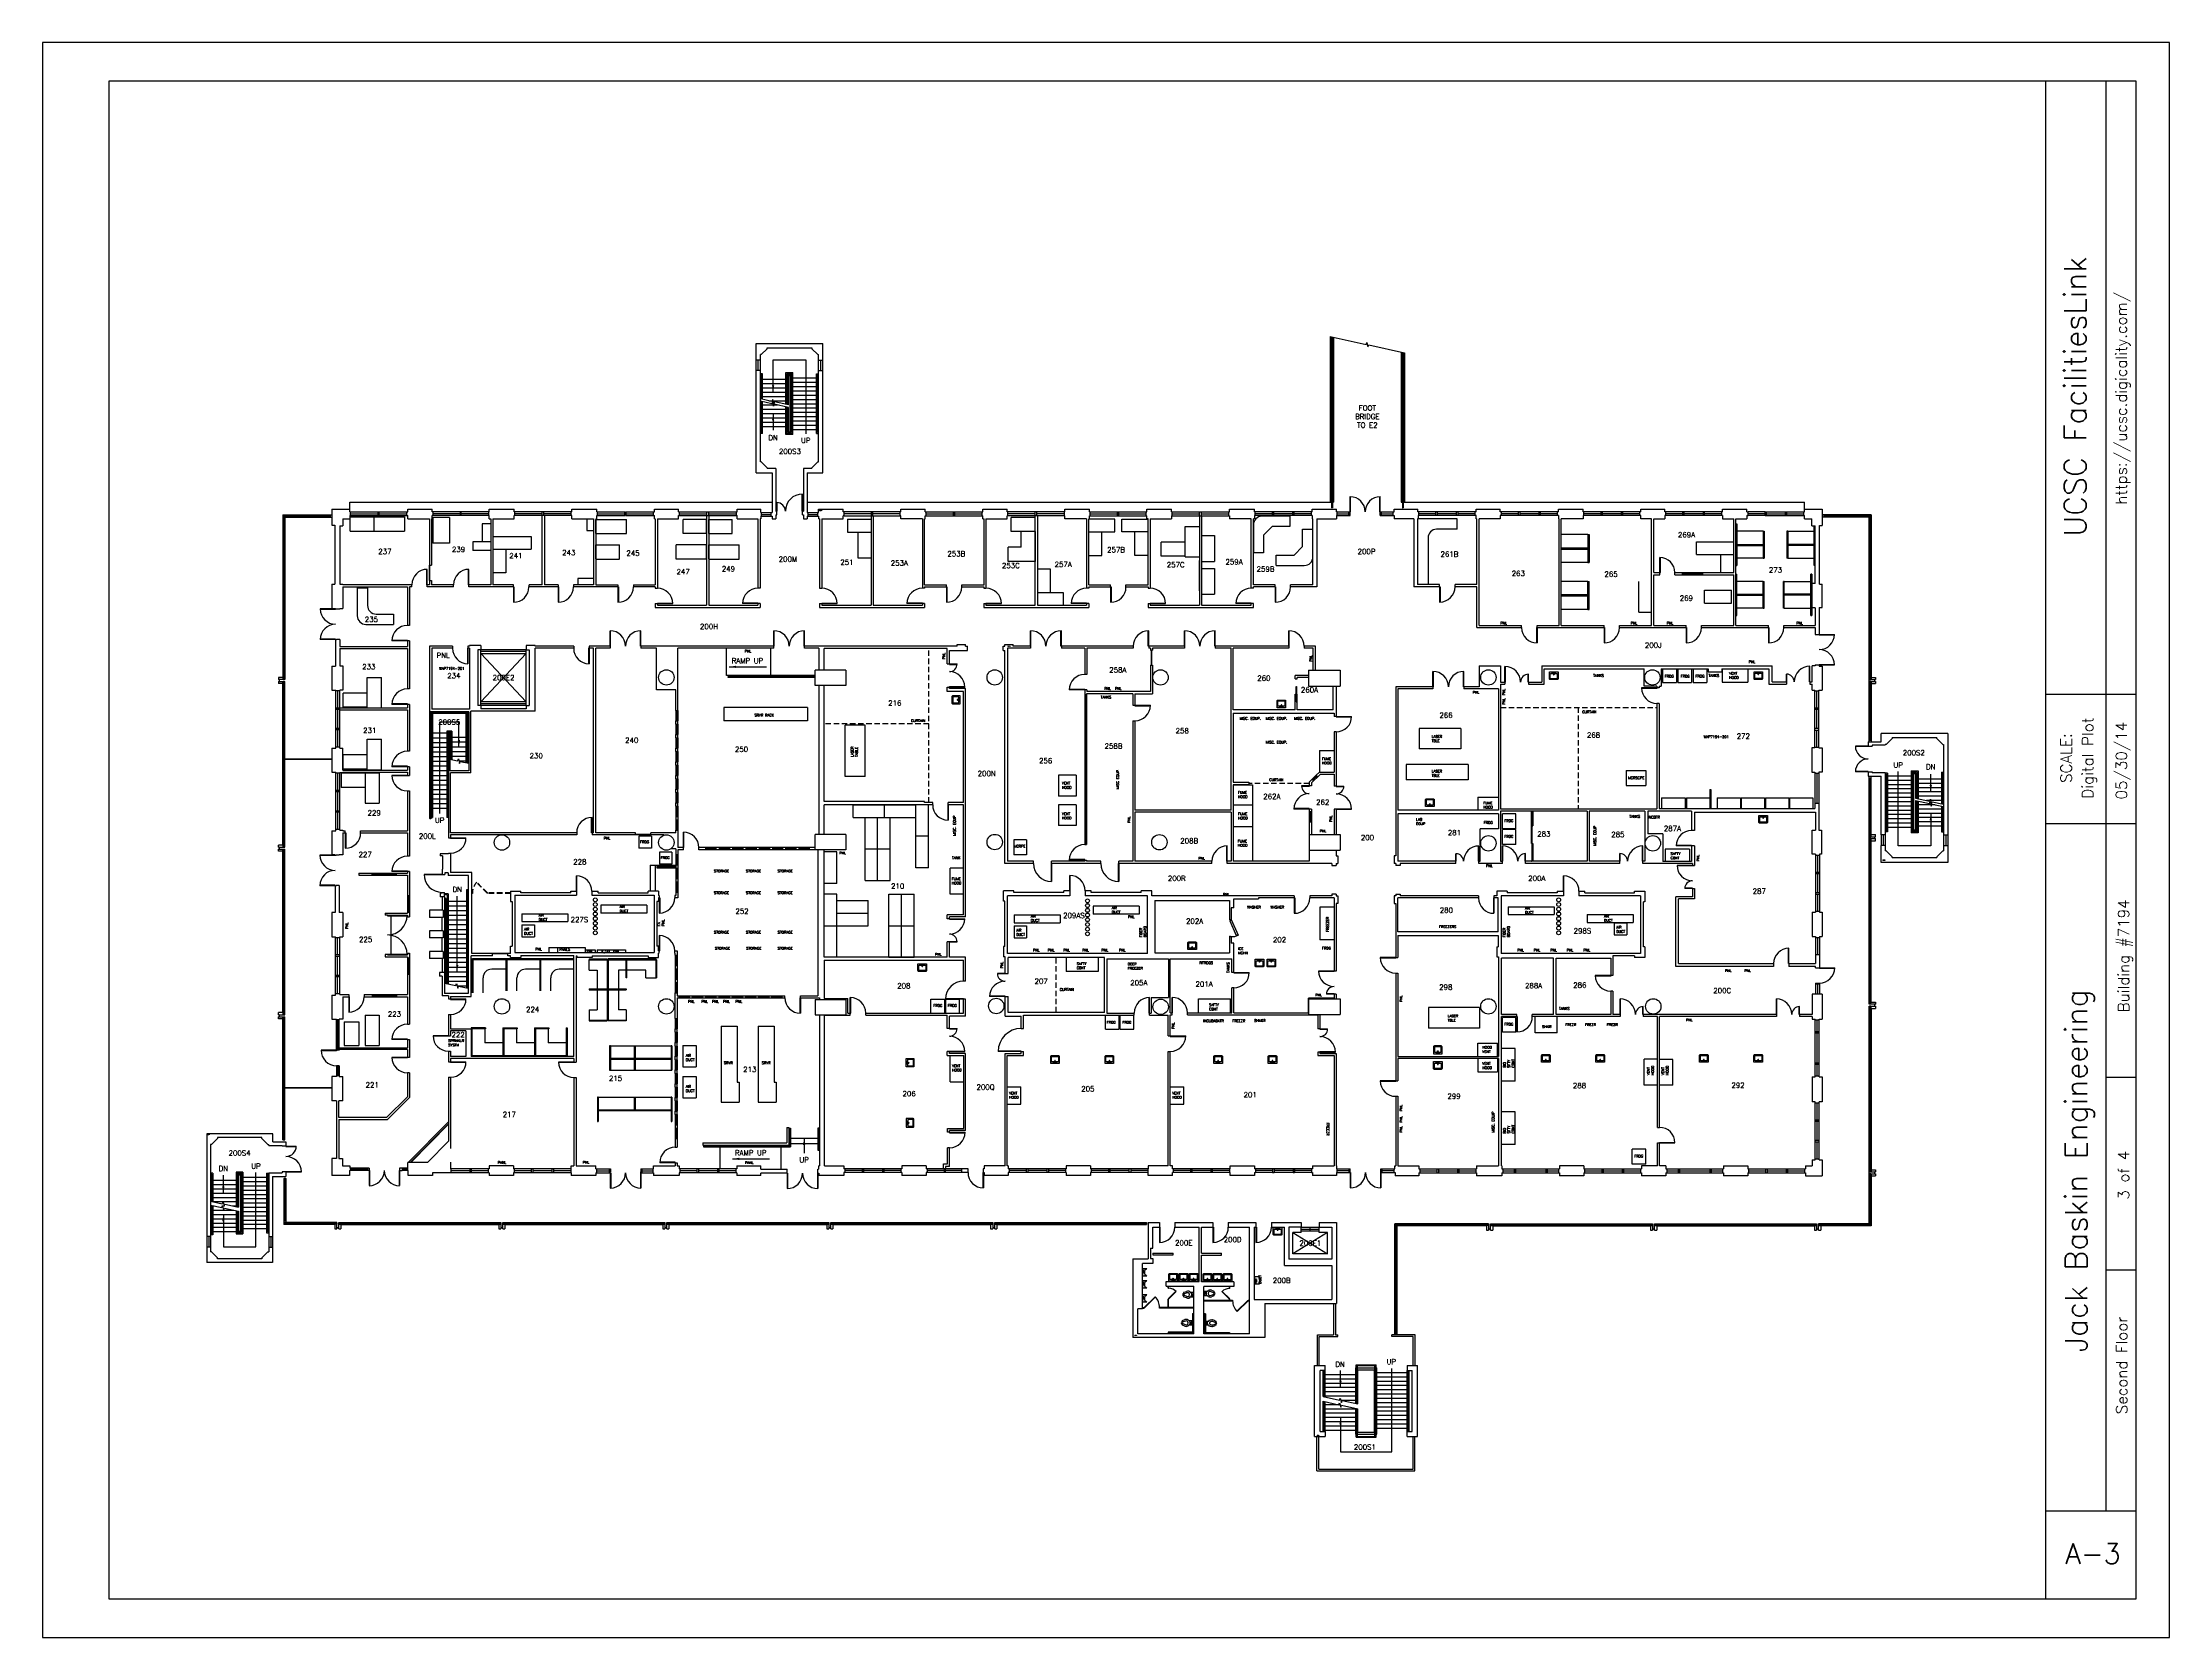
# Model space of a CAD drawing. Header units: inches. Extents: x -10292 to -5324, y 13582 to 17307.
import ezdxf
from ezdxf.enums import TextEntityAlignment as Align

# ---------------------------------------------------------------- set-up
doc = ezdxf.new("R2010")
doc.units = ezdxf.units.IN
doc.header["$MEASUREMENT"] = 0
doc.linetypes.add('DASHED', pattern=[19.05, 12.7, -6.35])
doc.layers.get('0').update_dxf_attribs({"plot": 0})
for name, color, linetype in [('A-ANNO-MTLB', 7, 'Continuous'), ('A-AREA-IDEN', 7, 'Continuous'), ('A-COLS', 1, 'Continuous'), ('A-DOOR', 3, 'Continuous'), ('A-EQPM', 9, 'Continuous'), ('A-FLOR', 9, 'Continuous'), ('A-FLOR-EVTR', 3, 'Continuous'), ('A-FLOR-HRAL', 4, 'Continuous'), ('A-FLOR-PFIX', 9, 'Continuous'), ('A-FLOR-STKS', 9, 'Continuous'), ('A-FLOR-STRS', 9, 'Continuous'), ('A-FLOR-TPTN', 9, 'Continuous'), ('A-FURN', 9, 'Continuous'), ('A-GLAZ', 5, 'Continuous'), ('A-WALL-FNCE', 7, 'DASHED'), ('A-WALL-FULL', 7, 'Continuous'), ('A-WALL-PRHT', 8, 'Continuous'), ('A-WALL-PRTN', 9, 'Continuous'), ('T-WIFI-WAPS', 8, 'Continuous')]:
    doc.layers.add(name, color=color, linetype=linetype)
doc.layers.get('0').off()
doc.styles.get("Standard").update_dxf_attribs({"font": 'romans.shx', "height": 12})
doc.dimstyles.get("Standard").update_dxf_attribs({"dimtxt": 0.18, "dimasz": 0.18, "dimexe": 0.18, "dimexo": 0.0625, "dimgap": 0.09, "dimtad": 0, "dimtih": 1, "dimtoh": 1, "dimdec": 4, "dimzin": 0, "dimdsep": 46, "dimtxsty": 'Standard', "dimcen": 0.09, "dimadec": 0, "dimazin": 0, "dimtfac": 1, "dimtdec": 4, "dimtofl": 0, "dimtmove": 0, "dimatfit": 3, "dimfxl": 0, "dimtolj": 1, "dimtzin": 0, "dimarcsym": 0})

# ---------------------------------------------------------------- blocks, each defined once
blk = doc.blocks.new('TOILET')
at = {"layer": 'A-FLOR-PFIX'}
for p, q in [((-7.6, 16.5), (-5.5, 22.1)), ((-4.7, 6.7), (-4.7, 0)), ((-4.7, 0), (4.7, 0)), ((-4.4, 15.2), (-2.2, 20.8)), ((-3.5, 4.1), (-3.5, 4.7)), ((-3.5, 4.1), (3.5, 4.1)), ((-1.9, 22.2), (-2.1, 21.8)), ((2, 22), (2.1, 21.8)), ((4.4, 15.2), (2.2, 20.8)), ((3.5, 4.1), (3.5, 4.7)), ((4.7, 0), (4.7, 6.7)), ((5.5, 22.1), (7.6, 16.5))]:
    blk.add_line(p, q, dxfattribs=at)
for points in [[(-1.5, 2.3), (-3.7, 2.3), (-3.7, 1.9)], [(-3.7, 1.9), (-1.5, 1.9)]]:
    blk.add_lwpolyline(points, dxfattribs=at)
blk.add_circle((-0.2, 2.1), 1.36, dxfattribs=at)
for centre, radius, start, end in [((0, 13.5), 8.2, 158.6763, 235.1501), ((-3.8, 21.4), 1.76, 338.6763, 158.6763), ((0, 13.5), 4.69, 158.6763, 21.3237), ((-5.9, 4.7), 2.34, 0, 60), ((0, 21.5), 3.52, 25.5121, 154.4879), ((0, 21.4), 2.1, 18.3772, 155.7298), ((3.8, 21.4), 1.76, 21.3237, 201.3237), ((5.9, 4.7), 2.34, 120, 180), ((0, 13.5), 8.2, 304.8499, 21.3237)]:
    blk.add_arc(centre, radius, start, end, dxfattribs=at)
for tag, p in [('INFO_BLOCK_ID', (0, 0)), ('SM_DESCRIPTION', (0, -18)), ('ROOM_NUMBER', (0, -9)), ('COMMENT', (0, -36)), ('HEIGHT', (0, -27))]:
    blk.add_attdef(tag, text='', height=6).set_placement(p, align=Align.CENTER)
blk = doc.blocks.new('URINAL')
at = {"layer": 'A-FLOR-PFIX'}
for p, q in [((-9, 0), (-9, 8.9)), ((9, 0), (-9, 0)), ((-7, 6.7), (-6.8, 4.9)), ((-4.2, 2.4), (-4.2, 1.7)), ((-1.3, 2.4), (-4.2, 2.4)), ((-4.2, 1.7), (-1.3, 1.7)), ((3.9, 4.3), (-3.9, 4.3)), ((7, 6.7), (6.8, 4.9)), ((9, 8.9), (9, 0))]:
    blk.add_line(p, q, dxfattribs=at)
blk.add_circle((0.3, 2.1), 1.61, dxfattribs=at)
for centre, radius, start, end in [((-9, 7.2), 1.62, 30.0151, 90), ((-10.8, 5.8), 3.9, 12.3714, 34.73), ((-4.3, 10.1), 5.82, 243.9939, 273.459), ((4.3, 10.1), 5.82, 266.541, 296.0061), ((10.8, 5.8), 3.9, 145.27, 167.6286), ((9, 7.2), 1.62, 90, 151.9772)]:
    blk.add_arc(centre, radius, start, end, dxfattribs=at)
for tag, p in [('INFO_BLOCK_ID', (0, 0)), ('SM_DESCRIPTION', (0, -18)), ('ROOM_NUMBER', (0, -9)), ('COMMENT', (0, -36)), ('HEIGHT', (0, -27))]:
    blk.add_attdef(tag, text='', height=6).set_placement(p, align=Align.CENTER)
blk = doc.blocks.new('SINKSQUARE')
at = {"layer": 'A-FLOR-PFIX'}
for p, q in [((-10, 0), (10, 0)), ((-0.8, -1.8), (-0.8, -5.8)), ((0.7, -1.8), (0.7, -5.8))]:
    blk.add_line(p, q, dxfattribs=at)
for points in [[(10, 0), (10, -16, -0.414214), (8, -18), (-8, -18, -0.414214), (-10, -16), (-10, 0)], [(0.7, -3.5), (6.5, -3.5, -0.414214), (8, -5), (8, -14.5, -0.414214), (6.5, -16), (-6.5, -16, -0.414214), (-8, -14.5), (-8, -5, -0.414214), (-6.5, -3.5), (-0.8, -3.5)]]:
    blk.add_lwpolyline(points, format="xyb", dxfattribs=at)
for centre in [(-3, -2), (3, -2)]:
    blk.add_circle(centre, 0.75, dxfattribs=at)
for centre, start, end in [((0, -1.8), 0, 180), ((0, -5.8), 180, 0)]:
    blk.add_arc(centre, 0.75, start, end, dxfattribs=at)
for tag, p in [('INFO_BLOCK_ID', (0, 0)), ('SM_DESCRIPTION', (0, -18)), ('ROOM_NUMBER', (0, -9)), ('COMMENT', (0, -36)), ('HEIGHT', (0, -27))]:
    blk.add_attdef(tag, text='', height=6).set_placement(p, align=Align.CENTER)
blk = doc.blocks.new('A-ANNO-MTLB')
at = {"layer": 'A-ANNO-MTLB'}
for p, q in [((5143.6, 99.5), (5143.6, 3995.9)), ((5298.1, 324.6), (5298.1, 3995.9)), ((5375.3, 2421.6), (5143.6, 2421.6)), ((5143.6, 2089.8), (5375.3, 2089.8)), ((5375.3, 1437.7), (5298.1, 1437.7)), ((5375.3, 942.8), (5298.1, 942.8)), ((5375.3, 324.6), (5143.6, 324.6))]:
    blk.add_line(p, q, dxfattribs=at)
for points in [[(5460.6, 4095.5), (0, 4095.5), (0, 0), (5460.6, 0)], [(170.6, 99.5), (5375.3, 99.5), (5375.3, 3995.9), (170.6, 3995.9)]]:
    blk.add_lwpolyline(points, close=True, dxfattribs=at)
at = {"layer": 'A-ANNO-MTLB', "insert": (5195.4, 2258.1), "char_height": 28.44, "width": 270.187, "attachment_point": 5, "rotation": 90}
blk.add_mtext('SCALE:', dxfattribs=at)
at = {"layer": 'A-ANNO-MTLB'}
for tag, height, p in [('SYSTEM', 56.9, (5218.6, 3186.2)), ('ADDRESS', 28.4, (5336.8, 3182.1)), ('SCALE', 28.4, (5250.6, 2258.1)), ('DATE', 28.4, (5337.2, 2251.5)), ('BLDG_ID', 28.4, (5342.9, 1750.3)), ('BLDG_NAME', 56.9, (5221.1, 1198.2)), ('FLOOR_ID', 28.4, (5342.9, 1187)), ('FLOOR_NAME', 28.4, (5338, 698.6))]:
    blk.add_attdef(tag, text='', height=height, rotation=90, dxfattribs=at).set_placement(p, align=Align.MIDDLE_CENTER)
blk.add_attdef('NUMBER', text='', height=51.8, dxfattribs=at).set_placement((5264.6, 215.3), align=Align.MIDDLE_CENTER)

msp = doc.modelspace()

# ---------------------------------------------------------------- linework, layer by layer
at = {"layer": 'A-COLS'}
for p, q in [((-8415.3, 15841.3), (-8487.3, 15841.3)), ((-8487.3, 15805.3), (-8487.3, 15841.3)), ((-8415.3, 15805.3), (-8487.3, 15805.3)), ((-8415.3, 15841.3), (-8415.3, 15805.3)), ((-7335.3, 15841.3), (-7260.8, 15841.3)), ((-7335.3, 15841.3), (-7335.3, 15803.8)), ((-7335.3, 15803.8), (-7260.8, 15803.8)), ((-7260.8, 15841.3), (-7260.8, 15803.8)), ((-8415.3, 15457.8), (-8487.3, 15457.8)), ((-8487.3, 15421.8), (-8487.3, 15457.8)), ((-8415.3, 15457.8), (-8415.3, 15421.8)), ((-7333.3, 15457.3), (-7260.8, 15457.3)), ((-7333.3, 15457.3), (-7333.3, 15420.8)), ((-7260.8, 15457.3), (-7260.8, 15420.8)), ((-8415.3, 15421.8), (-8487.3, 15421.8)), ((-7333.3, 15420.8), (-7260.8, 15420.8)), ((-8487.3, 15071.8), (-8487.3, 15035.8)), ((-8487.3, 15071.8), (-8415.3, 15071.8)), ((-8415.3, 15071.8), (-8415.3, 15035.8)), ((-7334.8, 15073.3), (-7260.8, 15073.3)), ((-7334.8, 15073.3), (-7334.8, 15036.8)), ((-7260.8, 15073.3), (-7260.8, 15036.8)), ((-8487.3, 15035.8), (-8415.3, 15035.8)), ((-7334.8, 15036.8), (-7260.8, 15036.8))]:
    msp.add_line(p, q, dxfattribs=at)
for centre in [(-8834.8, 15824.3), (-8067.8, 15824.3), (-7680.8, 15824.3), (-6914.8, 15824.3), (-6531.8, 15824.3), (-9218.8, 15438.8), (-8834.8, 15438.8), (-8067.8, 15439.8), (-7683.3, 15439.3), (-6914.8, 15436.8), (-6530.8, 15436.8), (-9218.8, 15055.8), (-8834.8, 15055.8), (-8064.3, 15056.8), (-7680.3, 15054.8), (-6914.8, 15055.8), (-6529.8, 15055.8)]:
    msp.add_circle(centre, 18, dxfattribs=at)
at = {"layer": 'A-DOOR'}
for p, q in [((-8517.8, 16212.8), (-8517.8, 16252.8)), ((-8516.8, 16212.8), (-8516.8, 16252.8)), ((-7237.8, 16211.3), (-7237.8, 16246.6)), ((-7236.8, 16211.3), (-7236.8, 16246.6)), ((-7168.3, 16211.3), (-7168.3, 16246.6)), ((-7167.3, 16211.3), (-7167.3, 16246.6)), ((-8576.8, 16212.8), (-8576.8, 16232.8)), ((-8576.8, 16212.8), (-8575.8, 16212.8)), ((-8575.8, 16212.8), (-8575.8, 16232.8)), ((-8516.8, 16212.8), (-8517.8, 16212.8)), ((-7237.8, 16211.3), (-7236.8, 16211.3)), ((-7167.3, 16211.3), (-7168.3, 16211.3)), ((-6514.3, 16069.3), (-6514.3, 16104.3)), ((-6513.3, 16069.3), (-6513.3, 16104.3)), ((-9394.3, 16040.8), (-9394.3, 16076.8)), ((-9393.3, 16040.8), (-9393.3, 16076.8)), ((-9388.3, 16050.8), (-9388.3, 16086.8)), ((-9388.3, 16050.8), (-9387.3, 16050.8)), ((-9387.3, 16050.8), (-9387.3, 16086.8)), ((-9296.8, 16040.8), (-9296.8, 16076.8)), ((-9295.8, 16040.8), (-9295.8, 16076.8)), ((-6514.3, 16069.3), (-6513.3, 16069.3)), ((-9393.3, 16040.8), (-9394.3, 16040.8)), ((-9295.8, 16040.8), (-9296.8, 16040.8)), ((-9191.8, 16035.8), (-9191.8, 15999.8)), ((-9191.8, 16035.8), (-9190.8, 16035.8)), ((-9190.8, 16035.8), (-9190.8, 15999.8)), ((-9087.8, 16035.8), (-9087.8, 15999.8)), ((-9087.8, 16035.8), (-9086.8, 16035.8)), ((-9086.8, 16035.8), (-9086.8, 15999.8)), ((-8947.8, 16035.8), (-8947.8, 15999.8)), ((-8947.8, 16035.8), (-8946.8, 16035.8)), ((-8946.8, 16035.8), (-8946.8, 15999.8)), ((-8855.8, 15996.8), (-8855.8, 15997.8)), ((-8855.8, 15997.8), (-8819.8, 15997.8)), ((-8855.8, 15996.8), (-8819.8, 15996.8)), ((-8620.8, 15997.8), (-8656.8, 15997.8)), ((-8620.8, 15996.8), (-8656.8, 15996.8)), ((-8620.8, 15996.8), (-8620.8, 15997.8)), ((-8471.8, 15996.8), (-8471.8, 15997.8)), ((-8471.8, 15997.8), (-8435.8, 15997.8)), ((-8471.8, 15996.8), (-8435.8, 15996.8)), ((-8236.8, 15997.8), (-8272.8, 15997.8)), ((-8236.8, 15996.8), (-8272.8, 15996.8)), ((-8236.8, 15996.8), (-8236.8, 15997.8)), ((-8180.8, 16035.8), (-8180.8, 15999.8)), ((-8180.8, 16035.8), (-8179.8, 16035.8)), ((-8179.8, 16035.8), (-8179.8, 15999.8)), ((-8088.3, 15996.8), (-8088.3, 15997.8)), ((-8088.3, 15997.8), (-8052.3, 15997.8)), ((-8088.3, 15996.8), (-8052.3, 15996.8)), ((-7853.3, 15997.8), (-7889.3, 15997.8)), ((-7853.3, 15996.8), (-7889.3, 15996.8)), ((-7853.3, 15996.8), (-7853.3, 15997.8)), ((-7797.3, 16035.8), (-7797.3, 15999.8)), ((-7797.3, 16035.8), (-7796.3, 16035.8)), ((-7796.3, 16035.8), (-7796.3, 15999.8)), ((-7704.8, 15996.8), (-7704.8, 15997.8)), ((-7704.8, 15997.8), (-7668.8, 15997.8)), ((-7704.8, 15996.8), (-7668.8, 15996.8)), ((-7468.8, 15997.8), (-7504.8, 15997.8)), ((-7468.8, 15996.8), (-7504.8, 15996.8)), ((-7468.8, 15996.8), (-7468.8, 15997.8)), ((-7412.8, 16035.8), (-7412.8, 15999.8)), ((-7412.8, 16035.8), (-7411.8, 16035.8)), ((-7411.8, 16035.8), (-7411.8, 15999.8)), ((-7028.8, 16036.3), (-7028.8, 16000.3)), ((-7028.8, 16036.3), (-7027.8, 16036.3)), ((-7027.8, 16036.3), (-7027.8, 16000.3)), ((-9607.3, 15984.3), (-9643.1, 15984.3)), ((-9607.3, 15983.3), (-9643.1, 15983.3)), ((-9607.3, 15984.3), (-9607.3, 15983.3)), ((-9607.3, 15913.8), (-9643.1, 15913.8)), ((-9607.3, 15912.8), (-9643.1, 15912.8)), ((-9607.3, 15912.8), (-9607.3, 15913.8)), ((-9439.8, 15910.8), (-9475.8, 15910.8)), ((-9439.8, 15909.8), (-9475.8, 15909.8)), ((-9439.8, 15909.8), (-9439.8, 15910.8)), ((-8966.3, 15897.3), (-8966.3, 15933.3)), ((-8966.3, 15897.3), (-8965.3, 15897.3)), ((-8965.3, 15897.3), (-8965.3, 15933.3)), ((-8895.3, 15897.3), (-8895.3, 15933.3)), ((-8894.3, 15897.3), (-8895.3, 15897.3)), ((-8894.3, 15897.3), (-8894.3, 15933.3)), ((-8583.8, 15897.3), (-8583.8, 15933.3)), ((-8583.8, 15897.3), (-8582.8, 15897.3)), ((-8582.8, 15897.3), (-8582.8, 15933.3)), ((-8512.8, 15897.3), (-8512.8, 15933.3)), ((-8511.8, 15897.3), (-8512.8, 15897.3)), ((-8511.8, 15897.3), (-8511.8, 15933.3)), ((-7984.3, 15897.3), (-7984.3, 15933.3)), ((-7984.3, 15897.3), (-7983.3, 15897.3)), ((-7983.3, 15897.3), (-7983.3, 15933.3)), ((-7913.3, 15897.3), (-7913.3, 15933.3)), ((-7912.3, 15897.3), (-7913.3, 15897.3)), ((-7912.3, 15897.3), (-7912.3, 15933.3)), ((-7709.3, 15897.3), (-7709.3, 15933.3)), ((-7708.3, 15897.3), (-7709.3, 15897.3)), ((-7708.3, 15897.3), (-7708.3, 15933.3)), ((-7624.8, 15897.3), (-7624.8, 15933.3)), ((-7624.8, 15897.3), (-7623.8, 15897.3)), ((-7623.8, 15897.3), (-7623.8, 15933.3)), ((-7553.8, 15897.3), (-7553.8, 15933.3)), ((-7552.8, 15897.3), (-7553.8, 15897.3)), ((-7552.8, 15897.3), (-7552.8, 15933.3)), ((-7381.3, 15897.3), (-7381.3, 15933.3)), ((-7381.3, 15897.3), (-7380.3, 15897.3)), ((-7380.3, 15897.3), (-7380.3, 15933.3)), ((-6801.3, 15940.8), (-6802.3, 15940.8)), ((-6802.3, 15940.8), (-6802.3, 15904.8)), ((-6801.3, 15940.8), (-6801.3, 15904.8)), ((-6644.8, 15940.8), (-6644.8, 15904.8)), ((-6644.8, 15940.8), (-6643.8, 15940.8)), ((-6643.8, 15940.8), (-6643.8, 15904.8)), ((-6453.3, 15940.8), (-6453.3, 15904.8)), ((-6453.3, 15940.8), (-6452.3, 15940.8)), ((-6452.3, 15940.8), (-6452.3, 15904.8)), ((-6260.8, 15940.8), (-6260.8, 15904.8)), ((-6260.8, 15940.8), (-6259.8, 15940.8)), ((-6259.8, 15940.8), (-6259.8, 15904.8)), ((-6142.3, 15924.8), (-6106.8, 15924.8)), ((-6142.3, 15924.8), (-6142.3, 15923.8)), ((-6142.3, 15923.8), (-6106.8, 15923.8)), ((-9298.3, 15892.3), (-9299.3, 15892.3)), ((-9299.3, 15892.3), (-9299.3, 15856.3)), ((-9298.3, 15892.3), (-9298.3, 15856.3)), ((-9015.3, 15892.3), (-9016.3, 15892.3)), ((-9016.3, 15892.3), (-9016.3, 15856.3)), ((-9015.3, 15892.3), (-9015.3, 15856.3)), ((-8173.8, 15855.8), (-8155.8, 15855.8)), ((-8173.8, 15855.8), (-8173.8, 15854.8)), ((-8173.8, 15854.8), (-8155.8, 15854.8)), ((-7701.8, 15887.8), (-7702.8, 15887.8)), ((-7702.8, 15887.8), (-7702.8, 15853.3)), ((-7702.8, 15853.3), (-7701.8, 15853.3)), ((-7701.8, 15887.8), (-7701.8, 15853.3)), ((-6876.3, 15813.3), (-6876.3, 15850)), ((-6875.3, 15813.3), (-6875.3, 15850)), ((-6164.8, 15813.8), (-6164.8, 15850.5)), ((-6163.8, 15813.8), (-6163.8, 15850.5)), ((-6142.3, 15853.8), (-6142.3, 15854.8)), ((-6142.3, 15854.8), (-6106.8, 15854.8)), ((-6142.3, 15853.8), (-6106.8, 15853.8)), ((-8173.8, 15801.8), (-8173.8, 15802.8)), ((-8173.8, 15802.8), (-8137.8, 15802.8)), ((-8173.8, 15801.8), (-8137.8, 15801.8)), ((-7363.8, 15821.3), (-7362.8, 15821.3)), ((-7363.8, 15767.1), (-7363.8, 15803.1)), ((-7363.8, 15803.1), (-7362.8, 15803.1)), ((-7362.8, 15803.1), (-7362.8, 15767.1)), ((-7044.3, 15802.3), (-7044.3, 15838.3)), ((-7044.3, 15802.3), (-7043.3, 15802.3)), ((-7043.3, 15802.3), (-7043.3, 15838.3)), ((-6973.3, 15802.3), (-6973.3, 15838.3)), ((-6972.3, 15802.3), (-6973.3, 15802.3)), ((-6972.3, 15802.3), (-6972.3, 15838.3)), ((-6876.3, 15813.3), (-6875.3, 15813.3)), ((-6822.3, 15813.3), (-6822.3, 15831.6)), ((-6821.3, 15813.3), (-6822.3, 15813.3)), ((-6821.3, 15813.3), (-6821.3, 15831.6)), ((-6521.3, 15799.8), (-6557.3, 15799.8)), ((-6521.3, 15798.8), (-6557.3, 15798.8)), ((-6521.3, 15799.8), (-6521.3, 15798.8)), ((-6218.8, 15813.8), (-6218.8, 15832.1)), ((-6218.8, 15813.8), (-6217.8, 15813.8)), ((-6217.8, 15813.8), (-6217.8, 15832.1)), ((-6163.8, 15813.8), (-6164.8, 15813.8)), ((-9439.8, 15762.3), (-9475.8, 15762.3)), ((-9439.8, 15761.3), (-9475.8, 15761.3)), ((-9439.8, 15761.3), (-9439.8, 15762.3)), ((-7857.8, 15796.3), (-7893.8, 15796.3)), ((-7857.8, 15795.3), (-7893.8, 15795.3)), ((-7857.8, 15795.3), (-7857.8, 15796.3)), ((-7740.3, 15759.3), (-7704.3, 15759.3)), ((-7740.3, 15759.3), (-7740.3, 15758.3)), ((-7740.3, 15758.3), (-7704.3, 15758.3)), ((-7363.8, 15767.1), (-7362.8, 15767.1)), ((-7270.3, 15733.3), (-7234.3, 15733.3)), ((-7270.3, 15733.3), (-7270.3, 15732.3)), ((-7270.3, 15732.3), (-7234.3, 15732.3)), ((-6027.8, 15663.8), (-6057.8, 15663.8)), ((-6027.8, 15662.8), (-6057.8, 15662.8)), ((-6027.8, 15663.8), (-6027.8, 15662.8)), ((-9439.8, 15616.8), (-9475.8, 15616.8)), ((-9439.8, 15615.8), (-9475.8, 15615.8)), ((-9439.8, 15615.8), (-9439.8, 15616.8)), ((-6027.8, 15604.8), (-6057.8, 15604.8)), ((-6027.8, 15603.8), (-6057.8, 15603.8)), ((-6027.8, 15603.8), (-6027.8, 15604.8)), ((-9439.8, 15595.3), (-9475.8, 15595.3)), ((-9439.8, 15594.3), (-9475.8, 15594.3)), ((-9439.8, 15595.3), (-9439.8, 15594.3)), ((-7333.3, 15570.8), (-7351.3, 15570.8)), ((-7333.3, 15569.8), (-7351.3, 15569.8)), ((-7333.3, 15570.8), (-7333.3, 15569.8)), ((-7270.3, 15570.3), (-7252.3, 15570.3)), ((-7270.3, 15570.3), (-7270.3, 15569.3)), ((-7270.3, 15569.3), (-7252.3, 15569.3)), ((-8176.8, 15526.8), (-8177.8, 15526.8)), ((-8177.8, 15526.8), (-8177.8, 15490.8)), ((-8176.8, 15526.8), (-8176.8, 15490.8)), ((-7333.3, 15517.8), (-7369.3, 15517.8)), ((-7333.3, 15516.8), (-7369.3, 15516.8)), ((-7333.3, 15516.8), (-7333.3, 15517.8)), ((-7270.3, 15516.3), (-7270.3, 15517.3)), ((-7270.3, 15517.3), (-7234.3, 15517.3)), ((-7270.3, 15516.3), (-7234.3, 15516.3)), ((-9584.8, 15461.3), (-9584.8, 15425.3)), ((-9584.8, 15461.3), (-9583.8, 15461.3)), ((-9583.8, 15461.3), (-9583.8, 15425.3)), ((-9338.8, 15449.8), (-9302.8, 15449.8)), ((-9338.8, 15449.8), (-9338.8, 15448.8)), ((-9009.3, 15461.3), (-9009.3, 15497.3)), ((-9008.3, 15461.3), (-9009.3, 15461.3)), ((-9008.3, 15461.3), (-9008.3, 15497.3)), ((-8870.8, 15457.3), (-8906.8, 15457.3)), ((-8870.8, 15456.3), (-8906.8, 15456.3)), ((-8870.8, 15456.3), (-8870.8, 15457.3)), ((-8794.8, 15426.8), (-8794.8, 15462.8)), ((-8793.8, 15426.8), (-8793.8, 15462.8)), ((-6814.3, 15477.3), (-6813.3, 15477.3)), ((-6814.3, 15436.6), (-6814.3, 15477.3)), ((-6813.3, 15477.3), (-6813.3, 15436.6)), ((-9608.3, 15409.3), (-9644.1, 15409.3)), ((-9608.3, 15408.3), (-9644.1, 15408.3)), ((-9608.3, 15409.3), (-9608.3, 15408.3)), ((-9338.8, 15448.8), (-9302.8, 15448.8)), ((-8794.8, 15426.8), (-8793.8, 15426.8)), ((-7525.8, 15394.8), (-7525.8, 15430.8)), ((-7524.8, 15394.8), (-7524.8, 15430.8)), ((-6990.8, 15394.8), (-6990.8, 15412.6)), ((-6989.8, 15394.8), (-6989.8, 15412.6)), ((-6938.3, 15394.8), (-6938.3, 15430.5)), ((-6937.3, 15394.8), (-6937.3, 15430.5)), ((-6882.3, 15394.8), (-6882.3, 15430.8)), ((-6881.3, 15394.8), (-6881.3, 15430.8)), ((-6829.3, 15394.8), (-6829.3, 15412.8)), ((-6828.3, 15394.8), (-6828.3, 15412.8)), ((-6813.3, 15436.6), (-6814.3, 15436.6)), ((-6607.8, 15394.8), (-6607.8, 15412.8)), ((-6606.8, 15394.8), (-6606.8, 15412.8)), ((-6554.8, 15394.8), (-6554.8, 15430.8)), ((-6553.8, 15394.8), (-6553.8, 15430.8)), ((-6440.3, 15431.8), (-6476.3, 15431.8)), ((-6440.3, 15430.8), (-6476.3, 15430.8)), ((-6440.3, 15430.8), (-6440.3, 15431.8)), ((-9439.8, 15371.8), (-9475.8, 15371.8)), ((-9439.8, 15370.8), (-9475.8, 15370.8)), ((-9439.8, 15370.8), (-9439.8, 15371.8)), ((-9358.8, 15364.3), (-9400.8, 15364.3)), ((-9358.8, 15363.3), (-9400.8, 15363.3)), ((-9358.8, 15364.3), (-9358.8, 15363.3)), ((-9044.8, 15324.8), (-9044.8, 15360.8)), ((-9043.8, 15324.8), (-9043.8, 15360.8)), ((-7935.3, 15389.8), (-7936.3, 15389.8)), ((-7936.3, 15389.8), (-7936.3, 15347.8)), ((-7935.3, 15389.8), (-7935.3, 15347.8)), ((-7857.8, 15398.8), (-7893.8, 15398.8)), ((-7857.8, 15397.8), (-7893.8, 15397.8)), ((-7892.8, 15325.8), (-7892.8, 15361.8)), ((-7891.8, 15325.8), (-7891.8, 15361.8)), ((-7857.8, 15397.8), (-7857.8, 15398.8)), ((-7778.3, 15389.8), (-7779.3, 15389.8)), ((-7779.3, 15389.8), (-7779.3, 15347.8)), ((-7778.3, 15389.8), (-7778.3, 15347.8)), ((-7524.8, 15394.8), (-7525.8, 15394.8)), ((-6990.8, 15394.8), (-6989.8, 15394.8)), ((-6937.3, 15394.8), (-6938.3, 15394.8)), ((-6882.3, 15394.8), (-6881.3, 15394.8)), ((-6828.3, 15394.8), (-6829.3, 15394.8)), ((-6814.3, 15394.8), (-6813.3, 15394.8)), ((-6739.3, 15324.8), (-6739.3, 15360.8)), ((-6738.3, 15324.8), (-6738.3, 15360.8)), ((-6607.8, 15394.8), (-6606.8, 15394.8)), ((-6553.8, 15394.8), (-6554.8, 15394.8)), ((-6438.3, 15385.3), (-6474.3, 15385.3)), ((-6438.3, 15384.3), (-6474.3, 15384.3)), ((-6438.3, 15385.3), (-6438.3, 15384.3)), ((-9608.3, 15338.8), (-9644.1, 15338.8)), ((-9608.3, 15337.8), (-9644.1, 15337.8)), ((-9608.3, 15337.8), (-9608.3, 15338.8)), ((-9044.8, 15324.8), (-9043.8, 15324.8)), ((-8851.3, 15309.8), (-8851.3, 15273.8)), ((-8851.3, 15309.8), (-8850.3, 15309.8)), ((-8850.3, 15309.8), (-8850.3, 15273.8)), ((-7892.8, 15325.8), (-7891.8, 15325.8)), ((-7368.3, 15309.3), (-7368.3, 15273.3)), ((-7368.3, 15309.3), (-7367.3, 15309.3)), ((-7367.3, 15309.3), (-7367.3, 15273.3)), ((-6901.8, 15309.3), (-6902.8, 15309.3)), ((-6902.8, 15309.3), (-6902.8, 15273.3)), ((-6901.8, 15309.3), (-6901.8, 15273.3)), ((-6739.3, 15324.8), (-6738.3, 15324.8)), ((-6438.3, 15332.3), (-6456.3, 15332.3)), ((-6438.3, 15331.3), (-6456.3, 15331.3)), ((-6438.3, 15331.3), (-6438.3, 15332.3)), ((-9486.3, 15268.8), (-9440.3, 15268.8)), ((-9486.3, 15268.8), (-9486.3, 15267.8)), ((-9486.3, 15267.8), (-9440.3, 15267.8)), ((-8173.8, 15260.8), (-8137.8, 15260.8)), ((-8173.8, 15260.8), (-8173.8, 15259.8)), ((-8173.8, 15259.8), (-8137.8, 15259.8)), ((-7519, 15256.1), (-7516.7, 15257.1)), ((-7519, 15256.1), (-7503.9, 15221.8)), ((-7515.3, 15258.8), (-7517.1, 15258)), ((-7517.1, 15258), (-7516.7, 15257.1)), ((-7515.3, 15258.8), (-7499.3, 15222.5)), ((-8851.3, 15221.3), (-8851.3, 15185.3)), ((-8850.3, 15185.3), (-8850.3, 15221.3)), ((-8173.8, 15206.8), (-8173.8, 15207.8)), ((-8173.8, 15207.8), (-8155.8, 15207.8)), ((-8173.8, 15206.8), (-8155.8, 15206.8)), ((-7503.9, 15221.8), (-7501.6, 15222.8)), ((-7501.6, 15222.8), (-7501.1, 15221.7)), ((-7499.3, 15222.5), (-7501.1, 15221.7)), ((-9486.3, 15176.8), (-9486.3, 15177.8)), ((-9486.3, 15177.8), (-9440.3, 15177.8)), ((-9486.3, 15176.8), (-9440.3, 15176.8)), ((-9204.8, 15179.3), (-9240.8, 15179.3)), ((-9204.8, 15178.3), (-9240.8, 15178.3)), ((-9204.8, 15179.3), (-9204.8, 15178.3)), ((-8851.3, 15185.3), (-8850.3, 15185.3)), ((-7131.3, 15169.8), (-7167.3, 15169.8)), ((-7131.3, 15168.8), (-7167.3, 15168.8)), ((-7131.3, 15169.8), (-7131.3, 15168.8)), ((-6213.9, 15155.8), (-6213.9, 15191.8)), ((-6212.9, 15155.8), (-6213.9, 15155.8)), ((-6212.9, 15155.8), (-6212.9, 15191.8)), ((-8043.8, 15132.8), (-8061.8, 15132.8)), ((-8043.8, 15131.8), (-8061.8, 15131.8)), ((-8043.8, 15132.8), (-8043.8, 15131.8)), ((-7509.3, 15135.3), (-7473.3, 15135.3)), ((-7509.3, 15135.3), (-7509.3, 15134.3)), ((-7509.3, 15134.3), (-7473.3, 15134.3)), ((-7275.3, 15138.3), (-7311.3, 15138.3)), ((-7275.3, 15137.3), (-7311.3, 15137.3)), ((-7275.3, 15138.3), (-7275.3, 15137.3)), ((-6629.3, 15127.8), (-6665.3, 15127.8)), ((-6629.3, 15126.8), (-6665.3, 15126.8)), ((-6629.3, 15127.8), (-6629.3, 15126.8)), ((-6141.9, 15146.3), (-6105.9, 15146.3)), ((-6141.9, 15146.3), (-6141.9, 15145.3)), ((-6141.9, 15145.3), (-6105.9, 15145.3)), ((-9576.8, 15078.3), (-9576.8, 15042.3)), ((-9576.8, 15078.3), (-9575.8, 15078.3)), ((-9575.8, 15078.3), (-9575.8, 15042.3)), ((-9338.8, 15073.3), (-9302.8, 15073.3)), ((-9338.8, 15073.3), (-9338.8, 15072.3)), ((-9338.8, 15072.3), (-9302.8, 15072.3)), ((-8521.8, 15075.8), (-8522.8, 15075.8)), ((-8522.8, 15075.8), (-8522.8, 15039.8)), ((-8521.8, 15075.8), (-8521.8, 15039.8)), ((-8405.3, 15040.3), (-8405.3, 15076.3)), ((-8404.3, 15040.3), (-8404.3, 15076.3)), ((-8140.8, 15073.8), (-8182.8, 15073.8)), ((-8140.8, 15072.8), (-8182.8, 15072.8)), ((-8140.8, 15072.8), (-8140.8, 15073.8)), ((-8043.8, 15079.8), (-8079.8, 15079.8)), ((-8043.8, 15078.8), (-8079.8, 15078.8)), ((-8043.8, 15078.8), (-8043.8, 15079.8)), ((-7707.3, 15040.3), (-7707.3, 15076.3)), ((-7706.3, 15040.3), (-7706.3, 15076.3)), ((-7653.8, 15040.8), (-7653.8, 15076.8)), ((-7652.8, 15040.8), (-7652.8, 15076.8)), ((-7275.3, 15085.3), (-7293.3, 15085.3)), ((-7275.3, 15084.3), (-7293.3, 15084.3)), ((-7275.3, 15084.3), (-7275.3, 15085.3)), ((-6607.3, 15037.3), (-6607.3, 15073.3)), ((-6606.3, 15037.3), (-6606.3, 15073.3)), ((-6554.3, 15037.3), (-6554.3, 15055.3)), ((-6553.3, 15037.3), (-6553.3, 15055.3)), ((-6242.3, 15037.3), (-6242.3, 15073.3)), ((-6241.3, 15037.3), (-6241.3, 15073.3)), ((-6189.3, 15037.3), (-6189.3, 15055.3)), ((-6188.3, 15037.3), (-6188.3, 15055.3)), ((-8405.3, 15040.3), (-8404.3, 15040.3)), ((-8173.8, 15004.3), (-8155.8, 15004.3)), ((-8173.8, 15004.3), (-8173.8, 15003.3)), ((-8173.8, 15003.3), (-8155.8, 15003.3)), ((-7706.3, 15040.3), (-7707.3, 15040.3)), ((-7653.8, 15040.8), (-7652.8, 15040.8)), ((-7308.3, 15003.3), (-7290.3, 15003.3)), ((-7308.3, 15003.3), (-7308.3, 15002.3)), ((-7308.3, 15002.3), (-7290.3, 15002.3)), ((-6848.3, 15032.3), (-6848.3, 14996.3)), ((-6848.3, 15032.3), (-6847.3, 15032.3)), ((-6847.3, 15032.3), (-6847.3, 14996.3)), ((-6607.3, 15037.3), (-6606.3, 15037.3)), ((-6553.3, 15037.3), (-6554.3, 15037.3)), ((-6242.3, 15037.3), (-6241.3, 15037.3)), ((-6188.3, 15037.3), (-6189.3, 15037.3)), ((-9605.3, 14953.3), (-9641.3, 14953.3)), ((-9605.3, 14953.3), (-9605.3, 14952.3)), ((-9439.8, 14979.3), (-9475.8, 14979.3)), ((-9439.8, 14978.3), (-9475.8, 14978.3)), ((-9439.8, 14978.3), (-9439.8, 14979.3)), ((-9343.8, 14987.3), (-9379.8, 14987.3)), ((-9343.8, 14986.3), (-9379.8, 14986.3)), ((-9343.8, 14987.3), (-9343.8, 14986.3)), ((-7657.8, 14986.8), (-7621.8, 14986.8)), ((-7657.8, 14986.8), (-7657.8, 14985.8)), ((-7657.8, 14985.8), (-7621.8, 14985.8)), ((-9605.3, 14952.3), (-9641.3, 14952.3)), ((-9439.8, 14936.8), (-9475.8, 14936.8)), ((-9439.8, 14935.8), (-9475.8, 14935.8)), ((-9439.8, 14936.8), (-9439.8, 14935.8)), ((-9338.8, 14926.3), (-9302.8, 14926.3)), ((-9338.8, 14926.3), (-9338.8, 14925.3)), ((-9338.8, 14925.3), (-9302.8, 14925.3)), ((-9050.8, 14925.8), (-9086.8, 14925.8)), ((-9050.8, 14924.8), (-9086.8, 14924.8)), ((-9050.8, 14925.8), (-9050.8, 14924.8)), ((-8173.8, 14950.3), (-8173.8, 14951.3)), ((-8173.8, 14951.3), (-8137.8, 14951.3)), ((-8173.8, 14950.3), (-8137.8, 14950.3)), ((-8005.8, 14951.3), (-8059.8, 14951.3)), ((-8005.8, 14950.3), (-8059.8, 14950.3)), ((-8005.8, 14950.3), (-8005.8, 14951.3)), ((-7308.3, 14949.3), (-7308.3, 14950.3)), ((-7308.3, 14950.3), (-7272.3, 14950.3)), ((-7308.3, 14949.3), (-7272.3, 14949.3)), ((-7131.3, 14881.8), (-7167.3, 14881.8)), ((-7131.3, 14880.8), (-7167.3, 14880.8)), ((-7131.3, 14881.8), (-7131.3, 14880.8)), ((-8173.3, 14761.8), (-8137.3, 14761.8)), ((-8173.3, 14761.8), (-8173.3, 14760.8)), ((-8173.3, 14760.8), (-8137.3, 14760.8)), ((-9723.3, 14729.3), (-9699.3, 14729.3)), ((-9723.3, 14729.3), (-9723.3, 14728.3)), ((-9723.3, 14728.3), (-9699.3, 14728.3)), ((-6515.3, 14737.3), (-6515.3, 14738.3)), ((-6515.3, 14738.3), (-6479.3, 14738.3)), ((-6515.3, 14737.3), (-6479.3, 14737.3)), ((-9723.3, 14669.3), (-9723.3, 14670.3)), ((-9723.3, 14670.3), (-9687.3, 14670.3)), ((-9723.3, 14669.3), (-9687.3, 14669.3)), ((-9529.3, 14672.8), (-9529.3, 14637.1)), ((-9529.3, 14672.8), (-9528.3, 14672.8)), ((-9528.3, 14672.8), (-9528.3, 14637.1)), ((-9457.8, 14672.8), (-9458.8, 14672.8)), ((-9458.8, 14672.8), (-9458.8, 14637.1)), ((-9457.8, 14672.8), (-9457.8, 14637.1)), ((-8965.8, 14667.3), (-8965.8, 14631.6)), ((-8965.8, 14667.3), (-8964.8, 14667.3)), ((-8964.8, 14667.3), (-8964.8, 14631.6)), ((-8894.3, 14667.3), (-8895.3, 14667.3)), ((-8895.3, 14667.3), (-8895.3, 14631.6)), ((-8894.3, 14667.3), (-8894.3, 14631.6)), ((-8814.3, 14691.8), (-8850.3, 14691.8)), ((-8814.3, 14690.8), (-8850.3, 14690.8)), ((-8814.3, 14690.8), (-8814.3, 14691.8)), ((-8552.8, 14666.3), (-8552.8, 14630.3)), ((-8552.8, 14666.3), (-8551.8, 14666.3)), ((-8551.8, 14666.3), (-8551.8, 14630.3)), ((-8480.8, 14666.3), (-8481.8, 14666.3)), ((-8481.8, 14666.3), (-8481.8, 14630.3)), ((-8480.8, 14666.3), (-8480.8, 14630.3)), ((-8094.3, 14667.8), (-8095.3, 14667.8)), ((-8095.3, 14667.8), (-8095.3, 14631.8)), ((-8094.3, 14667.8), (-8094.3, 14631.8)), ((-7237.8, 14667.8), (-7237.8, 14631.8)), ((-7237.8, 14667.8), (-7236.8, 14667.8)), ((-7236.8, 14667.8), (-7236.8, 14631.8)), ((-7165.8, 14667.8), (-7166.8, 14667.8)), ((-7166.8, 14667.8), (-7166.8, 14631.8)), ((-7165.8, 14667.8), (-7165.8, 14631.8)), ((-7683.3, 14540.3), (-7683.3, 14504.3)), ((-7683.3, 14540.3), (-7682.3, 14540.3)), ((-7682.3, 14540.3), (-7682.3, 14504.3)), ((-7558.3, 14540.3), (-7558.3, 14504.3)), ((-7558.3, 14540.3), (-7557.3, 14540.3)), ((-7557.3, 14540.3), (-7557.3, 14504.3)), ((-7457.8, 14540.3), (-7457.8, 14504.3)), ((-7457.8, 14540.3), (-7456.8, 14540.3)), ((-7456.8, 14540.3), (-7456.8, 14504.3))]:
    msp.add_line(p, q, dxfattribs=at)
at = {"layer": 'A-DOOR', "linetype": 'DASHED'}
for p, q in [((-8221.8, 15531.8), (-8221.8, 15891.8)), ((-6886.3, 15754.3), (-6521.3, 15754.3)), ((-6705.3, 15754.3), (-6705.3, 15517.3)), ((-8221.8, 15715.8), (-8466.3, 15715.8)), ((-7333.3, 15576.9), (-7474.3, 15576.9)), ((-7924.1, 15041.8), (-7924.1, 15169.8))]:
    msp.add_line(p, q, dxfattribs=at)
at = {"layer": 'A-DOOR'}
for centre, radius, start, end in [((-8516.8, 16212.8), 40, 90, 180), ((-7237.8, 16211.3), 35.2, 0, 90), ((-7167.3, 16211.3), 35.2, 90, 180), ((-8576.8, 16212.8), 20, 0, 90), ((-6514.3, 16069.3), 35, 0, 90), ((-9393.3, 16040.8), 36, 90, 180), ((-9295.8, 16040.8), 36, 90, 180), ((-9191.8, 16035.8), 36, 270, 0), ((-9087.8, 16035.8), 36, 270, 0), ((-8947.8, 16035.8), 36, 270, 0), ((-8855.8, 15996.8), 36, 0, 90), ((-8620.8, 15996.8), 36, 90, 180), ((-8471.8, 15996.8), 36, 0, 90), ((-8236.8, 15996.8), 36, 90, 180), ((-8180.8, 16035.8), 36, 270, 0), ((-8088.3, 15996.8), 36, 0, 90), ((-7853.3, 15996.8), 36, 90, 180), ((-7797.3, 16035.8), 36, 270, 0), ((-7704.8, 15996.8), 36, 0, 90), ((-7468.8, 15996.8), 36, 90, 180), ((-7412.8, 16035.8), 36, 270, 0), ((-7028.8, 16036.3), 36, 270, 0), ((-9607.3, 15984.3), 35.8, 180, 270), ((-9607.3, 15912.8), 35.8, 90, 180), ((-9439.8, 15909.8), 36, 90, 180), ((-8966.3, 15897.3), 36, 0, 90), ((-8894.3, 15897.3), 36, 90, 180), ((-8583.8, 15897.3), 36, 0, 90), ((-8511.8, 15897.3), 36, 90, 180), ((-7984.3, 15897.3), 36, 0, 90), ((-7912.3, 15897.3), 36, 90, 180), ((-7708.3, 15897.3), 36, 90, 180), ((-7624.8, 15897.3), 36, 0, 90), ((-7552.8, 15897.3), 36, 90, 180), ((-7381.3, 15897.3), 36, 0, 90), ((-6801.3, 15940.8), 36, 180, 270), ((-6644.8, 15940.8), 36, 270, 0), ((-6453.3, 15940.8), 36, 270, 0), ((-6260.8, 15940.8), 36, 270, 0), ((-6142.3, 15924.8), 35.5, 270, 0), ((-9298.3, 15892.3), 36, 180, 270), ((-9015.3, 15892.3), 36, 180, 270), ((-8173.8, 15855.8), 18, 270, 0), ((-6876.3, 15813.3), 36.7, 0, 90), ((-6163.8, 15813.8), 36.7, 90, 180), ((-6142.3, 15853.8), 35.5, 0, 90), ((-9439.8, 15761.3), 36, 90, 180), ((-8173.8, 15801.8), 36, 0, 90), ((-7857.8, 15795.3), 36, 90, 180), ((-7044.3, 15802.3), 36, 0, 90), ((-6972.3, 15802.3), 36, 90, 180), ((-6821.3, 15813.3), 18.3, 90, 180), ((-6521.3, 15799.8), 36, 180, 270), ((-6218.8, 15813.8), 18.3, 0, 90), ((-7740.3, 15759.3), 36, 270, 0), ((-7270.3, 15733.3), 36, 270, 0), ((-9439.8, 15615.8), 36, 90, 180), ((-6027.8, 15663.8), 30, 180, 270), ((-6027.8, 15603.8), 30, 90, 180), ((-9439.8, 15595.3), 36, 180, 270), ((-7333.3, 15516.8), 36, 90, 180), ((-7333.3, 15570.8), 18, 180, 270), ((-7270.3, 15570.3), 18, 270, 0), ((-7270.3, 15516.3), 36, 0, 90), ((-8176.8, 15526.8), 36, 180, 270), ((-9584.8, 15461.3), 36, 270, 0), ((-9338.8, 15449.8), 36, 270, 0), ((-9008.3, 15461.3), 36, 90, 180), ((-8794.8, 15426.8), 36, 0, 90), ((-6440.3, 15430.8), 36, 90, 180), ((-9608.3, 15409.3), 35.8, 180, 270), ((-9439.8, 15370.8), 36, 90, 180), ((-7857.8, 15397.8), 36, 90, 180), ((-7524.8, 15394.8), 36, 90, 180), ((-6990.8, 15394.8), 17.8, 0, 90), ((-6937.3, 15394.8), 35.7, 90, 180), ((-6882.3, 15394.8), 36, 0, 90), ((-6828.3, 15394.8), 18, 90, 180), ((-6607.8, 15394.8), 18, 0, 90), ((-6553.8, 15394.8), 36, 90, 180), ((-9608.3, 15337.8), 35.8, 90, 180), ((-9358.8, 15364.3), 42, 180, 270), ((-9044.8, 15324.8), 36, 0, 90), ((-7935.3, 15389.8), 42, 180, 270), ((-7892.8, 15325.8), 36, 0, 90), ((-7778.3, 15389.8), 42, 180, 270), ((-6739.3, 15324.8), 36, 0, 90), ((-6438.3, 15385.3), 36, 180, 270), ((-8851.3, 15309.8), 36, 270, 0), ((-7368.3, 15309.3), 36, 270, 0), ((-6901.8, 15309.3), 36, 180, 270), ((-6438.3, 15331.3), 18, 90, 180), ((-9486.3, 15268.8), 46, 270, 0), ((-8173.8, 15260.8), 36, 270, 0), ((-9486.3, 15176.8), 46, 0, 90), ((-8851.3, 15185.3), 36, 0, 90), ((-8173.8, 15206.8), 18, 0, 90), ((-7510.9, 15239.1), 20.2, 257.401, 304.9707), ((-7131.3, 15169.8), 36, 180, 270), ((-6212.9, 15155.8), 36, 90, 180), ((-8140.8, 15072.8), 42, 90, 180), ((-8043.8, 15078.8), 36, 90, 180), ((-8043.8, 15132.8), 18, 180, 270), ((-7509.3, 15135.3), 36, 270, 0), ((-7275.3, 15138.3), 36, 180, 270), ((-7275.3, 15084.3), 18, 90, 180), ((-6629.3, 15127.8), 36, 180, 270), ((-6141.9, 15146.3), 36, 270, 0), ((-9576.8, 15078.3), 36, 270, 0), ((-9338.8, 15073.3), 36, 270, 0), ((-8521.8, 15075.8), 36, 180, 270), ((-8405.3, 15040.3), 36, 0, 90), ((-7706.3, 15040.3), 36, 90, 180), ((-7653.8, 15040.8), 36, 0, 90), ((-6607.3, 15037.3), 36, 0, 90), ((-6553.3, 15037.3), 18, 90, 180), ((-6242.3, 15037.3), 36, 0, 90), ((-6188.3, 15037.3), 18, 90, 180), ((-9439.8, 14978.3), 36, 90, 180), ((-8173.8, 15004.3), 18, 270, 0), ((-8005.8, 14950.3), 54, 90, 180), ((-7308.3, 15003.3), 18, 270, 0), ((-6848.3, 15032.3), 36, 270, 0), ((-9605.3, 14953.3), 36, 180, 270), ((-9343.8, 14987.3), 36, 180, 270), ((-8173.8, 14950.3), 36, 0, 90), ((-7657.8, 14986.8), 36, 270, 0), ((-7308.3, 14949.3), 36, 0, 90), ((-9439.8, 14936.8), 36, 180, 270), ((-9338.8, 14926.3), 36, 270, 0), ((-9050.8, 14925.8), 36, 180, 270), ((-7131.3, 14881.8), 36, 180, 270), ((-8173.3, 14761.8), 36, 270, 0), ((-6515.3, 14737.3), 36, 0, 90), ((-9723.3, 14729.3), 24, 270, 0), ((-9723.3, 14669.3), 36, 0, 90), ((-8814.3, 14690.8), 36, 90, 180), ((-9529.3, 14672.8), 35.8, 270, 0), ((-9457.8, 14672.8), 35.8, 180, 270), ((-8965.8, 14667.3), 35.8, 270, 0), ((-8894.3, 14667.3), 35.8, 180, 270), ((-8552.8, 14666.3), 36, 270, 0), ((-8480.8, 14666.3), 36, 180, 270), ((-8094.3, 14667.8), 36, 180, 270), ((-7237.8, 14667.8), 36, 270, 0), ((-7165.8, 14667.8), 36, 180, 270), ((-7683.3, 14540.3), 36, 270, 0), ((-7558.3, 14540.3), 36, 270, 0), ((-7457.8, 14540.3), 36, 270, 0)]:
    msp.add_arc(centre, radius, start, end, dxfattribs=at)
at = {"layer": 'A-EQPM'}
for p, q in [((-6508.3, 15844.3), (-6508.3, 15812.8)), ((-6508.3, 15812.8), (-6475.8, 15812.8)), ((-6475.8, 15844.3), (-6475.8, 15812.8)), ((-6472.8, 15844.3), (-6472.8, 15812.8)), ((-6472.8, 15812.8), (-6440.8, 15812.8)), ((-6440.8, 15844.3), (-6440.8, 15812.8)), ((-6436.8, 15844.3), (-6436.8, 15812.8)), ((-6436.8, 15812.8), (-6404.8, 15812.8)), ((-6404.8, 15844.3), (-6404.8, 15812.8)), ((-6368.8, 15844.3), (-6368.8, 15813.3)), ((-6368.8, 15813.3), (-6308.8, 15813.3)), ((-6308.8, 15844.3), (-6308.8, 15813.3)), ((-8700.3, 15753.8), (-8700.3, 15722.8)), ((-8504.8, 15753.8), (-8700.3, 15753.8)), ((-8504.8, 15753.8), (-8504.8, 15722.8)), ((-8504.8, 15722.8), (-8700.3, 15722.8)), ((-8417.3, 15592.8), (-8417.3, 15712.8)), ((-8370.3, 15712.8), (-8417.3, 15712.8)), ((-8370.3, 15592.8), (-8370.3, 15712.8)), ((-7076.3, 15705.3), (-7076.3, 15657.3)), ((-6979.3, 15705.3), (-7076.3, 15705.3)), ((-6979.3, 15705.3), (-6979.3, 15657.3)), ((-7309.3, 15653.8), (-7275.3, 15653.8)), ((-7309.3, 15653.8), (-7309.3, 15603.3)), ((-6979.3, 15657.3), (-7076.3, 15657.3)), ((-7107.3, 15620.8), (-7107.3, 15585.3)), ((-6961.8, 15620.8), (-7107.3, 15620.8)), ((-6961.8, 15620.8), (-6961.8, 15585.3)), ((-6592.8, 15607.3), (-6592.8, 15571.8)), ((-6592.8, 15607.3), (-6547.3, 15607.3)), ((-6547.3, 15607.3), (-6547.3, 15571.8)), ((-8370.3, 15592.8), (-8417.3, 15592.8)), ((-7919.3, 15595.8), (-7919.3, 15547.3)), ((-7877.8, 15595.8), (-7919.3, 15595.8)), ((-7877.8, 15595.8), (-7877.8, 15547.3)), ((-7510.8, 15573.8), (-7465.8, 15573.8)), ((-7465.8, 15573.8), (-7465.8, 15394.8)), ((-6961.8, 15585.3), (-7107.3, 15585.3)), ((-6592.8, 15571.8), (-6547.3, 15571.8)), ((-7877.8, 15547.3), (-7919.3, 15547.3)), ((-7919.3, 15526.8), (-7919.3, 15478.3)), ((-7877.8, 15526.8), (-7919.3, 15526.8)), ((-7877.8, 15526.8), (-7877.8, 15478.3)), ((-7465.8, 15525.8), (-7510.8, 15525.8)), ((-6939.8, 15544.3), (-6939.8, 15514.3)), ((-6939.8, 15544.3), (-6891.3, 15544.3)), ((-6850.8, 15505.5), (-6882.3, 15505.5)), ((-6882.3, 15470.5), (-6882.3, 15505.5)), ((-6850.8, 15470.5), (-6850.8, 15505.5)), ((-8898.8, 15453.3), (-8898.8, 15425.3)), ((-8869.8, 15453.3), (-8898.8, 15453.3)), ((-8869.8, 15453.3), (-8869.8, 15425.3)), ((-7877.8, 15478.3), (-7919.3, 15478.3)), ((-7465.8, 15475.3), (-7510.8, 15475.3)), ((-6850.8, 15470.5), (-6882.3, 15470.5)), ((-6850.8, 15468.9), (-6882.3, 15468.9)), ((-6882.3, 15433.9), (-6882.3, 15468.9)), ((-6850.8, 15433.9), (-6850.8, 15468.9)), ((-8869.8, 15425.3), (-8898.8, 15425.3)), ((-8850.7, 15416.4), (-8850.7, 15388.4)), ((-8821.7, 15416.4), (-8850.7, 15416.4)), ((-8821.7, 15416.4), (-8821.7, 15388.4)), ((-8023.3, 15444.8), (-8023.3, 15409.8)), ((-7993.8, 15444.8), (-8023.3, 15444.8)), ((-7993.8, 15409.8), (-8023.3, 15409.8)), ((-7993.8, 15444.8), (-7993.8, 15409.8)), ((-6850.8, 15433.9), (-6882.3, 15433.9)), ((-6502.3, 15423.3), (-6502.3, 15394.3)), ((-6445.3, 15423.3), (-6502.3, 15423.3)), ((-6445.3, 15423.3), (-6445.3, 15394.3)), ((-8821.7, 15388.4), (-8850.7, 15388.4)), ((-8172.3, 15318.3), (-8172.3, 15378.8)), ((-8140.8, 15378.8), (-8172.3, 15378.8)), ((-8140.8, 15318.3), (-8172.3, 15318.3)), ((-9172.3, 15272.3), (-9064.8, 15272.3)), ((-9172.3, 15272.3), (-9172.3, 15253.8)), ((-9172.3, 15253.8), (-9064.8, 15253.8)), ((-9064.8, 15272.3), (-9064.8, 15253.8)), ((-8880.3, 15292.3), (-8987.8, 15292.3)), ((-8987.8, 15292.3), (-8987.8, 15273.8)), ((-8880.3, 15273.8), (-8987.8, 15273.8)), ((-8880.3, 15292.3), (-8880.3, 15273.8)), ((-8022.8, 15269.8), (-7915.3, 15269.8)), ((-8022.8, 15269.8), (-8022.8, 15251.3)), ((-8022.8, 15251.3), (-7915.3, 15251.3)), ((-7915.3, 15269.8), (-7915.3, 15251.3)), ((-7730.8, 15289.8), (-7838.3, 15289.8)), ((-7838.3, 15289.8), (-7838.3, 15271.3)), ((-7730.8, 15271.3), (-7838.3, 15271.3)), ((-7730.8, 15289.8), (-7730.8, 15271.3)), ((-7308.8, 15287.8), (-7308.8, 15211.3)), ((-7275.3, 15287.8), (-7308.8, 15287.8)), ((-6868.8, 15288.8), (-6761.3, 15288.8)), ((-6868.8, 15288.8), (-6868.8, 15270.3)), ((-6868.8, 15270.3), (-6761.3, 15270.3)), ((-6761.3, 15288.8), (-6761.3, 15270.3)), ((-6684.3, 15270.3), (-6576.8, 15270.3)), ((-6684.3, 15270.3), (-6684.3, 15251.8)), ((-6684.3, 15251.8), (-6576.8, 15251.8)), ((-6621.3, 15250.8), (-6591.8, 15250.8)), ((-6621.3, 15250.8), (-6621.3, 15222.8)), ((-6591.8, 15250.8), (-6591.8, 15222.8)), ((-6576.8, 15270.3), (-6576.8, 15251.8)), ((-9172.3, 15246.3), (-9142.8, 15246.3)), ((-9172.3, 15246.3), (-9172.3, 15218.3)), ((-9172.3, 15218.3), (-9142.8, 15218.3)), ((-9142.8, 15246.3), (-9142.8, 15218.3)), ((-8022.8, 15243.8), (-7993.3, 15243.8)), ((-8022.8, 15243.8), (-8022.8, 15215.8)), ((-8022.8, 15215.8), (-7993.3, 15215.8)), ((-7993.3, 15243.8), (-7993.3, 15215.8)), ((-7275.3, 15211.3), (-7308.8, 15211.3)), ((-6621.3, 15222.8), (-6591.8, 15222.8)), ((-9109.3, 15193.8), (-9109.3, 15181.8)), ((-9109.3, 15193.8), (-9024.3, 15193.8)), ((-9089.3, 15193.8), (-9089.3, 15181.8)), ((-9024.3, 15193.8), (-9024.3, 15181.8)), ((-9024.3, 15187.8), (-9001.3, 15187.8)), ((-9001.3, 15187.8), (-9001.3, 15181.8)), ((-8996.3, 15187.8), (-8996.3, 15181.8)), ((-8996.3, 15187.8), (-8930.3, 15187.8)), ((-8985.8, 15187.8), (-8985.8, 15181.8)), ((-8968.3, 15187.8), (-8968.3, 15181.8)), ((-8930.3, 15187.8), (-8930.3, 15181.8)), ((-7901.1, 15169.8), (-7901.1, 15137.3)), ((-7826.1, 15169.8), (-7826.1, 15137.3)), ((-7826.1, 15137.3), (-7901.1, 15137.3)), ((-8216.8, 15040.3), (-8216.8, 15072.8)), ((-8216.8, 15072.8), (-8184.8, 15072.8)), ((-8184.8, 15040.3), (-8184.8, 15072.8)), ((-8181.8, 15072.8), (-8149.8, 15072.8)), ((-8181.8, 15040.3), (-8181.8, 15072.8)), ((-8149.8, 15040.3), (-8149.8, 15072.8)), ((-7592.3, 15073.3), (-7517.3, 15073.3)), ((-7592.3, 15040.8), (-7592.3, 15073.3)), ((-7517.3, 15040.8), (-7517.3, 15073.3)), ((-7054.8, 15053.3), (-7054.8, 15005.3)), ((-6935.8, 15053.3), (-7054.8, 15053.3)), ((-6935.8, 15053.3), (-6935.8, 15005.3)), ((-8706.8, 15009.8), (-8669.3, 15009.8)), ((-8706.8, 15009.8), (-8706.8, 14831.8)), ((-8669.3, 15009.8), (-8669.3, 14878.8)), ((-8620.3, 15009.8), (-8582.8, 15009.8)), ((-8620.3, 15009.8), (-8620.3, 14831.8)), ((-8582.8, 15009.8), (-8582.8, 14878.8)), ((-7809.3, 15002.3), (-7809.3, 15035.3)), ((-7809.3, 15002.3), (-7777.3, 15002.3)), ((-7777.3, 15002.3), (-7777.3, 15035.3)), ((-7775.3, 15002.3), (-7775.3, 15035.3)), ((-7775.3, 15002.3), (-7743.3, 15002.3)), ((-7743.3, 15002.3), (-7743.3, 15035.3)), ((-6935.8, 15005.3), (-7054.8, 15005.3)), ((-6850.8, 15030.3), (-6882.3, 15030.3)), ((-6882.3, 14995.3), (-6882.3, 15030.3)), ((-6850.8, 14995.3), (-6850.8, 15030.3)), ((-6805.3, 14993.8), (-6805.3, 15032.3)), ((-6754.3, 14993.8), (-6754.3, 15032.3)), ((-8796.3, 14964.8), (-8796.3, 14914.8)), ((-8796.3, 14964.8), (-8765.3, 14964.8)), ((-8765.3, 14964.8), (-8765.3, 14914.8)), ((-6939.8, 14938.8), (-6939.8, 14969.8)), ((-6939.8, 14969.8), (-6893.8, 14969.8)), ((-6893.8, 14938.8), (-6893.8, 14969.8)), ((-6852.3, 14957.3), (-6884.3, 14957.3)), ((-6850.8, 14995.3), (-6882.3, 14995.3)), ((-6852.3, 14881.3), (-6852.3, 14957.3)), ((-6754.3, 14993.8), (-6805.3, 14993.8)), ((-8796.3, 14914.8), (-8765.3, 14914.8)), ((-8172.3, 14879.8), (-8172.3, 14940.8)), ((-6939.8, 14933.8), (-6939.8, 14902.8)), ((-6893.8, 14933.8), (-6893.8, 14902.8)), ((-6551.3, 14871.8), (-6551.3, 14932.3)), ((-6520.3, 14932.3), (-6551.3, 14932.3)), ((-6484.3, 14931.8), (-6515.3, 14931.8)), ((-6484.3, 14871.8), (-6484.3, 14931.8)), ((-8796.3, 14892.3), (-8796.3, 14842.3)), ((-8796.3, 14892.3), (-8765.3, 14892.3)), ((-8765.3, 14892.3), (-8765.3, 14842.3)), ((-8669.3, 14878.8), (-8664.8, 14878.8)), ((-8664.8, 14878.8), (-8664.8, 14831.8)), ((-8582.8, 14878.8), (-8578.3, 14878.8)), ((-8578.3, 14878.8), (-8578.3, 14831.8)), ((-8172.3, 14879.8), (-8140.3, 14879.8)), ((-8038.8, 14868.3), (-8007.3, 14868.3)), ((-8007.3, 14827.8), (-8007.3, 14868.3)), ((-7657.8, 14868.3), (-7626.3, 14868.3)), ((-7626.3, 14827.8), (-7626.3, 14868.3)), ((-6939.8, 14902.8), (-6893.8, 14902.8)), ((-6852.3, 14881.3), (-6884.3, 14881.3)), ((-6520.3, 14871.8), (-6551.3, 14871.8)), ((-6484.3, 14871.8), (-6515.3, 14871.8)), ((-8796.3, 14842.3), (-8765.3, 14842.3)), ((-8706.8, 14831.8), (-8664.8, 14831.8)), ((-8620.3, 14831.8), (-8578.3, 14831.8)), ((-8038.8, 14827.8), (-8007.3, 14827.8)), ((-7657.8, 14827.8), (-7626.3, 14827.8)), ((-6852.3, 14809.3), (-6884.3, 14809.3)), ((-6852.3, 14733.3), (-6852.3, 14809.3)), ((-6852.3, 14733.3), (-6884.3, 14733.3)), ((-6547.3, 14722.3), (-6578.8, 14722.3)), ((-6578.8, 14687.3), (-6578.8, 14722.3)), ((-6547.3, 14687.3), (-6547.3, 14722.3)), ((-6547.3, 14687.3), (-6578.8, 14687.3)), ((-7449.3, 14424.3), (-7461.3, 14424.3)), ((-7461.3, 14424.3), (-7461.3, 14407.8)), ((-7461.3, 14407.8), (-7449.3, 14407.8)), ((-7449.3, 14424.3), (-7449.3, 14407.8))]:
    msp.add_line(p, q, dxfattribs=at)
for centre in [(-9000.8, 15304.8), (-7851.3, 15302.3), (-6750.8, 15304.8), (-9000.8, 15293.8), (-9000.8, 15282.8), (-9000.8, 15271.8), (-9000.8, 15260.8), (-9000.8, 15249.8), (-7851.3, 15291.3), (-7851.3, 15280.3), (-7851.3, 15269.3), (-7851.3, 15258.3), (-7851.3, 15247.3), (-6750.8, 15293.8), (-6750.8, 15282.8), (-6750.8, 15271.8), (-6750.8, 15260.8), (-6750.8, 15249.8), (-9000.8, 15238.8), (-9000.8, 15227.8), (-7851.3, 15236.3), (-7851.3, 15225.3), (-6750.8, 15238.8), (-6750.8, 15227.8)]:
    msp.add_circle(centre, 4.5, dxfattribs=at)
at = {"layer": 'A-FLOR'}
for p, q in [((-7284.3, 16620.7), (-7284.3, 16233.8)), ((-7276.3, 16618.9), (-7276.3, 16233.8)), ((-7118.8, 16584.5), (-7118.8, 16233.8)), ((-7110.8, 16582.8), (-7110.8, 16233.8)), ((-9730.8, 16203.8), (-9730.8, 15819.3)), ((-9730.8, 16203.8), (-9616.3, 16203.8)), ((-9725.8, 16198.8), (-9725.8, 15819.3)), ((-9725.8, 16198.8), (-9616.3, 16198.8)), ((-9574.3, 16233.8), (-8587.8, 16233.8)), ((-9574.3, 16217.3), (-9574.3, 16233.8)), ((-8505.8, 16233.8), (-7281.3, 16233.8)), ((-7279.3, 16233.8), (-7276.3, 16233.8)), ((-7118.8, 16233.8), (-7115.8, 16233.8)), ((-7113.8, 16233.8), (-6176.3, 16233.8)), ((-6176.3, 16217.3), (-6176.3, 16233.8)), ((-6020.8, 16203.8), (-6135.3, 16203.8)), ((-6025.8, 16198.8), (-6135.3, 16198.8)), ((-6025.8, 15673.8), (-6025.8, 16198.8)), ((-6020.8, 16203.8), (-6020.8, 15819.3)), ((-8694.3, 15828.8), (-8694.3, 15892.3)), ((-8591.8, 15892.3), (-8591.8, 15828.8)), ((-9740.8, 15824.3), (-9740.8, 15819.3)), ((-9730.8, 15824.3), (-9740.8, 15824.3)), ((-9725.8, 15819.3), (-9740.8, 15819.3)), ((-9740.8, 15814.8), (-9725.8, 15814.8)), ((-9740.8, 15814.8), (-9740.8, 15809.8)), ((-9730.8, 15809.8), (-9740.8, 15809.8)), ((-9730.8, 15432.8), (-9730.8, 15814.8)), ((-9725.8, 15427.8), (-9725.8, 15814.8)), ((-8487.3, 15828.8), (-8694.3, 15828.8)), ((-6025.8, 15819.3), (-6010.8, 15819.3)), ((-6025.8, 15814.8), (-6010.8, 15814.8)), ((-6020.8, 15824.3), (-6010.8, 15824.3)), ((-6020.8, 15814.8), (-6020.8, 15673.8)), ((-6020.8, 15809.8), (-6010.8, 15809.8)), ((-6010.8, 15824.3), (-6010.8, 15819.3)), ((-6010.8, 15814.8), (-6010.8, 15809.8)), ((-9297.8, 15741.3), (-9384.8, 15741.3)), ((-9297.8, 15741.3), (-9297.8, 15624.1)), ((-6025.8, 15060.8), (-6025.8, 15593.3)), ((-6020.8, 15452.3), (-6020.8, 15593.3)), ((-6025.8, 15452.3), (-6010.8, 15452.3)), ((-6020.8, 15457.3), (-6010.8, 15457.3)), ((-6010.8, 15452.3), (-6010.8, 15457.3)), ((-9730.8, 15432.8), (-9740.8, 15432.8)), ((-9740.8, 15427.8), (-9740.8, 15432.8)), ((-9740.8, 15427.8), (-9725.8, 15427.8)), ((-9740.8, 15418.3), (-9740.8, 15423.3)), ((-9740.8, 15423.3), (-9725.8, 15423.3)), ((-9730.8, 15418.3), (-9740.8, 15418.3)), ((-9730.8, 15041.3), (-9730.8, 15423.3)), ((-9725.8, 15036.3), (-9725.8, 15423.3)), ((-6025.8, 15447.8), (-6010.8, 15447.8)), ((-6020.8, 15065.8), (-6020.8, 15447.8)), ((-6020.8, 15442.8), (-6010.8, 15442.8)), ((-6010.8, 15442.8), (-6010.8, 15447.8)), ((-8872.8, 15385.8), (-8812.8, 15385.8)), ((-6010.8, 15060.8), (-6025.8, 15060.8)), ((-6025.8, 15056.3), (-6010.8, 15056.3)), ((-6025.8, 14548.3), (-6025.8, 15056.3)), ((-6020.8, 15065.8), (-6010.8, 15065.8)), ((-6010.8, 15065.8), (-6010.8, 15060.8)), ((-6010.8, 15056.3), (-6010.8, 15051.3)), ((-9730.8, 15041.3), (-9740.8, 15041.3)), ((-9740.8, 15036.3), (-9740.8, 15041.3)), ((-9740.8, 15036.3), (-9725.8, 15036.3)), ((-9740.8, 15026.8), (-9740.8, 15031.8)), ((-9740.8, 15031.8), (-9725.8, 15031.8)), ((-9730.8, 15026.8), (-9740.8, 15026.8)), ((-9730.8, 14743.8), (-9730.8, 15031.8)), ((-9725.8, 14743.8), (-9725.8, 15031.8)), ((-6020.8, 15051.3), (-6010.8, 15051.3)), ((-6020.8, 15051.3), (-6020.8, 14669.3)), ((-9730.8, 14743.8), (-9725.8, 14743.8)), ((-8709.8, 14731.8), (-8709.8, 14729.8)), ((-8709.8, 14727.8), (-8709.8, 14676.3)), ((-8567.8, 14731.8), (-8567.8, 14729.8)), ((-8567.8, 14727.8), (-8567.8, 14675.8)), ((-6025.8, 14669.3), (-6010.8, 14669.3)), ((-6025.8, 14664.8), (-6010.8, 14664.8)), ((-6020.8, 14674.3), (-6010.8, 14674.3)), ((-6020.8, 14664.8), (-6020.8, 14543.3)), ((-6020.8, 14659.8), (-6010.8, 14659.8)), ((-6010.8, 14674.3), (-6010.8, 14669.3)), ((-6010.8, 14664.8), (-6010.8, 14659.8)), ((-9728.3, 14653.8), (-9727.3, 14653.8)), ((-9728.3, 14653.8), (-9728.3, 14546.3)), ((-9724.3, 14653.8), (-9723.3, 14653.8)), ((-9723.3, 14653.8), (-9723.3, 14551.3)), ((-9609.4, 14546.3), (-9728.3, 14546.3)), ((-9604.4, 14551.3), (-9723.3, 14551.3)), ((-9609.4, 14546.3), (-9609.4, 14536.3)), ((-9609.4, 14536.3), (-9604.4, 14536.3)), ((-9604.4, 14536.3), (-9604.4, 14551.3)), ((-9599.9, 14551.3), (-9221.4, 14551.3)), ((-9599.9, 14536.3), (-9599.9, 14551.3)), ((-9599.9, 14536.3), (-9594.9, 14536.3)), ((-9594.9, 14546.3), (-9226.4, 14546.3)), ((-9594.9, 14546.3), (-9594.9, 14536.3)), ((-9226.4, 14546.3), (-9226.4, 14536.3)), ((-9226.4, 14536.3), (-9221.4, 14536.3)), ((-9221.4, 14551.3), (-9221.4, 14536.3)), ((-9216.9, 14551.3), (-8838.4, 14551.3)), ((-9216.9, 14536.3), (-9216.9, 14551.3)), ((-9216.9, 14536.3), (-9211.9, 14536.3)), ((-9211.9, 14546.3), (-8843.4, 14546.3)), ((-9211.9, 14546.3), (-9211.9, 14536.3)), ((-8843.4, 14546.3), (-8843.4, 14536.3)), ((-8843.4, 14536.3), (-8838.4, 14536.3)), ((-8838.4, 14551.3), (-8838.4, 14536.3)), ((-8833.9, 14551.3), (-8455.4, 14551.3)), ((-8833.9, 14536.3), (-8833.9, 14551.3)), ((-8833.9, 14536.3), (-8828.9, 14536.3)), ((-8828.9, 14546.3), (-8460.4, 14546.3)), ((-8828.9, 14546.3), (-8828.9, 14536.3)), ((-8460.4, 14546.3), (-8460.4, 14536.3)), ((-8460.4, 14536.3), (-8455.4, 14536.3)), ((-8455.4, 14551.3), (-8455.4, 14536.3)), ((-8450.9, 14551.3), (-8072.4, 14551.3)), ((-8450.9, 14536.3), (-8450.9, 14551.3)), ((-8450.9, 14536.3), (-8445.9, 14536.3)), ((-8445.9, 14546.3), (-8077.4, 14546.3)), ((-8445.9, 14546.3), (-8445.9, 14536.3)), ((-8077.4, 14546.3), (-8077.4, 14536.3)), ((-8077.4, 14536.3), (-8072.4, 14536.3)), ((-8072.4, 14551.3), (-8072.4, 14536.3)), ((-8067.9, 14551.3), (-7713.3, 14551.3)), ((-8067.9, 14536.3), (-8067.9, 14551.3)), ((-8067.9, 14536.3), (-8062.9, 14536.3)), ((-8062.9, 14546.3), (-7713.3, 14546.3)), ((-8062.9, 14546.3), (-8062.9, 14536.3)), ((-7713.3, 14551.3), (-7713.3, 14546.3)), ((-7133.3, 14288.8), (-7133.3, 14548.3)), ((-6914.3, 14548.3), (-7133.3, 14548.3)), ((-7128.3, 14288.8), (-7128.3, 14543.3)), ((-6919.3, 14543.3), (-7128.3, 14543.3)), ((-6919.3, 14543.3), (-6919.3, 14533.3)), ((-6919.3, 14533.3), (-6914.3, 14533.3)), ((-6914.3, 14548.3), (-6914.3, 14533.3)), ((-6909.8, 14548.3), (-6531.3, 14548.3)), ((-6909.8, 14533.3), (-6909.8, 14548.3)), ((-6909.8, 14533.3), (-6904.8, 14533.3)), ((-6904.8, 14543.3), (-6536.3, 14543.3)), ((-6904.8, 14543.3), (-6904.8, 14533.3)), ((-6536.3, 14543.3), (-6536.3, 14533.3)), ((-6536.3, 14533.3), (-6531.3, 14533.3)), ((-6531.3, 14548.3), (-6531.3, 14533.3)), ((-6526.8, 14548.3), (-6148.3, 14548.3)), ((-6526.8, 14533.3), (-6526.8, 14548.3)), ((-6526.8, 14533.3), (-6521.8, 14533.3)), ((-6521.8, 14543.3), (-6153.3, 14543.3)), ((-6521.8, 14543.3), (-6521.8, 14533.3)), ((-6153.3, 14543.3), (-6153.3, 14533.3)), ((-6153.3, 14533.3), (-6148.3, 14533.3)), ((-6148.3, 14548.3), (-6148.3, 14533.3)), ((-6025.8, 14548.3), (-6143.8, 14548.3)), ((-6143.8, 14533.3), (-6143.8, 14548.3)), ((-6020.8, 14543.3), (-6143.8, 14543.3)), ((-6143.8, 14533.3), (-6138.8, 14533.3)), ((-6138.8, 14543.3), (-6138.8, 14533.3))]:
    msp.add_line(p, q, dxfattribs=at)
msp.add_lwpolyline([(-7284.3, 16620.7), (-7200.6, 16602.4), (-7198.8, 16607), (-7196.3, 16596.5), (-7194.5, 16601.1), (-7110.8, 16582.8)], dxfattribs=at)
for centre, start, end in [((-9740.5, 15817.1), 263.9744, 96.0256), ((-6011.1, 15817.1), 83.9744, 276.0256), ((-6011.1, 15450.1), 83.9744, 276.0256), ((-9740.5, 15425.6), 263.9744, 96.0256), ((-6011.1, 15058.6), 83.9744, 276.0256), ((-9740.5, 15034.1), 263.9744, 96.0256), ((-6011.1, 14667.1), 83.9744, 276.0256), ((-9602.1, 14536.6), 353.9744, 186.0256), ((-9219.1, 14536.6), 353.9744, 186.0256), ((-8836.1, 14536.6), 353.9744, 186.0256), ((-8453.1, 14536.6), 353.9744, 186.0256), ((-8070.1, 14536.6), 353.9744, 186.0256), ((-6912.1, 14533.6), 353.9744, 186.0256), ((-6529.1, 14533.6), 353.9744, 186.0256), ((-6146.1, 14533.6), 353.9744, 186.0256)]:
    msp.add_arc(centre, 2.26, start, end, dxfattribs=at)
at = {"layer": 'A-FLOR-EVTR'}
for p, q in [((-9162.3, 15888.8), (-9267.8, 15888.8)), ((-9267.8, 15758.8), (-9267.8, 15888.8)), ((-9162.3, 15884.7), (-9267.8, 15884.7)), ((-9267.8, 15880.6), (-9162.3, 15767.1)), ((-9162.3, 15880.6), (-9267.8, 15767.1)), ((-9267.8, 15880.6), (-9162.3, 15880.6)), ((-9162.3, 15758.8), (-9162.3, 15888.8)), ((-9162.3, 15767.1), (-9267.8, 15767.1)), ((-9162.3, 15762.9), (-9267.8, 15762.9)), ((-9162.3, 15758.8), (-9267.8, 15758.8)), ((-7371.3, 14477.8), (-7371.3, 14527.8)), ((-7351.8, 14527.8), (-7371.3, 14527.8)), ((-7371.3, 14527.8), (-7290.3, 14477.8)), ((-7290.3, 14527.8), (-7371.3, 14477.8)), ((-7351.8, 14540.3), (-7309.8, 14540.3)), ((-7351.8, 14527.8), (-7351.8, 14540.3)), ((-7351.8, 14535.6), (-7309.8, 14535.6)), ((-7309.8, 14530.8), (-7351.8, 14530.8)), ((-7330.8, 14530.8), (-7330.8, 14540.3)), ((-7309.8, 14527.8), (-7309.8, 14540.3)), ((-7290.3, 14527.8), (-7309.8, 14527.8)), ((-7290.3, 14477.8), (-7290.3, 14527.8)), ((-7290.3, 14477.8), (-7371.3, 14477.8))]:
    msp.add_line(p, q, dxfattribs=at)
at = {"layer": 'A-FLOR-HRAL'}
for p, q in [((-7281.3, 16620), (-7281.3, 16220.8)), ((-7279.3, 16619.6), (-7279.3, 16220.8)), ((-7115.8, 16583.9), (-7115.8, 16220.8)), ((-7113.8, 16583.4), (-7113.8, 16220.8)), ((-8610.3, 16533.8), (-8615.3, 16533.8)), ((-8612.8, 16531.3), (-8615.3, 16531.3)), ((-8612.8, 16474.6), (-8612.8, 16531.3)), ((-8610.3, 16474), (-8610.3, 16533.8)), ((-8553.8, 16461.7), (-8553.8, 16533.8)), ((-8553.8, 16533.8), (-8541.3, 16533.8)), ((-8551.3, 16461.1), (-8551.3, 16531.3)), ((-8551.3, 16531.3), (-8543.8, 16531.3)), ((-8543.8, 16396.8), (-8543.8, 16531.3)), ((-8541.3, 16394.3), (-8541.3, 16533.8)), ((-8484.4, 16394.3), (-8484.4, 16533.8)), ((-8484.4, 16533.8), (-8479.4, 16533.8)), ((-8481.9, 16396.8), (-8481.9, 16531.3)), ((-8481.9, 16531.3), (-8479.4, 16531.3)), ((-8612.8, 16396.8), (-8612.8, 16469)), ((-8610.3, 16394.3), (-8610.3, 16468.4)), ((-8553.8, 16394.3), (-8553.8, 16456.1)), ((-8551.3, 16396.8), (-8551.3, 16455.5)), ((-8612.8, 16396.8), (-8615.3, 16396.8)), ((-8610.3, 16394.3), (-8615.3, 16394.3)), ((-8553.8, 16394.3), (-8541.3, 16394.3)), ((-8551.3, 16396.8), (-8543.8, 16396.8)), ((-8484.4, 16394.3), (-8479.4, 16394.3)), ((-8481.9, 16396.8), (-8479.4, 16396.8)), ((-9729.8, 16202.8), (-9620.3, 16202.8)), ((-9729.8, 16202.8), (-9729.8, 16200.3)), ((-9729.8, 16200.3), (-9620.3, 16200.3)), ((-9729.8, 16198.8), (-9729.8, 15819.3)), ((-9726.8, 16198.8), (-9729.8, 16198.8)), ((-9726.8, 16198.8), (-9726.8, 15819.3)), ((-9620.3, 16202.8), (-9620.3, 16200.3)), ((-7279.3, 16220.8), (-7281.3, 16220.8)), ((-7115.8, 16220.8), (-7113.8, 16220.8)), ((-6021.8, 16202.8), (-6131.3, 16202.8)), ((-6131.3, 16202.8), (-6131.3, 16200.3)), ((-6021.8, 16200.3), (-6131.3, 16200.3)), ((-6024.8, 16198.8), (-6024.8, 15819.3)), ((-6024.8, 16198.8), (-6021.8, 16198.8)), ((-6021.8, 16202.8), (-6021.8, 16200.3)), ((-6021.8, 16198.8), (-6021.8, 15819.3)), ((-9729.8, 15819.3), (-9726.8, 15819.3)), ((-9729.8, 15814.8), (-9726.8, 15814.8)), ((-9729.8, 15427.8), (-9729.8, 15814.8)), ((-9726.8, 15427.8), (-9726.8, 15814.8)), ((-8487.3, 15826.3), (-8690.3, 15826.3)), ((-8690.3, 15823.8), (-8690.3, 15826.3)), ((-8487.3, 15823.8), (-8690.3, 15823.8)), ((-6021.8, 15819.3), (-6024.8, 15819.3)), ((-6024.8, 15814.8), (-6024.8, 15677.8)), ((-6021.8, 15814.8), (-6024.8, 15814.8)), ((-6021.8, 15814.8), (-6021.8, 15677.8)), ((-9387.3, 15744.3), (-9387.3, 15494.3)), ((-9385.3, 15744.3), (-9385.3, 15494.3)), ((-9382.8, 15742.3), (-9382.8, 15499.3)), ((-9300.8, 15742.3), (-9382.8, 15742.3)), ((-9380.8, 15740.3), (-9380.8, 15497.3)), ((-9302.8, 15740.3), (-9380.8, 15740.3)), ((-9347.8, 15698.8), (-9347.8, 15497.3)), ((-9335.8, 15698.8), (-9347.8, 15698.8)), ((-9335.8, 15698.8), (-9335.8, 15632.4)), ((-9302.8, 15740.3), (-9302.8, 15625.2)), ((-9300.8, 15742.3), (-9300.8, 15624.8)), ((-9345.8, 15696.8), (-9345.8, 15499.3)), ((-9337.8, 15696.8), (-9345.8, 15696.8)), ((-9337.8, 15696.8), (-9337.8, 15632.9)), ((-6024.8, 15677.8), (-6021.8, 15677.8)), ((-9725.8, 15634.3), (-9616.3, 15634.3)), ((-9725.8, 15633.3), (-9616.3, 15633.3)), ((-5982.8, 15600.9), (-5987.8, 15600.9)), ((-5985.3, 15598.4), (-5987.8, 15598.4)), ((-5985.3, 15598.4), (-5985.3, 15466.3)), ((-5982.8, 15600.9), (-5982.8, 15463.8)), ((-5913.3, 15603.3), (-5925.8, 15603.3)), ((-5925.8, 15603.3), (-5925.8, 15463.8)), ((-5915.8, 15600.8), (-5923.3, 15600.8)), ((-5923.3, 15600.8), (-5923.3, 15466.3)), ((-5915.8, 15600.8), (-5915.8, 15542.1)), ((-5913.3, 15603.3), (-5913.3, 15541.6)), ((-5856.8, 15603.3), (-5856.8, 15529.2)), ((-5856.8, 15603.3), (-5851.8, 15603.3)), ((-5854.3, 15600.8), (-5854.3, 15528.7)), ((-5854.3, 15600.8), (-5851.8, 15600.8)), ((-6024.8, 15452.3), (-6024.8, 15589.3)), ((-6024.8, 15589.3), (-6021.8, 15589.3)), ((-6021.8, 15452.3), (-6021.8, 15589.3)), ((-9384.8, 15499.3), (-9382.8, 15499.3)), ((-9343.8, 15499.3), (-9345.8, 15499.3)), ((-5915.8, 15536.5), (-5915.8, 15466.3)), ((-5913.3, 15535.9), (-5913.3, 15463.8)), ((-5856.8, 15523.6), (-5856.8, 15463.8)), ((-5854.3, 15523.1), (-5854.3, 15466.3)), ((-9385.3, 15494.3), (-9387.3, 15494.3)), ((-9384.8, 15497.3), (-9380.8, 15497.3)), ((-9343.8, 15497.3), (-9347.8, 15497.3)), ((-6021.8, 15452.3), (-6024.8, 15452.3)), ((-5985.3, 15466.3), (-5987.8, 15466.3)), ((-5982.8, 15463.8), (-5987.8, 15463.8)), ((-5913.3, 15463.8), (-5925.8, 15463.8)), ((-5915.8, 15466.3), (-5923.3, 15466.3)), ((-5856.8, 15463.8), (-5851.8, 15463.8)), ((-5854.3, 15466.3), (-5851.8, 15466.3)), ((-9729.8, 15427.8), (-9726.8, 15427.8)), ((-9729.8, 15423.3), (-9726.8, 15423.3)), ((-9729.8, 15036.3), (-9729.8, 15423.3)), ((-9726.8, 15036.3), (-9726.8, 15423.3)), ((-6024.8, 15060.8), (-6024.8, 15447.8)), ((-6021.8, 15447.8), (-6024.8, 15447.8)), ((-6021.8, 15060.8), (-6021.8, 15447.8)), ((-8856.8, 15382.8), (-8856.8, 15379.8)), ((-8856.8, 15382.8), (-8812.8, 15382.8)), ((-8856.8, 15379.8), (-8812.8, 15379.8)), ((-9344.8, 15318.8), (-9352.3, 15318.8)), ((-9346.8, 15316.8), (-9352.3, 15316.8)), ((-9350.8, 15307.8), (-9350.8, 15109.8)), ((-9348.8, 15307.8), (-9350.8, 15307.8)), ((-9348.8, 15307.8), (-9348.8, 15109.4)), ((-9346.8, 15316.8), (-9346.8, 15108.9)), ((-9344.8, 15318.8), (-9344.8, 15108.5)), ((-9301.8, 15327.8), (-9301.8, 15099.1)), ((-9297.8, 15327.8), (-9301.8, 15327.8)), ((-9299.8, 15325.8), (-9299.8, 15098.7)), ((-9297.8, 15325.8), (-9299.8, 15325.8)), ((-6021.8, 15060.8), (-6024.8, 15060.8)), ((-6021.8, 15056.3), (-6024.8, 15056.3)), ((-6024.8, 15056.3), (-6024.8, 14669.3)), ((-6021.8, 15056.3), (-6021.8, 14669.3)), ((-9729.8, 15036.3), (-9726.8, 15036.3)), ((-9729.8, 15031.8), (-9726.8, 15031.8)), ((-9729.8, 14743.8), (-9729.8, 15031.8)), ((-9726.8, 14743.8), (-9726.8, 15031.8)), ((-9725.8, 14866.3), (-9616.3, 14866.3)), ((-9725.8, 14865.3), (-9616.3, 14865.3)), ((-8548.8, 14771.3), (-8544.8, 14771.3)), ((-8548.8, 14769.3), (-8546.8, 14769.3)), ((-8546.8, 14769.3), (-8546.8, 14729.8)), ((-8544.8, 14771.3), (-8544.8, 14727.8)), ((-8481.3, 14771.3), (-8481.3, 14719.8)), ((-8477.3, 14771.3), (-8481.3, 14771.3)), ((-8479.3, 14769.3), (-8479.3, 14721.8)), ((-8477.3, 14769.3), (-8479.3, 14769.3)), ((-8747.8, 14731.8), (-8747.8, 14727.8)), ((-8747.8, 14727.8), (-8544.8, 14727.8)), ((-8745.8, 14731.8), (-8745.8, 14729.8)), ((-8745.8, 14729.8), (-8546.8, 14729.8)), ((-8481.3, 14719.8), (-8477.3, 14719.8)), ((-8479.3, 14721.8), (-8477.3, 14721.8)), ((-9894.3, 14666.3), (-9899.3, 14666.3)), ((-9896.8, 14663.8), (-9899.3, 14663.8)), ((-9896.8, 14663.8), (-9896.8, 14600.4)), ((-9894.3, 14666.3), (-9894.3, 14599.9)), ((-9837.8, 14666.3), (-9837.8, 14587.5)), ((-9837.8, 14666.3), (-9825.3, 14666.3)), ((-9835.3, 14663.8), (-9835.3, 14587)), ((-9835.3, 14663.8), (-9827.8, 14663.8)), ((-9827.8, 14663.8), (-9827.8, 14529.3)), ((-9825.3, 14666.3), (-9825.3, 14526.8)), ((-9768.4, 14666.3), (-9768.4, 14526.8)), ((-9768.4, 14666.3), (-9763.4, 14666.3)), ((-9765.9, 14663.8), (-9765.9, 14529.3)), ((-9765.9, 14663.8), (-9763.4, 14663.8)), ((-9727.3, 14654.8), (-9724.3, 14654.8)), ((-9727.3, 14654.8), (-9727.3, 14554.3)), ((-9724.3, 14654.8), (-9724.3, 14554.3)), ((-6021.8, 14669.3), (-6024.8, 14669.3)), ((-6024.8, 14664.8), (-6024.8, 14548.3)), ((-6021.8, 14664.8), (-6024.8, 14664.8)), ((-6021.8, 14664.8), (-6021.8, 14548.3)), ((-9896.8, 14591.1), (-9896.8, 14524.7)), ((-9894.3, 14590.6), (-9894.3, 14522.2)), ((-9837.8, 14578.2), (-9837.8, 14526.8)), ((-9835.3, 14577.7), (-9835.3, 14529.3)), ((-9896.8, 14524.7), (-9899.3, 14524.7)), ((-9894.3, 14522.2), (-9899.3, 14522.2)), ((-9837.8, 14526.8), (-9825.3, 14526.8)), ((-9835.3, 14529.3), (-9827.8, 14529.3)), ((-9768.4, 14526.8), (-9763.4, 14526.8)), ((-9765.9, 14529.3), (-9763.4, 14529.3)), ((-9724.3, 14554.3), (-9727.3, 14554.3)), ((-9604.4, 14550.3), (-9727.3, 14550.3)), ((-9727.3, 14550.3), (-9727.3, 14547.3)), ((-9604.4, 14547.3), (-9727.3, 14547.3)), ((-9604.4, 14550.3), (-9604.4, 14547.3)), ((-9599.9, 14550.3), (-9221.4, 14550.3)), ((-9599.9, 14550.3), (-9599.9, 14547.3)), ((-9599.9, 14547.3), (-9221.4, 14547.3)), ((-9221.4, 14550.3), (-9221.4, 14547.3)), ((-9216.9, 14550.3), (-8838.4, 14550.3)), ((-9216.9, 14550.3), (-9216.9, 14547.3)), ((-9216.9, 14547.3), (-8838.4, 14547.3)), ((-8838.4, 14550.3), (-8838.4, 14547.3)), ((-8833.9, 14550.3), (-8455.4, 14550.3)), ((-8833.9, 14550.3), (-8833.9, 14547.3)), ((-8833.9, 14547.3), (-8455.4, 14547.3)), ((-8455.4, 14550.3), (-8455.4, 14547.3)), ((-8450.9, 14550.3), (-8072.4, 14550.3)), ((-8450.9, 14550.3), (-8450.9, 14547.3)), ((-8450.9, 14547.3), (-8072.4, 14547.3)), ((-8072.4, 14550.3), (-8072.4, 14547.3)), ((-8067.9, 14550.3), (-7713.3, 14550.3)), ((-8067.9, 14550.3), (-8067.9, 14547.3)), ((-8067.9, 14547.3), (-7713.3, 14547.3)), ((-7713.3, 14550.3), (-7713.3, 14547.3)), ((-7132.3, 14291.8), (-7132.3, 14547.3)), ((-7129.3, 14547.3), (-7132.3, 14547.3)), ((-7129.3, 14291.8), (-7129.3, 14547.3)), ((-6914.3, 14547.3), (-7128.3, 14547.3)), ((-7128.3, 14547.3), (-7128.3, 14544.3)), ((-6914.3, 14544.3), (-7128.3, 14544.3)), ((-6914.3, 14547.3), (-6914.3, 14544.3)), ((-6909.8, 14547.3), (-6531.3, 14547.3)), ((-6909.8, 14547.3), (-6909.8, 14544.3)), ((-6909.8, 14544.3), (-6531.3, 14544.3)), ((-6531.3, 14547.3), (-6531.3, 14544.3)), ((-6526.8, 14547.3), (-6148.3, 14547.3)), ((-6526.8, 14547.3), (-6526.8, 14544.3)), ((-6526.8, 14544.3), (-6148.3, 14544.3)), ((-6148.3, 14547.3), (-6148.3, 14544.3)), ((-6143.8, 14544.3), (-6143.8, 14547.3)), ((-6021.8, 14546.8), (-6143.8, 14546.8)), ((-6021.8, 14544.3), (-6143.8, 14544.3)), ((-6024.8, 14548.3), (-6021.8, 14548.3)), ((-6021.8, 14544.3), (-6021.8, 14546.8)), ((-7606.3, 14338.1), (-7606.3, 14294.8)), ((-7606.3, 14338.1), (-7602.8, 14338.1)), ((-7604.8, 14336.6), (-7604.8, 14293.3)), ((-7604.8, 14336.6), (-7602.8, 14336.6)), ((-7575.8, 14337.5), (-7579.3, 14337.5)), ((-7577.3, 14336), (-7579.3, 14336)), ((-7577.3, 14336), (-7577.3, 14292.7)), ((-7575.8, 14337.5), (-7575.8, 14294.2)), ((-7606.3, 14294.8), (-7662.6, 14294.8)), ((-7662.6, 14294.8), (-7662.6, 14291.3)), ((-7604.8, 14293.3), (-7661.1, 14293.3)), ((-7661.1, 14293.3), (-7661.1, 14291.3)), ((-7577.3, 14292.7), (-7521, 14292.7)), ((-7575.8, 14294.2), (-7519.5, 14294.2)), ((-7521, 14292.7), (-7521, 14290.7)), ((-7519.5, 14294.2), (-7519.5, 14290.7)), ((-7129.3, 14291.8), (-7132.3, 14291.8)), ((-7223.8, 14218.8), (-7176.8, 14218.8)), ((-7223.8, 14128), (-7223.8, 14218.8)), ((-7220.8, 14216.8), (-7179.8, 14216.8)), ((-7220.8, 14127.3), (-7220.8, 14216.8)), ((-7179.8, 14051.3), (-7179.8, 14216.8)), ((-7176.8, 14049.3), (-7176.8, 14218.8)), ((-7299.8, 14144.6), (-7299.8, 14205.3)), ((-7296.8, 14143.9), (-7296.8, 14205.3)), ((-7103.8, 14062.8), (-7103.8, 14205.3)), ((-7100.8, 14062.8), (-7100.8, 14205.3)), ((-7299.8, 14062.8), (-7299.8, 14133.3)), ((-7296.8, 14062.8), (-7296.8, 14132.7)), ((-7223.8, 14049.3), (-7223.8, 14116.7)), ((-7220.8, 14051.3), (-7220.8, 14116.1)), ((-7223.8, 14049.3), (-7176.8, 14049.3)), ((-7220.8, 14051.3), (-7179.8, 14051.3))]:
    msp.add_line(p, q, dxfattribs=at)
at = {"layer": 'A-FLOR-STKS'}
for p, q in [((-7104.8, 14062.8), (-7104.8, 14205.3)), ((-7099.8, 14062.8), (-7099.8, 14205.3))]:
    msp.add_line(p, q, dxfattribs=at)
at = {"layer": 'A-FLOR-STRS'}
for p, q in [((-8615.3, 16520.8), (-8612.8, 16520.8)), ((-8615.3, 16510.8), (-8612.8, 16510.8)), ((-8615.3, 16500.8), (-8612.8, 16500.8)), ((-8610.3, 16520.8), (-8555.8, 16520.8)), ((-8610.3, 16510.8), (-8555.8, 16510.8)), ((-8610.3, 16500.8), (-8555.8, 16500.8)), ((-8555.8, 16462.1), (-8555.8, 16536.3)), ((-8555.8, 16536.3), (-8539.8, 16536.3)), ((-8549.8, 16460.8), (-8549.8, 16529.8)), ((-8549.8, 16529.8), (-8545.3, 16529.8)), ((-8545.3, 16398.3), (-8545.3, 16529.8)), ((-8539.8, 16391.8), (-8539.8, 16536.3)), ((-8539.3, 16523.8), (-8484.4, 16523.8)), ((-8539.3, 16513.8), (-8484.4, 16513.8)), ((-8539.3, 16503.8), (-8484.4, 16503.8)), ((-8539.3, 16493.8), (-8484.4, 16493.8)), ((-8481.9, 16523.8), (-8479.3, 16523.8)), ((-8481.9, 16513.8), (-8479.3, 16513.8)), ((-8481.9, 16503.8), (-8479.3, 16503.8)), ((-8481.9, 16493.8), (-8479.3, 16493.8)), ((-8615.3, 16490.8), (-8612.8, 16490.8)), ((-8615.3, 16480.8), (-8612.8, 16480.8)), ((-8615.3, 16460.8), (-8612.8, 16460.8)), ((-8615.3, 16450.8), (-8612.8, 16450.8)), ((-8610.3, 16490.8), (-8555.8, 16490.8)), ((-8610.3, 16480.8), (-8555.8, 16480.8)), ((-8610.3, 16460.8), (-8585.3, 16460.8)), ((-8610.3, 16450.8), (-8555.8, 16450.8)), ((-8595.6, 16470.8), (-8587.7, 16470.8)), ((-8585.8, 16470.8), (-8555.8, 16470.8)), ((-8583.4, 16460.8), (-8575.5, 16460.8)), ((-8555.8, 16391.8), (-8555.8, 16456.5)), ((-8549.8, 16398.3), (-8549.8, 16455.2)), ((-8539.3, 16483.8), (-8484.4, 16483.8)), ((-8539.3, 16473.8), (-8484.4, 16473.8)), ((-8539.3, 16463.8), (-8484.4, 16463.8)), ((-8539.3, 16453.8), (-8484.4, 16453.8)), ((-8539.3, 16443.8), (-8484.4, 16443.8)), ((-8481.9, 16483.8), (-8479.3, 16483.8)), ((-8481.9, 16473.8), (-8479.3, 16473.8)), ((-8481.9, 16463.8), (-8479.3, 16463.8)), ((-8481.9, 16453.8), (-8479.3, 16453.8)), ((-8481.9, 16443.8), (-8479.3, 16443.8)), ((-8615.3, 16440.8), (-8612.8, 16440.8)), ((-8615.3, 16430.8), (-8612.8, 16430.8)), ((-8615.3, 16420.8), (-8612.8, 16420.8)), ((-8615.3, 16410.8), (-8612.8, 16410.8)), ((-8610.3, 16440.8), (-8555.8, 16440.8)), ((-8610.3, 16430.8), (-8555.8, 16430.8)), ((-8610.3, 16420.8), (-8555.8, 16420.8)), ((-8610.3, 16410.8), (-8555.8, 16410.8)), ((-8549.8, 16398.3), (-8545.3, 16398.3)), ((-8539.3, 16433.8), (-8484.4, 16433.8)), ((-8539.3, 16423.8), (-8484.4, 16423.8)), ((-8539.3, 16413.8), (-8484.4, 16413.8)), ((-8539.3, 16403.8), (-8484.4, 16403.8)), ((-8481.9, 16433.8), (-8479.3, 16433.8)), ((-8481.9, 16423.8), (-8479.3, 16423.8)), ((-8481.9, 16413.8), (-8479.3, 16413.8)), ((-8481.9, 16403.8), (-8479.3, 16403.8)), ((-8539.8, 16391.8), (-8555.8, 16391.8)), ((-9387.8, 15744.3), (-9387.8, 15494.8)), ((-9384.8, 15741.3), (-9384.8, 15494.8)), ((-9382.8, 15693.8), (-9384.8, 15693.8)), ((-9382.8, 15682.8), (-9384.8, 15682.8)), ((-9382.8, 15671.8), (-9384.8, 15671.8)), ((-9382.8, 15660.8), (-9384.8, 15660.8)), ((-9382.8, 15649.8), (-9384.8, 15649.8)), ((-9347.8, 15693.8), (-9380.8, 15693.8)), ((-9347.8, 15682.8), (-9380.8, 15682.8)), ((-9347.8, 15671.8), (-9380.8, 15671.8)), ((-9347.8, 15660.8), (-9380.8, 15660.8)), ((-9347.8, 15649.8), (-9380.8, 15649.8)), ((-9343.8, 15693.8), (-9345.8, 15693.8)), ((-9343.8, 15682.8), (-9345.8, 15682.8)), ((-9343.8, 15671.8), (-9345.8, 15671.8)), ((-9343.8, 15660.8), (-9345.8, 15660.8)), ((-9343.8, 15649.8), (-9345.8, 15649.8)), ((-9337.8, 15683.8), (-9340.8, 15683.8)), ((-9337.8, 15672.8), (-9340.8, 15672.8)), ((-9337.8, 15661.8), (-9340.8, 15661.8)), ((-9337.8, 15650.8), (-9340.8, 15650.8)), ((-9302.8, 15683.8), (-9335.8, 15683.8)), ((-9302.8, 15672.8), (-9335.8, 15672.8)), ((-9302.8, 15661.8), (-9335.8, 15661.8)), ((-9302.8, 15650.8), (-9335.8, 15650.8)), ((-9297.8, 15683.8), (-9300.8, 15683.8)), ((-9297.8, 15672.8), (-9300.8, 15672.8)), ((-9297.8, 15661.8), (-9300.8, 15661.8)), ((-9297.8, 15650.8), (-9300.8, 15650.8)), ((-9382.8, 15638.8), (-9384.8, 15638.8)), ((-9382.8, 15627.8), (-9384.8, 15627.8)), ((-9382.8, 15616.8), (-9384.8, 15616.8)), ((-9382.8, 15605.8), (-9384.8, 15605.8)), ((-9347.8, 15638.8), (-9380.8, 15638.8)), ((-9347.8, 15627.8), (-9380.8, 15627.8)), ((-9347.8, 15616.8), (-9380.8, 15616.8)), ((-9347.8, 15605.8), (-9380.8, 15605.8)), ((-9343.8, 15638.8), (-9345.8, 15638.8)), ((-9343.8, 15627.8), (-9345.8, 15627.8)), ((-9343.8, 15616.8), (-9345.8, 15616.8)), ((-9343.8, 15605.8), (-9345.8, 15605.8)), ((-9337.8, 15639.8), (-9340.8, 15639.8)), ((-9302.8, 15639.8), (-9335.8, 15639.8)), ((-9302.8, 15628.8), (-9319.3, 15628.8)), ((-9297.8, 15639.8), (-9300.8, 15639.8)), ((-9297.8, 15628.8), (-9300.8, 15628.8)), ((-5927.3, 15605.8), (-5911.3, 15605.8)), ((-5927.3, 15605.8), (-5927.3, 15461.3)), ((-5917.3, 15599.3), (-5921.8, 15599.3)), ((-5921.8, 15599.3), (-5921.8, 15467.8)), ((-5917.3, 15599.3), (-5917.3, 15542.4)), ((-5911.3, 15605.8), (-5911.3, 15541.1)), ((-9382.8, 15594.8), (-9384.8, 15594.8)), ((-9382.8, 15583.8), (-9384.8, 15583.8)), ((-9382.8, 15572.8), (-9384.8, 15572.8)), ((-9382.8, 15561.8), (-9384.8, 15561.8)), ((-9382.8, 15550.8), (-9384.8, 15550.8)), ((-9347.8, 15594.8), (-9380.8, 15594.8)), ((-9347.8, 15583.8), (-9380.8, 15583.8)), ((-9347.8, 15572.8), (-9380.8, 15572.8)), ((-9347.8, 15561.8), (-9380.8, 15561.8)), ((-9347.8, 15550.8), (-9380.8, 15550.8)), ((-9343.8, 15594.8), (-9345.8, 15594.8)), ((-9343.8, 15583.8), (-9345.8, 15583.8)), ((-9343.8, 15572.8), (-9345.8, 15572.8)), ((-9343.8, 15561.8), (-9345.8, 15561.8)), ((-9343.8, 15550.8), (-9345.8, 15550.8)), ((-5985.3, 15593.8), (-5987.8, 15593.8)), ((-5985.3, 15583.8), (-5987.8, 15583.8)), ((-5985.3, 15573.8), (-5987.8, 15573.8)), ((-5985.3, 15563.8), (-5987.8, 15563.8)), ((-5985.3, 15553.8), (-5987.8, 15553.8)), ((-5927.8, 15593.8), (-5982.8, 15593.8)), ((-5927.8, 15583.8), (-5982.8, 15583.8)), ((-5927.8, 15573.8), (-5982.8, 15573.8)), ((-5927.8, 15563.8), (-5982.8, 15563.8)), ((-5927.8, 15553.8), (-5982.8, 15553.8)), ((-5856.8, 15586.8), (-5911.3, 15586.8)), ((-5856.8, 15576.8), (-5911.3, 15576.8)), ((-5856.8, 15566.8), (-5911.3, 15566.8)), ((-5856.8, 15556.8), (-5911.3, 15556.8)), ((-5851.8, 15586.8), (-5854.3, 15586.8)), ((-5851.8, 15576.8), (-5854.3, 15576.8)), ((-5851.8, 15566.8), (-5854.3, 15566.8)), ((-5851.8, 15556.8), (-5854.3, 15556.8)), ((-9382.8, 15539.8), (-9384.8, 15539.8)), ((-9382.8, 15528.8), (-9384.8, 15528.8)), ((-9382.8, 15517.8), (-9384.8, 15517.8)), ((-9347.8, 15539.8), (-9380.8, 15539.8)), ((-9347.8, 15528.8), (-9380.8, 15528.8)), ((-9347.8, 15517.8), (-9380.8, 15517.8)), ((-9343.8, 15539.8), (-9345.8, 15539.8)), ((-9343.8, 15528.8), (-9345.8, 15528.8)), ((-9343.8, 15517.8), (-9345.8, 15517.8)), ((-5985.3, 15543.8), (-5987.8, 15543.8)), ((-5985.3, 15533.8), (-5987.8, 15533.8)), ((-5985.3, 15523.8), (-5987.8, 15523.8)), ((-5985.3, 15513.8), (-5987.8, 15513.8)), ((-5985.3, 15503.8), (-5987.8, 15503.8)), ((-5927.8, 15543.8), (-5982.8, 15543.8)), ((-5927.8, 15533.8), (-5982.8, 15533.8)), ((-5927.8, 15523.8), (-5982.8, 15523.8)), ((-5927.8, 15513.8), (-5982.8, 15513.8)), ((-5927.8, 15503.8), (-5982.8, 15503.8)), ((-5917.3, 15536.8), (-5917.3, 15467.8)), ((-5856.8, 15546.8), (-5911.3, 15546.8)), ((-5911.3, 15535.5), (-5911.3, 15461.3)), ((-5881.3, 15526.8), (-5911.3, 15526.8)), ((-5856.8, 15516.8), (-5911.3, 15516.8)), ((-5856.8, 15506.8), (-5911.3, 15506.8)), ((-5883.7, 15536.8), (-5891.6, 15536.8)), ((-5856.8, 15536.8), (-5881.8, 15536.8)), ((-5871.5, 15526.8), (-5879.5, 15526.8)), ((-5851.8, 15546.8), (-5854.3, 15546.8)), ((-5851.8, 15536.8), (-5854.3, 15536.8)), ((-5851.8, 15516.8), (-5854.3, 15516.8)), ((-5851.8, 15506.8), (-5854.3, 15506.8)), ((-9384.8, 15494.8), (-9387.8, 15494.8)), ((-5985.3, 15493.8), (-5987.8, 15493.8)), ((-5985.3, 15483.8), (-5987.8, 15483.8)), ((-5985.3, 15473.8), (-5987.8, 15473.8)), ((-5927.8, 15493.8), (-5982.8, 15493.8)), ((-5927.8, 15483.8), (-5982.8, 15483.8)), ((-5927.8, 15473.8), (-5982.8, 15473.8)), ((-5911.3, 15461.3), (-5927.3, 15461.3)), ((-5917.3, 15467.8), (-5921.8, 15467.8)), ((-5856.8, 15496.8), (-5911.3, 15496.8)), ((-5856.8, 15486.8), (-5911.3, 15486.8)), ((-5856.8, 15476.8), (-5911.3, 15476.8)), ((-5851.8, 15496.8), (-5854.3, 15496.8)), ((-5851.8, 15486.8), (-5854.3, 15486.8)), ((-5851.8, 15476.8), (-5854.3, 15476.8)), ((-8872.8, 15385.8), (-8872.8, 15324.8)), ((-8860.8, 15385.8), (-8860.8, 15324.8)), ((-9348.8, 15301.8), (-9346.8, 15301.8)), ((-9344.8, 15301.8), (-9301.8, 15301.8)), ((-9299.8, 15301.8), (-9297.8, 15301.8)), ((-9348.8, 15290.8), (-9346.8, 15290.8)), ((-9348.8, 15279.8), (-9346.8, 15279.8)), ((-9348.8, 15268.8), (-9346.8, 15268.8)), ((-9348.8, 15257.8), (-9346.8, 15257.8)), ((-9344.8, 15290.8), (-9301.8, 15290.8)), ((-9344.8, 15279.8), (-9301.8, 15279.8)), ((-9344.8, 15268.8), (-9301.8, 15268.8)), ((-9344.8, 15257.8), (-9301.8, 15257.8)), ((-9299.8, 15290.8), (-9297.8, 15290.8)), ((-9299.8, 15279.8), (-9297.8, 15279.8)), ((-9299.8, 15268.8), (-9297.8, 15268.8)), ((-9299.8, 15257.8), (-9297.8, 15257.8)), ((-9348.8, 15246.8), (-9346.8, 15246.8)), ((-9348.8, 15235.8), (-9346.8, 15235.8)), ((-9348.8, 15224.8), (-9346.8, 15224.8)), ((-9348.8, 15213.8), (-9346.8, 15213.8)), ((-9348.8, 15202.8), (-9346.8, 15202.8)), ((-9344.8, 15246.8), (-9301.8, 15246.8)), ((-9344.8, 15235.8), (-9301.8, 15235.8)), ((-9344.8, 15224.8), (-9301.8, 15224.8)), ((-9344.8, 15213.8), (-9301.8, 15213.8)), ((-9344.8, 15202.8), (-9301.8, 15202.8)), ((-9299.8, 15246.8), (-9297.8, 15246.8)), ((-9299.8, 15235.8), (-9297.8, 15235.8)), ((-9299.8, 15224.8), (-9297.8, 15224.8)), ((-9299.8, 15213.8), (-9297.8, 15213.8)), ((-9299.8, 15202.8), (-9297.8, 15202.8)), ((-9348.8, 15191.8), (-9346.8, 15191.8)), ((-9348.8, 15180.8), (-9346.8, 15180.8)), ((-9348.8, 15169.8), (-9346.8, 15169.8)), ((-9348.8, 15158.8), (-9346.8, 15158.8)), ((-9344.8, 15191.8), (-9301.8, 15191.8)), ((-9344.8, 15180.8), (-9301.8, 15180.8)), ((-9344.8, 15169.8), (-9301.8, 15169.8)), ((-9344.8, 15158.8), (-9301.8, 15158.8)), ((-9299.8, 15191.8), (-9297.8, 15191.8)), ((-9299.8, 15180.8), (-9297.8, 15180.8)), ((-9299.8, 15169.8), (-9297.8, 15169.8)), ((-9299.8, 15158.8), (-9297.8, 15158.8)), ((-9348.8, 15147.8), (-9346.8, 15147.8)), ((-9348.8, 15136.8), (-9346.8, 15136.8)), ((-9348.8, 15125.8), (-9346.8, 15125.8)), ((-9348.8, 15114.8), (-9346.8, 15114.8)), ((-9344.8, 15147.8), (-9301.8, 15147.8)), ((-9344.8, 15136.8), (-9301.8, 15136.8)), ((-9344.8, 15125.8), (-9301.8, 15125.8)), ((-9344.8, 15114.8), (-9301.8, 15114.8)), ((-9323.3, 15103.8), (-9301.8, 15103.8)), ((-9299.8, 15147.8), (-9297.8, 15147.8)), ((-9299.8, 15136.8), (-9297.8, 15136.8)), ((-9299.8, 15125.8), (-9297.8, 15125.8)), ((-9299.8, 15114.8), (-9297.8, 15114.8)), ((-9299.8, 15103.8), (-9297.8, 15103.8)), ((-8548.8, 14747.8), (-8546.8, 14747.8)), ((-8548.8, 14735.8), (-8546.8, 14735.8)), ((-8544.8, 14747.8), (-8481.3, 14747.8)), ((-8544.8, 14735.8), (-8481.3, 14735.8)), ((-8479.3, 14747.8), (-8477.3, 14747.8)), ((-8479.3, 14735.8), (-8477.3, 14735.8)), ((-9839.8, 14668.8), (-9839.8, 14588)), ((-9823.8, 14668.8), (-9839.8, 14668.8)), ((-9833.8, 14662.3), (-9833.8, 14586.7)), ((-9833.8, 14662.3), (-9829.3, 14662.3)), ((-9829.3, 14662.3), (-9829.3, 14530.8)), ((-9823.8, 14668.8), (-9823.8, 14524.3)), ((-9823.3, 14656.8), (-9768.4, 14656.8)), ((-9765.9, 14656.8), (-9763.3, 14656.8)), ((-9899.3, 14649.8), (-9896.8, 14649.8)), ((-9899.3, 14639.8), (-9896.8, 14639.8)), ((-9899.3, 14629.8), (-9896.8, 14629.8)), ((-9899.3, 14619.8), (-9896.8, 14619.8)), ((-9899.3, 14609.8), (-9896.8, 14609.8)), ((-9894.3, 14649.8), (-9839.8, 14649.8)), ((-9894.3, 14639.8), (-9839.8, 14639.8)), ((-9894.3, 14629.8), (-9839.8, 14629.8)), ((-9894.3, 14619.8), (-9839.8, 14619.8)), ((-9894.3, 14609.8), (-9839.8, 14609.8)), ((-9823.3, 14646.8), (-9768.4, 14646.8)), ((-9823.3, 14636.8), (-9768.4, 14636.8)), ((-9823.3, 14626.8), (-9768.4, 14626.8)), ((-9823.3, 14616.8), (-9768.4, 14616.8)), ((-9823.3, 14606.8), (-9768.4, 14606.8)), ((-9765.9, 14646.8), (-9763.3, 14646.8)), ((-9765.9, 14636.8), (-9763.3, 14636.8)), ((-9765.9, 14626.8), (-9763.3, 14626.8)), ((-9765.9, 14616.8), (-9763.3, 14616.8)), ((-9765.9, 14606.8), (-9763.3, 14606.8)), ((-9899.3, 14589.8), (-9896.8, 14589.8)), ((-9899.3, 14579.8), (-9896.8, 14579.8)), ((-9899.3, 14569.8), (-9896.8, 14569.8)), ((-9899.3, 14559.8), (-9896.8, 14559.8)), ((-9894.3, 14599.8), (-9839.8, 14599.8)), ((-9894.3, 14589.8), (-9890.9, 14589.8)), ((-9894.3, 14579.8), (-9845.1, 14579.8)), ((-9894.3, 14569.8), (-9839.8, 14569.8)), ((-9894.3, 14559.8), (-9839.8, 14559.8)), ((-9871.7, 14589.8), (-9871.2, 14589.8)), ((-9867.8, 14589.8), (-9867.4, 14589.8)), ((-9848.1, 14589.8), (-9839.8, 14589.8)), ((-9839.8, 14578.6), (-9839.8, 14524.3)), ((-9833.8, 14577.3), (-9833.8, 14530.8)), ((-9823.3, 14596.8), (-9768.4, 14596.8)), ((-9823.3, 14586.8), (-9768.4, 14586.8)), ((-9823.3, 14576.8), (-9768.4, 14576.8)), ((-9823.3, 14566.8), (-9768.4, 14566.8)), ((-9823.3, 14556.8), (-9768.4, 14556.8)), ((-9765.9, 14596.8), (-9763.3, 14596.8)), ((-9765.9, 14586.8), (-9763.3, 14586.8)), ((-9765.9, 14576.8), (-9763.3, 14576.8)), ((-9765.9, 14566.8), (-9763.3, 14566.8)), ((-9765.9, 14556.8), (-9763.3, 14556.8)), ((-9899.3, 14549.8), (-9896.8, 14549.8)), ((-9899.3, 14539.8), (-9896.8, 14539.8)), ((-9899.3, 14529.8), (-9896.8, 14529.8)), ((-9894.3, 14549.8), (-9839.8, 14549.8)), ((-9894.3, 14539.8), (-9839.8, 14539.8)), ((-9894.3, 14529.8), (-9839.8, 14529.8)), ((-9839.8, 14524.3), (-9823.8, 14524.3)), ((-9833.8, 14530.8), (-9829.3, 14530.8)), ((-9823.3, 14546.8), (-9768.4, 14546.8)), ((-9823.3, 14536.8), (-9768.4, 14536.8)), ((-9765.9, 14546.8), (-9763.3, 14546.8)), ((-9765.9, 14536.8), (-9763.3, 14536.8)), ((-7224.8, 14211.8), (-7223.8, 14211.8)), ((-7224.8, 14128.2), (-7224.8, 14211.8)), ((-7220.8, 14211.8), (-7179.8, 14211.8)), ((-7176.8, 14211.8), (-7175.8, 14211.8)), ((-7175.8, 14056.3), (-7175.8, 14211.8)), ((-7300.8, 14144.8), (-7300.8, 14205.3)), ((-7295.8, 14143.7), (-7295.8, 14205.3)), ((-7224.8, 14195.3), (-7295.8, 14195.3)), ((-7224.8, 14185.3), (-7295.8, 14185.3)), ((-7224.8, 14175.3), (-7295.8, 14175.3)), ((-7224.8, 14165.3), (-7295.8, 14165.3)), ((-7219.8, 14206.8), (-7180.8, 14206.8)), ((-7219.8, 14127.1), (-7219.8, 14206.8)), ((-7180.8, 14061.3), (-7180.8, 14206.8)), ((-7175.8, 14200.8), (-7104.8, 14200.8)), ((-7175.8, 14190.8), (-7104.8, 14190.8)), ((-7175.8, 14180.8), (-7104.8, 14180.8)), ((-7175.8, 14170.8), (-7104.8, 14170.8)), ((-7175.8, 14160.8), (-7104.8, 14160.8)), ((-7300.8, 14062.8), (-7300.8, 14133.5)), ((-7224.8, 14155.3), (-7295.8, 14155.3)), ((-7224.8, 14145.3), (-7295.8, 14145.3)), ((-7295.8, 14062.8), (-7295.8, 14132.4)), ((-7261.2, 14125.3), (-7295.8, 14125.3)), ((-7224.8, 14115.3), (-7295.8, 14115.3)), ((-7224.8, 14135.3), (-7259.4, 14135.3)), ((-7224.8, 14056.3), (-7224.8, 14116.9)), ((-7219.8, 14061.3), (-7219.8, 14115.8)), ((-7175.8, 14150.8), (-7104.8, 14150.8)), ((-7175.8, 14140.8), (-7104.8, 14140.8)), ((-7175.8, 14130.8), (-7104.8, 14130.8)), ((-7175.8, 14120.8), (-7104.8, 14120.8)), ((-7175.8, 14110.8), (-7104.8, 14110.8)), ((-7224.8, 14105.3), (-7295.8, 14105.3)), ((-7224.8, 14095.3), (-7295.8, 14095.3)), ((-7224.8, 14085.3), (-7295.8, 14085.3)), ((-7224.8, 14075.3), (-7295.8, 14075.3)), ((-7224.8, 14065.3), (-7295.8, 14065.3)), ((-7219.8, 14061.3), (-7180.8, 14061.3)), ((-7175.8, 14100.8), (-7104.8, 14100.8)), ((-7175.8, 14090.8), (-7104.8, 14090.8)), ((-7175.8, 14080.8), (-7104.8, 14080.8)), ((-7175.8, 14070.8), (-7104.8, 14070.8)), ((-7224.8, 14056.3), (-7223.8, 14056.3)), ((-7220.8, 14056.3), (-7179.8, 14056.3)), ((-7176.8, 14056.3), (-7175.8, 14056.3))]:
    msp.add_line(p, q, dxfattribs=at)
for points in [[(-8549.8, 16460.8), (-8582.2, 16467.9), (-8584, 16463.3), (-8586.5, 16473.8), (-8588.3, 16469.2), (-8615.3, 16475.1)], [(-8549.8, 16455.2), (-8582.8, 16462.4), (-8584.6, 16457.8), (-8587, 16468.3), (-8588.8, 16463.7), (-8615.3, 16469.5)], [(-9340.8, 15633.5), (-9322.3, 15629.5), (-9320.6, 15634.1), (-9318.1, 15623.5), (-9316.3, 15628.2), (-9295.8, 15623.7)], [(-5917.3, 15542.4), (-5884.3, 15535.2), (-5882.5, 15539.8), (-5880.1, 15529.3), (-5878.3, 15533.9), (-5851.8, 15528.1)], [(-5917.3, 15536.8), (-5884.9, 15529.7), (-5883.1, 15534.3), (-5880.6, 15523.8), (-5878.8, 15528.4), (-5851.8, 15522.5)], [(-9352.8, 15110.3), (-9326.3, 15104.5), (-9324.6, 15109.1), (-9322.1, 15098.5), (-9320.3, 15103.2), (-9297.8, 15098.2)], [(-9899.3, 14601), (-9871.9, 14595), (-9870.1, 14599.6), (-9867.6, 14589.1), (-9865.9, 14593.7), (-9833.8, 14586.7)], [(-9899.3, 14591.7), (-9873.2, 14585.9), (-9871.4, 14590.6), (-9868.9, 14580), (-9867.1, 14584.6), (-9833.8, 14577.3)], [(-7300.8, 14144.8), (-7262.6, 14136.4), (-7260.8, 14141), (-7258.3, 14130.5), (-7256.5, 14135.1), (-7219.8, 14127.1)], [(-7300.8, 14133.5), (-7264.1, 14125.5), (-7262.3, 14130.1), (-7259.9, 14119.6), (-7258.1, 14124.2), (-7219.8, 14115.8)]]:
    msp.add_lwpolyline(points, dxfattribs=at)
at = {"layer": 'A-FLOR-TPTN'}
for p, q in [((-7718.8, 14352.3), (-7693.4, 14377.8)), ((-7718.1, 14351.6), (-7692.7, 14377.1)), ((-7662.8, 14401.3), (-7661.8, 14401.3)), ((-7662.8, 14397.3), (-7662.8, 14401.3)), ((-7662.8, 14397.3), (-7661.8, 14397.3)), ((-7662.8, 14354.8), (-7662.8, 14372.3)), ((-7662.8, 14372.3), (-7661.8, 14372.3)), ((-7662.5, 14373), (-7644.8, 14390.7)), ((-7661.8, 14372.3), (-7662.5, 14373)), ((-7661.8, 14397.3), (-7661.8, 14401.3)), ((-7661.8, 14372.3), (-7644.1, 14390)), ((-7661.8, 14354.8), (-7661.8, 14372.3)), ((-7578.3, 14368.3), (-7578.3, 14369.3)), ((-7578.3, 14369.3), (-7512.3, 14369.3)), ((-7578.3, 14368.3), (-7512.3, 14368.3)), ((-7519.8, 14371.8), (-7537.5, 14389.5)), ((-7519.1, 14372.5), (-7536.8, 14390.2)), ((-7518.8, 14400.3), (-7519.8, 14400.3)), ((-7519.8, 14396.8), (-7519.8, 14400.3)), ((-7518.8, 14396.8), (-7519.8, 14396.8)), ((-7519.8, 14371.8), (-7519.1, 14372.5)), ((-7519.8, 14370.3), (-7519.8, 14371.8)), ((-7518.8, 14371.8), (-7519.8, 14371.8)), ((-7519.8, 14370.3), (-7518.8, 14370.3)), ((-7518.8, 14396.8), (-7518.8, 14400.3)), ((-7518.8, 14370.3), (-7518.8, 14371.8)), ((-7512.3, 14369.3), (-7512.3, 14368.3)), ((-7477, 14369), (-7502.5, 14343.6)), ((-7476.3, 14368.3), (-7501.8, 14342.9)), ((-7476.3, 14368.3), (-7477, 14369)), ((-7476.3, 14369.3), (-7473.8, 14369.3)), ((-7476.3, 14369.3), (-7476.3, 14368.3)), ((-7476.3, 14368.3), (-7473.8, 14368.3)), ((-7473.8, 14368.3), (-7473.8, 14369.3)), ((-7721.8, 14352.3), (-7718.8, 14352.3)), ((-7721.8, 14351.3), (-7721.8, 14352.3)), ((-7721.8, 14351.3), (-7718.8, 14351.3)), ((-7718.8, 14352.3), (-7718.8, 14351.3)), ((-7718.8, 14352.3), (-7718.1, 14351.6)), ((-7602.8, 14352.3), (-7682.8, 14352.3)), ((-7682.8, 14351.3), (-7682.8, 14352.3)), ((-7602.8, 14351.3), (-7682.8, 14351.3)), ((-7662.8, 14354.8), (-7661.8, 14354.8))]:
    msp.add_line(p, q, dxfattribs=at)
for centre, radius, start, end in [((-7718.8, 14352.3), 36, 0, 45), ((-7661.8, 14372.3), 25, 45, 90), ((-7519.8, 14371.8), 25, 90, 135), ((-7476.3, 14368.3), 36, 180, 225)]:
    msp.add_arc(centre, radius, start, end, dxfattribs=at)
at = {"layer": 'A-FURN'}
for p, q in [((-9573.3, 16199.1), (-9446.3, 16199.1)), ((-9573.3, 16166.1), (-9573.3, 16199.1)), ((-9517.3, 16166.1), (-9517.3, 16199.1)), ((-9446.3, 16199.1), (-9446.3, 16166.1)), ((-9341.3, 16197.8), (-9380.3, 16197.8)), ((-9380.3, 16197.8), (-9380.3, 16137.8)), ((-9341.3, 16197.8), (-9341.3, 16137.8)), ((-9020.3, 16194.8), (-9020.3, 16167.8)), ((-7973.3, 16198.1), (-8029.3, 16198.1)), ((-8029.3, 16165.1), (-8029.3, 16198.1)), ((-7378.3, 16200.7), (-7443.8, 16200.7)), ((-7378.3, 16200.7), (-7378.3, 16176.7)), ((-6987.8, 16194.8), (-7080.3, 16194.8)), ((-6987.8, 16170.3), (-6987.8, 16194.8)), ((-9573.3, 16166.1), (-9446.3, 16166.1)), ((-9264.8, 16182.8), (-9264.8, 16140.8)), ((-9244.8, 16182.8), (-9264.8, 16182.8)), ((-9239.8, 16153.8), (-9150.3, 16153.8)), ((-9150.3, 16153.6), (-9150.3, 16123.8)), ((-9020.3, 16167.8), (-9005.3, 16167.8)), ((-8999.3, 16160.3), (-8999.3, 16193.3)), ((-8999.3, 16193.3), (-8928.3, 16193.3)), ((-8999.3, 16160.3), (-8928.3, 16160.3)), ((-8928.3, 16160.3), (-8928.3, 16193.3)), ((-8740.8, 16193.3), (-8795.8, 16193.3)), ((-8795.8, 16160.3), (-8795.8, 16193.3)), ((-8740.8, 16160.3), (-8795.8, 16160.3)), ((-8740.8, 16160.3), (-8740.8, 16193.3)), ((-8735.8, 16160.3), (-8735.8, 16193.3)), ((-8735.8, 16193.3), (-8680.8, 16193.3)), ((-8735.8, 16160.3), (-8680.8, 16160.3)), ((-8680.8, 16160.3), (-8680.8, 16193.3)), ((-8411.8, 16193.8), (-8411.8, 16163.8)), ((-8411.8, 16193.8), (-8356.8, 16193.8)), ((-8411.8, 16163.8), (-8356.8, 16163.8)), ((-8387.8, 16163.8), (-8387.8, 16103.8)), ((-7973.3, 16165.1), (-8029.3, 16165.1)), ((-8006.3, 16128.5), (-8006.3, 16165.1)), ((-7973.3, 16165.1), (-7973.3, 16095.5)), ((-7787.4, 16194.2), (-7847.4, 16194.2)), ((-7847.4, 16164.2), (-7787.4, 16164.2)), ((-7817.4, 16109.2), (-7817.4, 16164.2)), ((-7787.4, 16164.2), (-7787.4, 16194.2)), ((-7770.7, 16164.2), (-7770.7, 16194.2)), ((-7770.7, 16194.2), (-7710.7, 16194.2)), ((-7710.7, 16164.2), (-7770.7, 16164.2)), ((-7740.7, 16109.2), (-7740.7, 16164.2)), ((-7622.8, 16177), (-7589.8, 16177)), ((-7622.8, 16106), (-7622.8, 16177)), ((-7584.8, 16155.8), (-7554.8, 16155.8)), ((-7554.8, 16155.8), (-7554.8, 16095.3)), ((-7463.8, 16180.7), (-7463.8, 16115.7)), ((-7419.8, 16176.7), (-7439.8, 16156.7)), ((-7439.8, 16156.7), (-7439.8, 16115.7)), ((-7378.3, 16176.7), (-7419.8, 16176.7)), ((-7348.8, 16170.8), (-7324.8, 16170.8)), ((-7348.8, 16129.8), (-7348.8, 16170.8)), ((-7324.8, 16105.8), (-7324.8, 16170.8)), ((-7055.8, 16150.3), (-7055.8, 16041.3)), ((-6987.8, 16170.3), (-7035.8, 16170.3)), ((-6682.8, 16158.2), (-6744.8, 16158.2)), ((-6272.8, 16165.8), (-6334.8, 16165.8)), ((-6215.8, 16165.8), (-6153.8, 16165.8)), ((-9341.3, 16137.8), (-9380.3, 16137.8)), ((-9286.8, 16140.8), (-9286.8, 16120.8)), ((-9244.8, 16140.8), (-9286.8, 16140.8)), ((-9244.8, 16120.8), (-9286.8, 16120.8)), ((-9239.8, 16123.8), (-9150.3, 16123.8)), ((-9209.8, 16123.8), (-9209.8, 16068.8)), ((-8999.3, 16134.3), (-8944.3, 16134.3)), ((-8999.3, 16101.3), (-8999.3, 16134.3)), ((-8999.3, 16100.3), (-8944.3, 16100.3)), ((-8944.3, 16101.3), (-8944.3, 16134.3)), ((-8811.8, 16100.3), (-8811.8, 16134.3)), ((-8740.8, 16134.3), (-8811.8, 16134.3)), ((-8740.8, 16100.3), (-8811.8, 16100.3)), ((-8740.8, 16101.3), (-8740.8, 16134.3)), ((-8735.8, 16134.3), (-8664.8, 16134.3)), ((-8735.8, 16101.3), (-8735.8, 16134.3)), ((-8735.8, 16100.3), (-8664.8, 16100.3)), ((-8664.8, 16100.3), (-8664.8, 16134.3)), ((-8387.8, 16103.8), (-8356.8, 16103.8)), ((-8006.3, 16128.5), (-8036.3, 16128.5)), ((-8036.3, 16095.5), (-8036.3, 16128.5)), ((-7973.3, 16095.5), (-8036.3, 16095.5)), ((-7847.4, 16109.2), (-7817.4, 16109.2)), ((-7710.7, 16109.2), (-7740.7, 16109.2)), ((-7622.8, 16140.4), (-7678.8, 16140.4)), ((-7678.8, 16107.4), (-7678.8, 16140.4)), ((-7622.8, 16107.4), (-7678.8, 16107.4)), ((-7622.8, 16106), (-7589.8, 16106)), ((-7589.8, 16026.3), (-7589.8, 16097.3)), ((-7584.8, 16095.3), (-7554.8, 16095.3)), ((-7439.8, 16115.7), (-7463.8, 16115.7)), ((-7410.3, 16109.8), (-7368.8, 16109.8)), ((-7410.3, 16085.8), (-7410.3, 16109.8)), ((-7368.8, 16109.8), (-7348.8, 16129.8)), ((-6428.8, 16111.3), (-6428.8, 16141.3)), ((-6428.8, 16141.3), (-6341.8, 16141.3)), ((-6428.8, 16111.3), (-6341.8, 16111.3)), ((-6371.8, 16069.3), (-6371.8, 16111.3)), ((-6272.8, 16102.8), (-6334.8, 16102.8)), ((-6215.8, 16102.8), (-6153.8, 16102.8)), ((-9209.8, 16068.8), (-9239.8, 16068.8)), ((-9041.3, 16055.8), (-9041.3, 16040.8)), ((-9005.3, 16055.8), (-9041.3, 16055.8)), ((-7968.3, 16077.8), (-7938.3, 16077.8)), ((-7938.3, 16077.8), (-7938.3, 16022.8)), ((-7584.8, 16078.8), (-7554.8, 16078.8)), ((-7554.8, 16078.8), (-7554.8, 16018.8)), ((-7410.3, 16085.8), (-7344.8, 16085.8)), ((-6682.8, 16092.7), (-6744.8, 16092.7)), ((-6682.8, 16048.8), (-6744.8, 16048.8)), ((-6563.8, 15976.8), (-6563.8, 16048.8)), ((-6272.8, 16048.8), (-6334.8, 16048.8)), ((-6223.8, 16048.8), (-6161.8, 16048.8)), ((-9556.8, 16033.8), (-9556.8, 15968.3)), ((-9556.8, 16033.8), (-9532.8, 16033.8)), ((-9532.8, 16033.8), (-9532.8, 15992.3)), ((-7968.3, 16022.8), (-7908.3, 16022.8)), ((-7908.3, 16022.8), (-7908.3, 15992.8)), ((-7584.8, 16018.8), (-7554.8, 16018.8)), ((-6409.8, 15997.8), (-6409.8, 16027.8)), ((-6409.8, 16027.8), (-6346.8, 16027.8)), ((-6409.8, 15997.8), (-6346.8, 15997.8)), ((-6346.8, 15997.8), (-6346.8, 16027.8)), ((-9536.8, 15948.3), (-9471.8, 15948.3)), ((-9512.8, 15972.3), (-9471.8, 15972.3)), ((-9471.8, 15972.3), (-9471.8, 15948.3)), ((-6682.8, 15983.3), (-6744.8, 15983.3)), ((-6563.8, 15976.8), (-6533.8, 15976.8)), ((-6272.8, 15985.8), (-6334.8, 15985.8)), ((-6223.8, 15985.8), (-6161.8, 15985.8)), ((-9533.3, 15824.3), (-9500.3, 15824.3)), ((-9533.3, 15753.3), (-9533.3, 15824.3)), ((-9500.3, 15753.3), (-9500.3, 15824.3)), ((-9533.3, 15787.7), (-9589.3, 15787.7)), ((-9589.3, 15754.7), (-9589.3, 15787.7)), ((-9533.3, 15754.7), (-9589.3, 15754.7)), ((-9533.3, 15753.3), (-9500.3, 15753.3)), ((-9533.3, 15679.8), (-9500.3, 15679.8)), ((-9533.3, 15608.8), (-9533.3, 15679.8)), ((-9500.3, 15608.8), (-9500.3, 15679.8)), ((-9538.3, 15600.4), (-9594.3, 15600.4)), ((-9594.3, 15600.4), (-9594.3, 15567.4)), ((-9533.3, 15643.2), (-9589.3, 15643.2)), ((-9589.3, 15610.2), (-9589.3, 15643.2)), ((-9533.3, 15610.2), (-9589.3, 15610.2)), ((-9538.3, 15601.8), (-9505.3, 15601.8)), ((-9538.3, 15601.8), (-9538.3, 15530.8)), ((-9533.3, 15608.8), (-9500.3, 15608.8)), ((-9505.3, 15601.8), (-9505.3, 15530.8)), ((-9538.3, 15567.4), (-9594.3, 15567.4)), ((-9538.3, 15530.8), (-9505.3, 15530.8)), ((-8398.8, 15497.3), (-8398.8, 15526.8)), ((-8398.8, 15526.8), (-8251.8, 15526.8)), ((-8325.3, 15497.3), (-8325.3, 15526.8)), ((-8251.8, 15379.8), (-8251.8, 15526.8)), ((-8222.3, 15379.8), (-8222.3, 15526.8)), ((-6510.3, 15543.3), (-6455.3, 15543.3)), ((-6510.3, 15543.3), (-6510.3, 15517.8)), ((-6455.3, 15543.3), (-6455.3, 15517.8)), ((-6452.3, 15543.3), (-6452.3, 15517.8)), ((-6452.3, 15543.3), (-6397.3, 15543.3)), ((-6397.3, 15543.3), (-6397.3, 15517.8)), ((-6380.8, 15543.3), (-6380.8, 15517.8)), ((-6380.8, 15543.3), (-6325.8, 15543.3)), ((-6325.8, 15543.3), (-6325.8, 15517.8)), ((-6324.8, 15543.3), (-6324.8, 15517.8)), ((-6324.8, 15543.3), (-6269.8, 15543.3)), ((-6269.8, 15543.3), (-6269.8, 15517.8)), ((-6267.8, 15543.3), (-6267.8, 15517.8)), ((-6267.8, 15543.3), (-6212.8, 15543.3)), ((-6212.8, 15543.3), (-6212.8, 15517.8)), ((-6211.8, 15543.3), (-6211.8, 15517.8)), ((-6211.8, 15543.3), (-6156.8, 15543.3)), ((-6156.8, 15543.3), (-6156.8, 15517.8)), ((-8398.8, 15497.3), (-8251.8, 15497.3)), ((-8370.8, 15350.3), (-8370.8, 15497.3)), ((-8341.3, 15350.3), (-8341.3, 15497.3)), ((-8311.8, 15350.3), (-8311.8, 15497.3)), ((-8222.3, 15453.3), (-8251.8, 15453.3)), ((-8436.8, 15416.8), (-8466.3, 15416.8)), ((-8466.3, 15343.3), (-8466.3, 15416.8)), ((-8436.8, 15343.3), (-8436.8, 15416.8)), ((-8370.8, 15423.8), (-8311.8, 15423.8)), ((-8370.8, 15350.3), (-8311.8, 15350.3)), ((-8222.3, 15379.8), (-8251.8, 15379.8)), ((-8436.8, 15343.3), (-8466.3, 15343.3)), ((-8436.8, 15317.8), (-8466.3, 15317.8)), ((-8466.3, 15170.8), (-8466.3, 15317.8)), ((-8436.8, 15170.8), (-8436.8, 15317.8)), ((-8436.8, 15303.3), (-8363.3, 15303.3)), ((-8363.3, 15244.3), (-8363.3, 15303.3)), ((-8315.3, 15170.8), (-8315.3, 15317.8)), ((-8315.3, 15317.8), (-8256.3, 15317.8)), ((-8285.8, 15170.8), (-8285.8, 15317.8)), ((-8256.3, 15170.8), (-8256.3, 15317.8)), ((-8436.8, 15273.8), (-8363.3, 15273.8)), ((-8466.3, 15244.3), (-8363.3, 15244.3)), ((-8315.3, 15244.3), (-8256.3, 15244.3)), ((-9014.8, 15140.8), (-9014.8, 15164.8)), ((-8928.8, 15140.8), (-8928.8, 15164.8)), ((-8436.8, 15170.8), (-8466.3, 15170.8)), ((-8315.3, 15170.8), (-8256.3, 15170.8)), ((-9262.8, 15087.3), (-9262.8, 15122.8)), ((-9208.8, 15142.8), (-9242.8, 15142.8)), ((-9183.8, 15092.3), (-9183.8, 15122.8)), ((-9129.8, 15142.8), (-9163.8, 15142.8)), ((-9104.8, 15092.3), (-9104.8, 15122.8)), ((-9050.3, 15142.8), (-9084.8, 15142.8)), ((-9014.8, 15140.8), (-8996.8, 15140.8)), ((-8996.8, 15140.8), (-8996.8, 15096.8)), ((-8928.8, 15140.8), (-8946.8, 15140.8)), ((-8946.8, 15140.8), (-8946.8, 15096.8)), ((-8882.8, 15140.8), (-8926.8, 15140.8)), ((-8882.8, 15122.8), (-8882.8, 15140.8)), ((-8882.8, 15122.8), (-8858.8, 15122.8)), ((-8996.8, 15094.8), (-8996.8, 15047.8)), ((-8946.8, 15094.8), (-8946.8, 15047.8)), ((-9587.4, 15019.5), (-9587.4, 14964.5)), ((-9587.4, 15019.5), (-9553.4, 15019.5)), ((-9553.4, 15019.5), (-9553.4, 14964.5)), ((-9538.3, 15035.5), (-9505.3, 15035.5)), ((-9538.3, 15035.5), (-9538.3, 14964.5)), ((-9505.3, 15035.5), (-9505.3, 14964.5)), ((-9258.8, 15003.8), (-9258.8, 14970.8)), ((-9184.8, 15003.8), (-9184.8, 14970.8)), ((-9110.8, 15003.8), (-9110.8, 14970.8)), ((-9014.8, 15047.8), (-8996.8, 15047.8)), ((-9014.8, 15047.8), (-9014.8, 15023.8)), ((-8928.8, 15047.8), (-8946.8, 15047.8)), ((-8928.8, 15047.8), (-8928.8, 15023.8)), ((-9587.4, 14964.5), (-9553.4, 14964.5)), ((-9538.3, 14964.5), (-9505.3, 14964.5)), ((-9216.8, 14970.8), (-9258.8, 14970.8)), ((-9142.8, 14970.8), (-9184.8, 14970.8)), ((-9068.8, 14970.8), (-9110.8, 14970.8)), ((-8967.3, 14963.8), (-8909.8, 14963.8)), ((-8907.8, 14963.8), (-8823.8, 14963.8)), ((-8967.3, 14906.8), (-8909.8, 14906.8)), ((-8907.8, 14906.8), (-8823.8, 14906.8)), ((-8993.8, 14843.8), (-8909.8, 14843.8)), ((-8907.8, 14843.8), (-8823.8, 14843.8))]:
    msp.add_line(p, q, dxfattribs=at)
for centre, start, end in [((-7443.8, 16180.7), 90, 180), ((-7035.8, 16150.3), 90, 180), ((-7344.8, 16105.8), 270, 0), ((-9536.8, 15968.3), 180, 270), ((-9512.8, 15992.3), 180, 270), ((-9242.8, 15122.8), 90, 180), ((-9163.8, 15122.8), 90, 180), ((-9084.8, 15122.8), 90, 180)]:
    msp.add_arc(centre, 20, start, end, dxfattribs=at)
at = {"layer": 'A-GLAZ'}
for p, q in [((-8625.3, 16541.3), (-8625.3, 16565.8)), ((-8620.3, 16541.3), (-8620.3, 16565.8)), ((-8615.3, 16541.3), (-8615.3, 16565.8)), ((-8479.3, 16541.3), (-8479.3, 16565.8)), ((-8474.3, 16541.3), (-8474.3, 16565.8)), ((-8469.3, 16541.3), (-8469.3, 16565.8)), ((-9572.3, 16211.3), (-9508.3, 16211.3)), ((-9572.3, 16206.8), (-9508.3, 16206.8)), ((-9572.3, 16202.3), (-9508.3, 16202.3)), ((-9505.3, 16211.3), (-9441.3, 16211.3)), ((-9505.3, 16206.8), (-9441.3, 16206.8)), ((-9505.3, 16202.3), (-9441.3, 16202.3)), ((-9315.3, 16211.3), (-9379.3, 16211.3)), ((-9315.3, 16206.8), (-9379.3, 16206.8)), ((-9315.3, 16202.3), (-9379.3, 16202.3)), ((-9249.8, 16211.3), (-9313.8, 16211.3)), ((-9249.8, 16206.8), (-9313.8, 16206.8)), ((-9249.8, 16202.3), (-9313.8, 16202.3)), ((-9124.8, 16211.3), (-9188.8, 16211.3)), ((-9124.8, 16206.8), (-9188.8, 16206.8)), ((-9124.8, 16202.3), (-9188.8, 16202.3)), ((-9057.3, 16211.3), (-9121.3, 16211.3)), ((-9057.3, 16206.8), (-9121.3, 16206.8)), ((-9057.3, 16202.3), (-9121.3, 16202.3)), ((-8995.8, 16211.3), (-8931.8, 16211.3)), ((-8995.8, 16206.8), (-8931.8, 16206.8)), ((-8995.8, 16202.3), (-8931.8, 16202.3)), ((-8928.8, 16211.3), (-8864.8, 16211.3)), ((-8928.8, 16206.8), (-8864.8, 16206.8)), ((-8928.8, 16202.3), (-8864.8, 16202.3)), ((-8804.3, 16211.3), (-8740.3, 16211.3)), ((-8804.3, 16206.8), (-8740.3, 16206.8)), ((-8804.3, 16202.3), (-8740.3, 16202.3)), ((-8735.3, 16211.3), (-8671.3, 16211.3)), ((-8735.3, 16206.8), (-8671.3, 16206.8)), ((-8735.3, 16202.3), (-8671.3, 16202.3)), ((-8612.3, 16209.8), (-8589.8, 16209.8)), ((-8612.3, 16205.3), (-8589.8, 16205.3)), ((-8612.3, 16200.8), (-8589.8, 16200.8)), ((-8503.8, 16209.8), (-8481.3, 16209.8)), ((-8503.8, 16205.3), (-8481.3, 16205.3)), ((-8503.8, 16200.8), (-8481.3, 16200.8)), ((-8355.8, 16210.8), (-8419.8, 16210.8)), ((-8355.8, 16206.3), (-8419.8, 16206.3)), ((-8419.8, 16201.8), (-8288.8, 16201.8)), ((-8288.8, 16210.8), (-8352.8, 16210.8)), ((-8288.8, 16206.3), (-8352.8, 16206.3)), ((-8228.3, 16210.8), (-8164.3, 16210.8)), ((-8228.3, 16206.3), (-8164.3, 16206.3)), ((-8228.3, 16201.8), (-8164.3, 16201.8)), ((-8161.3, 16210.8), (-8097.3, 16210.8)), ((-8161.3, 16206.3), (-8097.3, 16206.3)), ((-8161.3, 16201.8), (-8097.3, 16201.8)), ((-7973.3, 16210.8), (-8037.3, 16210.8)), ((-7973.3, 16206.3), (-8037.3, 16206.3)), ((-7973.3, 16201.8), (-8037.3, 16201.8)), ((-7905.3, 16210.8), (-7969.3, 16210.8)), ((-7905.3, 16206.3), (-7969.3, 16206.3)), ((-7905.3, 16201.8), (-7969.3, 16201.8)), ((-7844.8, 16210.8), (-7780.8, 16210.8)), ((-7844.8, 16206.3), (-7780.8, 16206.3)), ((-7844.8, 16201.8), (-7780.8, 16201.8)), ((-7777.8, 16210.8), (-7713.8, 16210.8)), ((-7777.8, 16206.3), (-7713.8, 16206.3)), ((-7777.8, 16201.8), (-7713.8, 16201.8)), ((-7653.3, 16210.8), (-7589.3, 16210.8)), ((-7653.3, 16206.3), (-7589.3, 16206.3)), ((-7653.3, 16201.8), (-7589.3, 16201.8)), ((-7585.3, 16210.8), (-7521.3, 16210.8)), ((-7585.3, 16206.3), (-7521.3, 16206.3)), ((-7585.3, 16201.8), (-7521.3, 16201.8)), ((-7419.3, 16211.3), (-7459.3, 16211.3)), ((-7419.3, 16206.8), (-7459.3, 16206.8)), ((-7419.3, 16202.3), (-7459.3, 16202.3)), ((-7371.3, 16211.3), (-7415.8, 16211.3)), ((-7371.3, 16206.8), (-7415.8, 16206.8)), ((-7371.3, 16202.3), (-7415.8, 16202.3)), ((-7328.3, 16211.3), (-7368.3, 16211.3)), ((-7328.3, 16206.8), (-7368.3, 16206.8)), ((-7328.3, 16202.3), (-7368.3, 16202.3)), ((-7267.8, 16211.3), (-7240.8, 16211.3)), ((-7267.8, 16206.8), (-7240.8, 16206.8)), ((-7267.8, 16202.3), (-7240.8, 16202.3)), ((-7164.3, 16211.3), (-7137.3, 16211.3)), ((-7164.3, 16206.8), (-7137.3, 16206.8)), ((-7164.3, 16202.3), (-7137.3, 16202.3)), ((-7037.3, 16211.3), (-7077.3, 16211.3)), ((-7037.3, 16206.8), (-7077.3, 16206.8)), ((-7037.3, 16202.3), (-7077.3, 16202.3)), ((-6989.3, 16211.3), (-7033.8, 16211.3)), ((-6989.3, 16206.8), (-7033.8, 16206.8)), ((-6989.3, 16202.3), (-7033.8, 16202.3)), ((-6945.8, 16211.3), (-6985.8, 16211.3)), ((-6945.8, 16206.8), (-6985.8, 16206.8)), ((-6945.8, 16202.3), (-6985.8, 16202.3)), ((-6844.3, 16211.3), (-6884.3, 16211.3)), ((-6844.3, 16206.8), (-6884.3, 16206.8)), ((-6844.3, 16202.3), (-6884.3, 16202.3)), ((-6796.3, 16211.3), (-6840.8, 16211.3)), ((-6796.3, 16206.8), (-6840.8, 16206.8)), ((-6796.3, 16202.3), (-6840.8, 16202.3)), ((-6753.3, 16211.3), (-6793.3, 16211.3)), ((-6753.3, 16206.8), (-6793.3, 16206.8)), ((-6753.3, 16202.3), (-6793.3, 16202.3)), ((-6651.8, 16211.3), (-6691.8, 16211.3)), ((-6651.8, 16206.8), (-6691.8, 16206.8)), ((-6651.8, 16202.3), (-6691.8, 16202.3)), ((-6603.8, 16211.3), (-6648.3, 16211.3)), ((-6603.8, 16206.8), (-6648.3, 16206.8)), ((-6603.8, 16202.3), (-6648.3, 16202.3)), ((-6560.8, 16211.3), (-6600.8, 16211.3)), ((-6560.8, 16206.8), (-6600.8, 16206.8)), ((-6560.8, 16202.3), (-6600.8, 16202.3)), ((-6460.8, 16211.3), (-6500.8, 16211.3)), ((-6460.8, 16206.8), (-6500.8, 16206.8)), ((-6460.8, 16202.3), (-6500.8, 16202.3)), ((-6412.8, 16211.3), (-6457.3, 16211.3)), ((-6412.8, 16206.8), (-6457.3, 16206.8)), ((-6412.8, 16202.3), (-6457.3, 16202.3)), ((-6369.8, 16211.3), (-6409.8, 16211.3)), ((-6369.8, 16206.8), (-6409.8, 16206.8)), ((-6369.8, 16202.3), (-6409.8, 16202.3)), ((-6268.3, 16211.3), (-6308.3, 16211.3)), ((-6268.3, 16206.8), (-6308.3, 16206.8)), ((-6268.3, 16202.3), (-6308.3, 16202.3)), ((-6265.3, 16211.3), (-6220.8, 16211.3)), ((-6265.3, 16206.8), (-6220.8, 16206.8)), ((-6265.3, 16202.3), (-6220.8, 16202.3)), ((-6217.8, 16211.3), (-6177.8, 16211.3)), ((-6217.8, 16206.8), (-6177.8, 16206.8)), ((-6217.8, 16202.3), (-6177.8, 16202.3)), ((-6461.8, 16069.3), (-6414.3, 16069.3)), ((-6461.8, 16066.8), (-6414.3, 16066.8)), ((-6461.8, 16064.3), (-6414.3, 16064.3)), ((-9606.8, 15752.8), (-9606.8, 15792.8)), ((-9606.8, 15704.8), (-9606.8, 15749.3)), ((-9602.3, 15752.8), (-9602.3, 15792.8)), ((-9602.3, 15704.8), (-9602.3, 15749.3)), ((-9597.8, 15752.8), (-9597.8, 15792.8)), ((-9597.8, 15704.8), (-9597.8, 15749.3)), ((-7857.8, 15784.3), (-7857.8, 15436.8)), ((-7855.8, 15784.3), (-7855.8, 15436.8)), ((-7853.8, 15784.3), (-7853.8, 15436.8)), ((-6152.3, 15753.3), (-6152.3, 15793.3)), ((-6152.3, 15705.8), (-6152.3, 15750.3)), ((-6147.8, 15753.3), (-6147.8, 15793.3)), ((-6147.8, 15705.8), (-6147.8, 15750.3)), ((-6143.3, 15753.3), (-6143.3, 15793.3)), ((-6143.3, 15705.8), (-6143.3, 15750.3)), ((-9606.8, 15661.8), (-9606.8, 15701.8)), ((-9602.3, 15661.8), (-9602.3, 15701.8)), ((-9597.8, 15661.8), (-9597.8, 15701.8)), ((-8812.8, 15747.3), (-8812.8, 15723.3)), ((-8812.8, 15715.3), (-8812.8, 15691.3)), ((-8810.3, 15747.3), (-8810.3, 15723.3)), ((-8810.3, 15715.3), (-8810.3, 15691.3)), ((-8807.8, 15747.3), (-8807.8, 15723.3)), ((-8807.8, 15715.3), (-8807.8, 15691.3)), ((-6152.3, 15661.3), (-6152.3, 15701.3)), ((-6147.8, 15661.3), (-6147.8, 15701.3)), ((-6143.3, 15661.3), (-6143.3, 15701.3)), ((-8812.8, 15683.3), (-8812.8, 15659.3)), ((-8812.8, 15651.3), (-8812.8, 15627.3)), ((-8810.3, 15683.3), (-8810.3, 15659.3)), ((-8810.3, 15651.3), (-8810.3, 15627.3)), ((-8807.8, 15683.3), (-8807.8, 15659.3)), ((-8807.8, 15651.3), (-8807.8, 15627.3)), ((-9606.8, 15560.3), (-9606.8, 15600.3)), ((-9602.3, 15560.3), (-9602.3, 15600.3)), ((-9597.8, 15560.3), (-9597.8, 15600.3)), ((-8812.8, 15619.3), (-8812.8, 15595.3)), ((-8810.3, 15619.3), (-8810.3, 15595.3)), ((-8807.8, 15619.3), (-8807.8, 15595.3)), ((-6152.3, 15600.8), (-6152.3, 15530.3)), ((-6147.8, 15600.8), (-6147.8, 15530.3)), ((-6143.3, 15600.8), (-6143.3, 15530.3)), ((-9606.8, 15512.3), (-9606.8, 15556.8)), ((-9602.3, 15512.3), (-9602.3, 15556.8)), ((-9597.8, 15512.3), (-9597.8, 15556.8)), ((-8812.8, 15587.3), (-8812.8, 15563.3)), ((-8812.8, 15555.3), (-8812.8, 15531.3)), ((-8810.3, 15587.3), (-8810.3, 15563.3)), ((-8810.3, 15555.3), (-8810.3, 15531.3)), ((-8807.8, 15587.3), (-8807.8, 15563.3)), ((-8807.8, 15555.3), (-8807.8, 15531.3)), ((-7327.2, 15585.9), (-7317.1, 15595.7)), ((-7325.4, 15584.1), (-7315.4, 15593.9)), ((-7323.7, 15582.4), (-7313.6, 15592.1)), ((-9606.8, 15469.3), (-9606.8, 15509.3)), ((-9602.3, 15469.3), (-9602.3, 15509.3)), ((-9597.8, 15469.3), (-9597.8, 15509.3)), ((-8812.8, 15523.3), (-8812.8, 15499.3)), ((-8810.3, 15523.3), (-8810.3, 15499.3)), ((-8807.8, 15523.3), (-8807.8, 15499.3)), ((-7333.3, 15510.3), (-7333.3, 15486.3)), ((-7330.8, 15510.3), (-7330.8, 15486.3)), ((-7328.3, 15510.3), (-7328.3, 15486.3)), ((-6815.3, 15511.8), (-6815.3, 15477.3)), ((-6813.3, 15511.8), (-6813.3, 15477.3)), ((-6811.3, 15511.8), (-6811.3, 15477.3)), ((-8812.8, 15491.3), (-8812.8, 15467.3)), ((-8810.3, 15491.3), (-8810.3, 15467.3)), ((-8807.8, 15491.3), (-8807.8, 15467.3)), ((-6815.3, 15477.3), (-6811.3, 15477.3)), ((-5997.8, 15456.3), (-5997.8, 15431.8)), ((-5992.8, 15456.3), (-5992.8, 15431.8)), ((-5987.8, 15456.3), (-5987.8, 15431.8)), ((-5851.8, 15456.3), (-5851.8, 15431.8)), ((-5846.8, 15456.3), (-5846.8, 15431.8)), ((-5841.8, 15456.3), (-5841.8, 15431.8)), ((-8812.8, 15410.8), (-8812.8, 15386.8)), ((-8810.3, 15410.8), (-8810.3, 15386.8)), ((-8807.8, 15410.8), (-8807.8, 15386.8)), ((-8718.3, 15426.8), (-8742.3, 15426.8)), ((-8718.3, 15424.3), (-8742.3, 15424.3)), ((-8718.3, 15421.8), (-8742.3, 15421.8)), ((-8687.3, 15426.8), (-8711.3, 15426.8)), ((-8687.3, 15424.3), (-8711.3, 15424.3)), ((-8687.3, 15421.8), (-8711.3, 15421.8)), ((-8656.3, 15426.8), (-8680.3, 15426.8)), ((-8656.3, 15424.3), (-8680.3, 15424.3)), ((-8656.3, 15421.8), (-8680.3, 15421.8)), ((-8625.3, 15426.8), (-8649.3, 15426.8)), ((-8625.3, 15424.3), (-8649.3, 15424.3)), ((-8625.3, 15421.8), (-8649.3, 15421.8)), ((-8594.3, 15426.8), (-8618.3, 15426.8)), ((-8594.3, 15424.3), (-8618.3, 15424.3)), ((-8594.3, 15421.8), (-8618.3, 15421.8)), ((-8563.3, 15426.8), (-8587.3, 15426.8)), ((-8563.3, 15424.3), (-8587.3, 15424.3)), ((-8563.3, 15421.8), (-8587.3, 15421.8)), ((-8532.3, 15426.8), (-8556.3, 15426.8)), ((-8532.3, 15424.3), (-8556.3, 15424.3)), ((-8532.3, 15421.8), (-8556.3, 15421.8)), ((-8501.3, 15426.8), (-8525.3, 15426.8)), ((-8501.3, 15424.3), (-8525.3, 15424.3)), ((-8501.3, 15421.8), (-8525.3, 15421.8)), ((-6813.3, 15436.6), (-6813.3, 15394.8)), ((-6813.3, 15436.6), (-6811.3, 15436.6)), ((-6812.3, 15436.6), (-6812.3, 15394.8)), ((-6811.3, 15436.6), (-6811.3, 15394.8)), ((-6150.8, 15409.3), (-6150.8, 15369.3)), ((-6146.3, 15409.3), (-6146.3, 15369.3)), ((-6141.8, 15409.3), (-6141.8, 15369.3)), ((-9522.3, 15366.8), (-9465.3, 15366.8)), ((-9522.3, 15364.6), (-9465.3, 15364.6)), ((-9522.3, 15362.3), (-9465.3, 15362.3)), ((-8812.8, 15378.8), (-8812.8, 15354.8)), ((-8810.3, 15378.8), (-8810.3, 15354.8)), ((-8807.8, 15378.8), (-8807.8, 15354.8)), ((-6150.8, 15366.3), (-6150.8, 15321.8)), ((-6146.3, 15366.3), (-6146.3, 15321.8)), ((-6141.8, 15366.3), (-6141.8, 15321.8)), ((-9439.8, 15313.8), (-9439.8, 15275.3)), ((-9437.3, 15313.8), (-9437.3, 15275.3)), ((-9434.8, 15313.8), (-9434.8, 15275.3)), ((-8812.8, 15346.8), (-8812.8, 15322.8)), ((-8810.3, 15346.8), (-8810.3, 15322.8)), ((-8807.8, 15346.8), (-8807.8, 15322.8)), ((-6150.8, 15318.3), (-6150.8, 15278.3)), ((-6146.3, 15318.3), (-6146.3, 15278.3)), ((-6141.8, 15318.3), (-6141.8, 15278.3)), ((-9607.3, 15176.3), (-9607.3, 15216.3)), ((-9602.6, 15176.3), (-9602.6, 15216.3)), ((-9597.8, 15176.3), (-9597.8, 15216.3)), ((-6150.9, 15216.8), (-6150.9, 15176.8)), ((-6146.4, 15216.8), (-6146.4, 15176.8)), ((-6141.9, 15216.8), (-6141.9, 15176.8)), ((-9607.3, 15128.3), (-9607.3, 15172.8)), ((-9602.6, 15128.3), (-9602.6, 15172.8)), ((-9597.8, 15128.3), (-9597.8, 15172.8)), ((-9439.8, 15169.3), (-9439.8, 15130.8)), ((-9437.3, 15169.3), (-9437.3, 15130.8)), ((-9434.8, 15169.3), (-9434.8, 15130.8)), ((-8814.3, 15175.3), (-8814.3, 15151.3)), ((-8811.8, 15175.3), (-8811.8, 15151.3)), ((-8809.3, 15175.3), (-8809.3, 15151.3)), ((-9607.3, 15085.3), (-9607.3, 15125.3)), ((-9602.6, 15085.3), (-9602.6, 15125.3)), ((-9597.8, 15085.3), (-9597.8, 15125.3)), ((-8814.3, 15143.3), (-8814.3, 15119.3)), ((-8814.3, 15111.3), (-8814.3, 15087.3)), ((-8811.8, 15143.3), (-8811.8, 15119.3)), ((-8811.8, 15111.3), (-8811.8, 15087.3)), ((-8809.3, 15143.3), (-8809.3, 15119.3)), ((-8809.3, 15111.3), (-8809.3, 15087.3)), ((-6150.9, 15108.3), (-6150.9, 15085.3)), ((-6146.4, 15108.3), (-6146.4, 15085.3)), ((-6141.9, 15108.3), (-6141.9, 15085.3)), ((-9521.8, 15083.3), (-9464.8, 15083.3)), ((-9521.8, 15080.8), (-9464.8, 15080.8)), ((-9521.8, 15078.3), (-9464.8, 15078.3)), ((-8805.3, 15080.8), (-8781.3, 15080.8)), ((-8805.3, 15078.3), (-8781.3, 15078.3)), ((-8805.3, 15075.8), (-8781.3, 15075.8)), ((-8774.3, 15080.8), (-8750.3, 15080.8)), ((-8774.3, 15078.3), (-8750.3, 15078.3)), ((-8774.3, 15075.8), (-8750.3, 15075.8)), ((-8743.3, 15080.8), (-8719.3, 15080.8)), ((-8743.3, 15078.3), (-8719.3, 15078.3)), ((-8743.3, 15075.8), (-8719.3, 15075.8)), ((-8712.3, 15080.8), (-8688.3, 15080.8)), ((-8712.3, 15078.3), (-8688.3, 15078.3)), ((-8712.3, 15075.8), (-8688.3, 15075.8)), ((-8681.3, 15080.8), (-8657.3, 15080.8)), ((-8681.3, 15078.3), (-8657.3, 15078.3)), ((-8681.3, 15075.8), (-8657.3, 15075.8)), ((-8650.3, 15080.8), (-8626.3, 15080.8)), ((-8650.3, 15078.3), (-8626.3, 15078.3)), ((-8650.3, 15075.8), (-8626.3, 15075.8)), ((-8619.3, 15080.8), (-8595.3, 15080.8)), ((-8619.3, 15078.3), (-8595.3, 15078.3)), ((-8619.3, 15075.8), (-8595.3, 15075.8)), ((-8588.3, 15080.8), (-8564.3, 15080.8)), ((-8588.3, 15078.3), (-8564.3, 15078.3)), ((-8588.3, 15075.8), (-8564.3, 15075.8)), ((-9605.3, 14989.3), (-9605.3, 15024.8)), ((-9602.3, 14989.3), (-9602.3, 15024.8)), ((-9599.3, 14989.3), (-9599.3, 15024.8)), ((-8814.3, 15027.3), (-8814.3, 15003.3)), ((-8811.8, 15027.3), (-8811.8, 15003.3)), ((-8809.3, 15027.3), (-8809.3, 15003.3)), ((-6151.3, 14997.3), (-6151.3, 15024.3)), ((-6146.8, 14997.3), (-6146.8, 15024.3)), ((-6142.3, 14997.3), (-6142.3, 15024.3)), ((-9605.3, 14956.8), (-9605.3, 14986.8)), ((-9602.3, 14956.8), (-9602.3, 14986.8)), ((-9599.3, 14956.8), (-9599.3, 14986.8)), ((-8814.3, 14995.3), (-8814.3, 14971.3)), ((-8814.3, 14963.3), (-8814.3, 14939.3)), ((-8811.8, 14995.3), (-8811.8, 14971.3)), ((-8811.8, 14963.3), (-8811.8, 14939.3)), ((-8809.3, 14995.3), (-8809.3, 14971.3)), ((-8809.3, 14963.3), (-8809.3, 14939.3)), ((-6151.3, 14923.8), (-6151.3, 14994.3)), ((-6146.8, 14923.8), (-6146.8, 14994.3)), ((-6142.3, 14923.8), (-6142.3, 14994.3)), ((-9605.3, 14914.3), (-9605.3, 14893.8)), ((-9602.3, 14914.3), (-9602.3, 14893.8)), ((-9599.3, 14914.3), (-9599.3, 14893.8)), ((-8814.3, 14931.3), (-8814.3, 14907.3)), ((-8811.8, 14931.3), (-8811.8, 14907.3)), ((-8809.3, 14931.3), (-8809.3, 14907.3)), ((-6151.3, 14893.8), (-6151.3, 14920.8)), ((-6146.8, 14893.8), (-6146.8, 14920.8)), ((-6142.3, 14893.8), (-6142.3, 14920.8)), ((-8814.3, 14899.3), (-8814.3, 14875.3)), ((-8814.3, 14867.3), (-8814.3, 14843.3)), ((-8811.8, 14899.3), (-8811.8, 14875.3)), ((-8811.8, 14867.3), (-8811.8, 14843.3)), ((-8809.3, 14899.3), (-8809.3, 14875.3)), ((-8809.3, 14867.3), (-8809.3, 14843.3)), ((-8814.3, 14835.3), (-8814.3, 14811.3)), ((-8811.8, 14835.3), (-8811.8, 14811.3)), ((-8809.3, 14835.3), (-8809.3, 14811.3)), ((-6151.3, 14790.8), (-6151.3, 14830.8)), ((-6146.8, 14790.8), (-6146.8, 14830.8)), ((-6142.3, 14790.8), (-6142.3, 14830.8)), ((-9433.4, 14691.3), (-9343.8, 14781.8)), ((-9432.7, 14691.3), (-9343.8, 14781.1)), ((-9432, 14691.3), (-9343.8, 14780.4)), ((-8814.3, 14803.3), (-8814.3, 14779.3)), ((-8814.3, 14771.3), (-8814.3, 14747.3)), ((-8811.8, 14803.3), (-8811.8, 14779.3)), ((-8811.8, 14771.3), (-8811.8, 14747.3)), ((-8809.3, 14803.3), (-8809.3, 14779.3)), ((-8809.3, 14771.3), (-8809.3, 14747.3)), ((-6151.3, 14743.3), (-6151.3, 14787.8)), ((-6146.8, 14743.3), (-6146.8, 14787.8)), ((-6142.3, 14743.3), (-6142.3, 14787.8)), ((-6151.3, 14699.8), (-6151.3, 14739.8)), ((-6146.8, 14699.8), (-6146.8, 14739.8)), ((-6142.3, 14699.8), (-6142.3, 14739.8)), ((-9532.8, 14677.8), (-9572.8, 14677.8)), ((-9532.8, 14675.3), (-9572.8, 14675.3)), ((-9532.8, 14672.8), (-9572.8, 14672.8)), ((-9439.8, 14677.8), (-9451.8, 14677.8)), ((-9439.8, 14675.3), (-9451.8, 14675.3)), ((-9439.8, 14672.8), (-9451.8, 14672.8)), ((-9293.8, 14676.3), (-9338.3, 14676.3)), ((-9293.8, 14671.8), (-9338.3, 14671.8)), ((-9293.8, 14667.3), (-9338.3, 14667.3)), ((-9250.8, 14676.3), (-9290.8, 14676.3)), ((-9250.8, 14671.8), (-9290.8, 14671.8)), ((-9250.8, 14667.3), (-9290.8, 14667.3)), ((-9150.3, 14676.3), (-9190.3, 14676.3)), ((-9150.3, 14671.8), (-9190.3, 14671.8)), ((-9150.3, 14667.3), (-9190.3, 14667.3)), ((-9102.1, 14676.3), (-9146.8, 14676.3)), ((-9102.1, 14671.8), (-9146.8, 14671.8)), ((-9102.1, 14667.3), (-9146.8, 14667.3)), ((-9058.3, 14676.3), (-9098.3, 14676.3)), ((-9058.3, 14671.8), (-9098.3, 14671.8)), ((-9058.3, 14667.3), (-9098.3, 14667.3)), ((-8998.3, 14676.3), (-8968.3, 14676.3)), ((-8998.3, 14671.8), (-8968.3, 14671.8)), ((-8998.3, 14667.3), (-8968.3, 14667.3)), ((-8891.8, 14676.3), (-8864.8, 14676.3)), ((-8891.8, 14671.8), (-8866.8, 14671.8)), ((-8891.8, 14667.3), (-8864.8, 14667.3)), ((-8763.3, 14676.3), (-8803.3, 14676.3)), ((-8763.3, 14671.8), (-8803.3, 14671.8)), ((-8763.3, 14667.3), (-8803.3, 14667.3)), ((-8715.3, 14676.3), (-8759.8, 14676.3)), ((-8715.3, 14671.8), (-8759.8, 14671.8)), ((-8715.3, 14667.3), (-8759.8, 14667.3)), ((-8672.3, 14676.3), (-8712.3, 14676.3)), ((-8672.3, 14671.8), (-8712.3, 14671.8)), ((-8672.3, 14667.3), (-8712.3, 14667.3)), ((-8377.8, 14676.8), (-8417.8, 14676.8)), ((-8377.8, 14672.3), (-8417.8, 14672.3)), ((-8377.8, 14667.8), (-8417.8, 14667.8)), ((-8329.8, 14676.8), (-8374.3, 14676.8)), ((-8329.8, 14672.3), (-8374.3, 14672.3)), ((-8329.8, 14667.8), (-8374.3, 14667.8)), ((-8286.8, 14676.8), (-8326.8, 14676.8)), ((-8286.8, 14672.3), (-8326.8, 14672.3)), ((-8286.8, 14667.8), (-8326.8, 14667.8)), ((-8185.8, 14676.8), (-8225.8, 14676.8)), ((-8185.8, 14672.3), (-8225.8, 14672.3)), ((-8185.8, 14667.8), (-8225.8, 14667.8)), ((-8145.3, 14676.8), (-8183.8, 14676.8)), ((-8145.3, 14672.3), (-8183.8, 14672.3)), ((-8145.3, 14667.8), (-8183.8, 14667.8)), ((-7994.3, 14676.8), (-8034.3, 14676.8)), ((-7994.3, 14672.3), (-8034.3, 14672.3)), ((-7994.3, 14667.8), (-8034.3, 14667.8)), ((-7946.3, 14676.8), (-7990.8, 14676.8)), ((-7946.3, 14672.3), (-7990.8, 14672.3)), ((-7946.3, 14667.8), (-7990.8, 14667.8)), ((-7902.3, 14676.8), (-7942.3, 14676.8)), ((-7902.3, 14672.3), (-7942.3, 14672.3)), ((-7902.3, 14667.8), (-7942.3, 14667.8)), ((-7802.3, 14676.8), (-7842.3, 14676.8)), ((-7802.3, 14672.3), (-7842.3, 14672.3)), ((-7802.3, 14667.8), (-7842.3, 14667.8)), ((-7754.3, 14676.8), (-7798.8, 14676.8)), ((-7754.3, 14672.3), (-7798.8, 14672.3)), ((-7754.3, 14667.8), (-7798.8, 14667.8)), ((-7710.3, 14676.8), (-7750.3, 14676.8)), ((-7710.3, 14672.3), (-7750.3, 14672.3)), ((-7710.3, 14667.8), (-7750.3, 14667.8)), ((-7610.8, 14676.8), (-7650.8, 14676.8)), ((-7610.8, 14672.3), (-7650.8, 14672.3)), ((-7610.8, 14667.8), (-7650.8, 14667.8)), ((-7563.3, 14676.8), (-7607.8, 14676.8)), ((-7563.3, 14672.3), (-7607.8, 14672.3)), ((-7563.3, 14667.8), (-7607.8, 14667.8)), ((-7519.8, 14676.8), (-7559.8, 14676.8)), ((-7519.8, 14672.3), (-7559.8, 14672.3)), ((-7519.8, 14667.8), (-7559.8, 14667.8)), ((-7418.8, 14676.8), (-7458.8, 14676.8)), ((-7418.8, 14672.3), (-7458.8, 14672.3)), ((-7418.8, 14667.8), (-7458.8, 14667.8)), ((-7370.8, 14676.8), (-7415.3, 14676.8)), ((-7370.8, 14672.3), (-7415.3, 14672.3)), ((-7370.8, 14667.8), (-7415.3, 14667.8)), ((-7327.8, 14676.8), (-7367.8, 14676.8)), ((-7327.8, 14672.3), (-7367.8, 14672.3)), ((-7327.8, 14667.8), (-7367.8, 14667.8)), ((-7267.8, 14676.8), (-7239.8, 14676.8)), ((-7267.8, 14672.3), (-7239.8, 14672.3)), ((-7267.8, 14667.8), (-7239.8, 14667.8)), ((-7162.8, 14676.8), (-7134.8, 14676.8)), ((-7162.8, 14672.3), (-7134.8, 14672.3)), ((-7162.8, 14667.8), (-7134.8, 14667.8)), ((-7075.3, 14676.3), (-7035.3, 14676.3)), ((-7075.3, 14671.8), (-7035.3, 14671.8)), ((-7075.3, 14667.3), (-7035.3, 14667.3)), ((-7031.8, 14676.3), (-6987.3, 14676.3)), ((-7031.8, 14671.8), (-6987.3, 14671.8)), ((-7031.8, 14667.3), (-6987.3, 14667.3)), ((-6984.3, 14676.3), (-6944.3, 14676.3)), ((-6984.3, 14671.8), (-6944.3, 14671.8)), ((-6984.3, 14667.3), (-6944.3, 14667.3)), ((-6881.3, 14676.3), (-6854.3, 14676.3)), ((-6881.3, 14671.8), (-6854.3, 14671.8)), ((-6881.3, 14667.3), (-6854.3, 14667.3)), ((-6851.3, 14676.3), (-6780.8, 14676.3)), ((-6851.3, 14671.8), (-6780.8, 14671.8)), ((-6851.3, 14667.3), (-6780.8, 14667.3)), ((-6777.8, 14676.3), (-6750.8, 14676.3)), ((-6777.8, 14671.8), (-6750.8, 14671.8)), ((-6777.8, 14667.3), (-6750.8, 14667.3)), ((-6690.3, 14676.3), (-6650.3, 14676.3)), ((-6690.3, 14671.8), (-6650.3, 14671.8)), ((-6690.3, 14667.3), (-6650.3, 14667.3)), ((-6646.8, 14676.3), (-6602.3, 14676.3)), ((-6646.8, 14671.8), (-6602.3, 14671.8)), ((-6646.8, 14667.3), (-6602.3, 14667.3)), ((-6599.3, 14676.3), (-6559.3, 14676.3)), ((-6599.3, 14671.8), (-6559.3, 14671.8)), ((-6599.3, 14667.3), (-6559.3, 14667.3)), ((-6498.3, 14676.3), (-6471.3, 14676.3)), ((-6498.3, 14671.8), (-6471.3, 14671.8)), ((-6498.3, 14667.3), (-6471.3, 14667.3)), ((-6468.3, 14676.3), (-6397.8, 14676.3)), ((-6468.3, 14671.8), (-6397.8, 14671.8)), ((-6468.3, 14667.3), (-6397.8, 14667.3)), ((-6394.8, 14676.3), (-6367.8, 14676.3)), ((-6394.8, 14671.8), (-6367.8, 14671.8)), ((-6394.8, 14667.3), (-6367.8, 14667.3)), ((-6307.3, 14676.3), (-6267.3, 14676.3)), ((-6307.3, 14671.8), (-6267.3, 14671.8)), ((-6307.3, 14667.3), (-6267.3, 14667.3)), ((-6263.8, 14676.3), (-6219.3, 14676.3)), ((-6263.8, 14671.8), (-6219.3, 14671.8)), ((-6263.8, 14667.3), (-6219.3, 14667.3)), ((-6216.3, 14676.3), (-6176.3, 14676.3)), ((-6216.3, 14671.8), (-6176.3, 14671.8)), ((-6216.3, 14667.3), (-6176.3, 14667.3)), ((-9908.3, 14518.3), (-9908.3, 14493.8)), ((-9903.8, 14518.3), (-9903.8, 14493.8)), ((-9899.3, 14518.3), (-9899.3, 14493.8)), ((-9763.4, 14518.3), (-9763.4, 14493.8)), ((-9758.9, 14518.3), (-9758.9, 14493.8)), ((-9754.4, 14518.3), (-9754.4, 14493.8))]:
    msp.add_line(p, q, dxfattribs=at)
at = {"layer": 'A-WALL-FNCE'}
for p, q in [((-9287.8, 15321.3), (-9288.8, 15321.3)), ((-9287.8, 15319.3), (-9288.8, 15319.3)), ((-9287.8, 15321.3), (-9287.8, 15319.3)), ((-9253.5, 15320.6), (-9278.3, 15345.4)), ((-9252.8, 15321.3), (-9277.6, 15346.1)), ((-9252.8, 15321.3), (-9253.5, 15320.6)), ((-9198.8, 15321.3), (-9252.8, 15321.3)), ((-9252.8, 15321.3), (-9252.8, 15319.3)), ((-9198.8, 15319.3), (-9252.8, 15319.3))]:
    msp.add_line(p, q, dxfattribs=at)
msp.add_arc((-9252.8, 15321.3), 35, 135, 180, dxfattribs=at)
at = {"layer": 'A-WALL-FULL'}
for p, q in [((-8625.3, 16604.3), (-8469.3, 16604.3)), ((-8625.3, 16565.8), (-8625.3, 16604.3)), ((-8613.3, 16578.3), (-8599.3, 16592.3)), ((-8599.3, 16594.3), (-8495.3, 16594.3)), ((-8599.3, 16592.3), (-8599.3, 16594.3)), ((-8495.3, 16594.3), (-8495.3, 16592.3)), ((-8481.3, 16578.3), (-8495.3, 16592.3)), ((-8469.3, 16565.8), (-8469.3, 16604.3)), ((-8615.3, 16565.8), (-8625.3, 16565.8)), ((-8613.3, 16578.3), (-8615.3, 16578.3)), ((-8615.3, 16565.8), (-8615.3, 16578.3)), ((-8481.3, 16578.3), (-8479.3, 16578.3)), ((-8479.3, 16565.8), (-8479.3, 16578.3)), ((-8479.3, 16565.8), (-8469.3, 16565.8)), ((-8625.3, 16302.3), (-8625.3, 16541.3)), ((-8615.3, 16541.3), (-8625.3, 16541.3)), ((-8615.3, 16328.3), (-8615.3, 16541.3)), ((-8479.3, 16328.3), (-8479.3, 16541.3)), ((-8479.3, 16541.3), (-8469.3, 16541.3)), ((-8469.3, 16302.3), (-8469.3, 16541.3)), ((-8625.3, 16302.3), (-8587.8, 16302.3)), ((-8613.3, 16328.3), (-8615.3, 16328.3)), ((-8613.3, 16328.3), (-8599.3, 16314.3)), ((-8599.3, 16314.3), (-8599.3, 16312.3)), ((-8578.8, 16312.3), (-8599.3, 16312.3)), ((-8587.8, 16302.3), (-8587.8, 16209.8)), ((-8578.8, 16312.3), (-8578.8, 16212.8)), ((-8495.3, 16312.3), (-8514.8, 16312.3)), ((-8514.8, 16312.3), (-8514.8, 16212.8)), ((-8505.8, 16302.3), (-8469.3, 16302.3)), ((-8505.8, 16302.3), (-8505.8, 16209.8)), ((-8481.3, 16328.3), (-8495.3, 16314.3)), ((-8495.3, 16312.3), (-8495.3, 16314.3)), ((-8481.3, 16328.3), (-8479.3, 16328.3)), ((-9616.3, 16217.3), (-9574.3, 16217.3)), ((-9616.3, 16217.3), (-9616.3, 16179.8)), ((-9590.8, 16194.8), (-9574.3, 16194.8)), ((-9590.8, 16194.8), (-9590.8, 16178.3)), ((-9574.3, 16211.3), (-9574.3, 16217.3)), ((-9574.3, 16211.3), (-9572.3, 16211.3)), ((-9574.3, 16202.3), (-9574.3, 16194.8)), ((-9574.3, 16202.3), (-9572.3, 16202.3)), ((-9572.3, 16202.3), (-9572.3, 16211.3)), ((-9508.3, 16202.3), (-9508.3, 16211.3)), ((-9508.3, 16211.3), (-9505.3, 16211.3)), ((-9508.3, 16202.3), (-9505.3, 16202.3)), ((-9505.3, 16202.3), (-9505.3, 16211.3)), ((-9441.3, 16211.3), (-9438.8, 16211.3)), ((-9441.3, 16202.3), (-9441.3, 16211.3)), ((-9441.3, 16202.3), (-9438.8, 16202.3)), ((-9438.8, 16211.3), (-9438.8, 16217.3)), ((-9438.8, 16217.3), (-9381.8, 16217.3)), ((-9438.8, 16194.8), (-9438.8, 16202.3)), ((-9438.8, 16194.8), (-9388.3, 16194.8)), ((-9388.3, 16194.8), (-9388.3, 16086.8)), ((-9381.8, 16194.8), (-9383.3, 16194.8)), ((-9383.3, 16194.8), (-9383.3, 16086.8)), ((-9381.8, 16211.3), (-9381.8, 16217.3)), ((-9379.3, 16211.3), (-9381.8, 16211.3)), ((-9381.8, 16194.8), (-9381.8, 16202.3)), ((-9379.3, 16202.3), (-9381.8, 16202.3)), ((-9379.3, 16202.3), (-9379.3, 16211.3)), ((-9313.8, 16211.3), (-9315.3, 16211.3)), ((-9315.3, 16202.3), (-9315.3, 16211.3)), ((-9313.8, 16202.3), (-9315.3, 16202.3)), ((-9313.8, 16202.3), (-9313.8, 16211.3)), ((-9248.3, 16211.3), (-9249.8, 16211.3)), ((-9249.8, 16202.3), (-9249.8, 16211.3)), ((-9248.3, 16202.3), (-9249.8, 16202.3)), ((-9248.3, 16211.3), (-9248.3, 16217.3)), ((-9248.3, 16217.3), (-9190.3, 16217.3)), ((-9248.3, 16194.8), (-9248.3, 16202.3)), ((-9248.3, 16194.8), (-9244.8, 16194.8)), ((-9244.8, 16194.8), (-9244.8, 16040.8)), ((-9239.8, 16194.8), (-9239.8, 16040.8)), ((-9239.8, 16194.8), (-9190.3, 16194.8)), ((-9190.3, 16211.3), (-9190.3, 16217.3)), ((-9188.8, 16211.3), (-9190.3, 16211.3)), ((-9190.3, 16194.8), (-9190.3, 16202.3)), ((-9188.8, 16202.3), (-9190.3, 16202.3)), ((-9188.8, 16202.3), (-9188.8, 16211.3)), ((-9124.8, 16040.8), (-9124.8, 16211.3)), ((-9121.3, 16211.3), (-9124.8, 16211.3)), ((-9121.3, 16202.3), (-9124.8, 16202.3)), ((-9121.3, 16202.3), (-9121.3, 16211.3)), ((-9119.8, 16202.3), (-9119.8, 16040.8)), ((-9055.8, 16211.3), (-9057.3, 16211.3)), ((-9057.3, 16202.3), (-9057.3, 16211.3)), ((-9055.8, 16202.3), (-9057.3, 16202.3)), ((-9055.8, 16211.3), (-9055.8, 16217.3)), ((-9055.8, 16217.3), (-8997.3, 16217.3)), ((-9055.8, 16194.8), (-9055.8, 16202.3)), ((-9055.8, 16194.8), (-9005.3, 16194.8)), ((-9005.3, 16194.8), (-9005.3, 16040.8)), ((-8999.3, 16194.8), (-8999.3, 16040.8)), ((-8999.3, 16194.8), (-8997.3, 16194.8)), ((-8997.3, 16211.3), (-8997.3, 16217.3)), ((-8997.3, 16211.3), (-8995.8, 16211.3)), ((-8997.3, 16202.3), (-8995.8, 16202.3)), ((-8997.3, 16194.8), (-8997.3, 16202.3)), ((-8995.8, 16202.3), (-8995.8, 16211.3)), ((-8931.8, 16202.3), (-8931.8, 16211.3)), ((-8931.8, 16211.3), (-8930.3, 16211.3)), ((-8931.8, 16202.3), (-8930.3, 16202.3)), ((-8928.8, 16202.3), (-8928.8, 16211.3)), ((-8866.3, 16211.3), (-8862.3, 16211.3)), ((-8866.3, 16202.3), (-8862.3, 16202.3)), ((-8864.8, 16202.3), (-8864.8, 16211.3)), ((-8862.3, 16211.3), (-8862.3, 16217.3)), ((-8862.3, 16217.3), (-8806.3, 16217.3)), ((-8862.3, 16194.8), (-8862.3, 16202.3)), ((-8862.3, 16194.8), (-8860.8, 16194.8)), ((-8860.8, 16194.8), (-8860.8, 16040.8)), ((-8855.8, 16194.8), (-8855.8, 16032.8)), ((-8855.8, 16194.8), (-8806.3, 16194.8)), ((-8806.3, 16211.3), (-8806.3, 16217.3)), ((-8806.3, 16211.3), (-8804.3, 16211.3)), ((-8806.3, 16194.8), (-8806.3, 16202.3)), ((-8806.3, 16202.3), (-8804.3, 16202.3)), ((-8804.3, 16202.3), (-8804.3, 16211.3)), ((-8740.8, 16202.3), (-8740.8, 15992.8)), ((-8740.3, 16202.3), (-8740.3, 16211.3)), ((-8740.3, 16211.3), (-8735.3, 16211.3)), ((-8740.3, 16202.3), (-8735.3, 16202.3)), ((-8735.8, 16202.3), (-8735.8, 15992.8)), ((-8735.3, 16202.3), (-8735.3, 16211.3)), ((-8671.3, 16211.3), (-8669.3, 16211.3)), ((-8671.3, 16202.3), (-8671.3, 16211.3)), ((-8671.3, 16202.3), (-8669.3, 16202.3)), ((-8669.3, 16211.3), (-8669.3, 16217.3)), ((-8669.3, 16217.3), (-8613.8, 16217.3)), ((-8669.3, 16194.8), (-8669.3, 16202.3)), ((-8669.3, 16194.8), (-8620.8, 16194.8)), ((-8620.8, 16194.8), (-8620.8, 16032.8)), ((-8613.8, 16194.8), (-8615.8, 16194.8)), ((-8615.8, 16194.8), (-8615.8, 16032.8)), ((-8613.8, 16209.8), (-8613.8, 16217.3)), ((-8613.8, 16209.8), (-8612.3, 16209.8)), ((-8613.8, 16200.8), (-8613.8, 16194.8)), ((-8613.8, 16200.8), (-8612.3, 16200.8)), ((-8612.3, 16200.8), (-8612.3, 16209.8)), ((-8589.8, 16209.8), (-8587.8, 16209.8)), ((-8589.8, 16200.8), (-8589.8, 16209.8)), ((-8589.8, 16200.8), (-8587.8, 16200.8)), ((-8587.8, 16200.8), (-8587.8, 16194.8)), ((-8587.8, 16194.8), (-8578.8, 16194.8)), ((-8578.8, 16212.8), (-8576.8, 16212.8)), ((-8578.8, 16203.8), (-8578.8, 16194.8)), ((-8578.8, 16203.8), (-8576.8, 16203.8)), ((-8576.8, 16203.8), (-8576.8, 16212.8)), ((-8516.8, 16212.8), (-8514.8, 16212.8)), ((-8516.8, 16203.8), (-8516.8, 16212.8)), ((-8516.8, 16203.8), (-8514.8, 16203.8)), ((-8514.8, 16203.8), (-8514.8, 16194.8)), ((-8514.8, 16194.8), (-8505.8, 16194.8)), ((-8505.8, 16209.8), (-8503.8, 16209.8)), ((-8505.8, 16200.8), (-8503.8, 16200.8)), ((-8505.8, 16200.8), (-8505.8, 16194.8)), ((-8503.8, 16200.8), (-8503.8, 16209.8)), ((-8481.3, 16209.8), (-8479.8, 16209.8)), ((-8481.3, 16200.8), (-8481.3, 16209.8)), ((-8481.3, 16200.8), (-8479.8, 16200.8)), ((-8479.8, 16209.8), (-8479.8, 16217.3)), ((-8479.8, 16217.3), (-8421.8, 16217.3)), ((-8479.8, 16200.8), (-8479.8, 16194.8)), ((-8476.8, 16194.8), (-8479.8, 16194.8)), ((-8476.8, 16194.8), (-8476.8, 16032.8)), ((-8471.8, 16194.8), (-8471.8, 16032.8)), ((-8471.8, 16194.8), (-8421.8, 16194.8)), ((-8421.8, 16210.8), (-8421.8, 16217.3)), ((-8419.8, 16210.8), (-8421.8, 16210.8)), ((-8421.8, 16194.8), (-8421.8, 16201.8)), ((-8419.8, 16201.8), (-8421.8, 16201.8)), ((-8419.8, 16201.8), (-8419.8, 16210.8)), ((-8356.8, 16201.8), (-8356.8, 15992.8)), ((-8355.8, 16201.8), (-8355.8, 16210.8)), ((-8351.8, 16210.8), (-8355.8, 16210.8)), ((-8352.8, 16201.8), (-8355.8, 16201.8)), ((-8352.8, 16201.8), (-8352.8, 16210.8)), ((-8351.8, 16201.8), (-8351.8, 15992.8)), ((-8286.8, 16210.8), (-8288.8, 16210.8)), ((-8288.8, 16201.8), (-8288.8, 16210.8)), ((-8286.8, 16201.8), (-8288.8, 16201.8)), ((-8286.8, 16210.8), (-8286.8, 16217.3)), ((-8286.8, 16217.3), (-8230.3, 16217.3)), ((-8286.8, 16194.8), (-8286.8, 16201.8)), ((-8286.8, 16201.8), (-8286.8, 16201.8)), ((-8236.8, 16194.8), (-8286.8, 16194.8)), ((-8236.8, 16194.8), (-8236.8, 16032.8)), ((-8231.8, 16194.8), (-8230.3, 16194.8)), ((-8231.8, 16040.8), (-8231.8, 16194.8)), ((-8230.3, 16210.8), (-8230.3, 16217.3)), ((-8230.3, 16210.8), (-8228.3, 16210.8)), ((-8230.3, 16194.8), (-8230.3, 16201.8)), ((-8230.3, 16201.8), (-8228.3, 16201.8)), ((-8228.3, 16201.8), (-8228.3, 16210.8)), ((-8164.3, 16210.8), (-8161.3, 16210.8)), ((-8164.3, 16201.8), (-8164.3, 16210.8)), ((-8164.3, 16201.8), (-8161.3, 16201.8)), ((-8161.3, 16201.8), (-8161.3, 16210.8)), ((-8097.3, 16210.8), (-8095.3, 16210.8)), ((-8097.3, 16201.8), (-8097.3, 16210.8)), ((-8097.3, 16201.8), (-8095.3, 16201.8)), ((-8095.3, 16210.8), (-8095.3, 16217.3)), ((-8095.3, 16217.3), (-8038.8, 16217.3)), ((-8095.3, 16194.8), (-8095.3, 16201.8)), ((-8095.3, 16194.8), (-8092.8, 16194.8)), ((-8092.8, 16040.8), (-8092.8, 16194.8)), ((-8088.3, 16194.8), (-8038.8, 16194.8)), ((-8088.3, 16194.8), (-8088.3, 16032.8)), ((-8038.8, 16210.8), (-8038.8, 16217.3)), ((-8037.3, 16210.8), (-8038.8, 16210.8)), ((-8038.8, 16194.8), (-8038.8, 16201.8)), ((-8037.3, 16201.8), (-8038.8, 16201.8)), ((-8037.3, 16201.8), (-8037.3, 16210.8)), ((-7969.3, 16210.8), (-7973.3, 16210.8)), ((-7973.3, 15992.8), (-7973.3, 16210.8)), ((-7969.3, 16201.8), (-7973.3, 16201.8)), ((-7969.3, 16201.8), (-7969.3, 16210.8)), ((-7968.3, 16201.8), (-7968.3, 15992.8)), ((-7903.8, 16210.8), (-7905.3, 16210.8)), ((-7905.3, 16201.8), (-7905.3, 16210.8)), ((-7903.8, 16201.8), (-7905.3, 16201.8)), ((-7903.8, 16210.8), (-7903.8, 16217.3)), ((-7903.8, 16217.3), (-7846.8, 16217.3)), ((-7903.8, 16194.8), (-7903.8, 16201.8)), ((-7853.3, 16194.8), (-7903.8, 16194.8)), ((-7853.3, 16194.8), (-7853.3, 16032.8)), ((-7848.3, 16040.8), (-7848.3, 16194.8)), ((-7848.3, 16194.8), (-7846.8, 16194.8)), ((-7846.8, 16210.8), (-7846.8, 16217.3)), ((-7846.8, 16210.8), (-7844.8, 16210.8)), ((-7846.8, 16194.8), (-7846.8, 16201.8)), ((-7846.8, 16201.8), (-7844.8, 16201.8)), ((-7844.8, 16201.8), (-7844.8, 16210.8)), ((-7780.8, 16210.8), (-7777.8, 16210.8)), ((-7780.8, 16201.8), (-7780.8, 16210.8)), ((-7780.8, 16201.8), (-7777.8, 16201.8)), ((-7777.8, 16201.8), (-7777.8, 16210.8)), ((-7713.8, 16210.8), (-7712.3, 16210.8)), ((-7713.8, 16201.8), (-7713.8, 16210.8)), ((-7713.8, 16201.8), (-7712.3, 16201.8)), ((-7712.3, 16210.8), (-7712.3, 16217.3)), ((-7712.3, 16217.3), (-7655.3, 16217.3)), ((-7712.3, 16194.8), (-7712.3, 16201.8)), ((-7709.8, 16194.8), (-7712.3, 16194.8)), ((-7709.8, 16040.8), (-7709.8, 16194.8)), ((-7704.8, 16194.8), (-7704.8, 16032.8)), ((-7704.8, 16194.8), (-7655.3, 16194.8)), ((-7655.3, 16210.8), (-7655.3, 16217.3)), ((-7655.3, 16210.8), (-7653.3, 16210.8)), ((-7655.3, 16201.8), (-7655.3, 16194.8)), ((-7655.3, 16201.8), (-7653.3, 16201.8)), ((-7653.3, 16201.8), (-7653.3, 16210.8)), ((-7589.8, 16201.8), (-7589.8, 15992.8)), ((-7589.3, 16201.8), (-7589.3, 16210.8)), ((-7589.3, 16210.8), (-7584.8, 16210.8)), ((-7589.3, 16201.8), (-7584.8, 16201.8)), ((-7585.3, 16201.8), (-7585.3, 16210.8)), ((-7584.8, 16201.3), (-7584.8, 15992.8)), ((-7521.3, 16210.8), (-7519.3, 16210.8)), ((-7521.3, 16201.8), (-7521.3, 16210.8)), ((-7521.3, 16201.8), (-7519.3, 16201.8)), ((-7519.3, 16210.8), (-7519.3, 16217.3)), ((-7519.3, 16217.3), (-7461.3, 16217.3)), ((-7519.3, 16201.8), (-7519.3, 16194.8)), ((-7468.8, 16194.8), (-7519.3, 16194.8)), ((-7468.8, 16032.8), (-7468.8, 16194.8)), ((-7461.3, 16194.8), (-7463.8, 16194.8)), ((-7463.8, 16040.8), (-7463.8, 16194.8)), ((-7461.3, 16211.3), (-7461.3, 16217.3)), ((-7459.3, 16211.3), (-7461.3, 16211.3)), ((-7459.3, 16202.3), (-7461.3, 16202.3)), ((-7461.3, 16202.3), (-7461.3, 16194.8)), ((-7459.3, 16202.3), (-7459.3, 16211.3)), ((-7415.8, 16211.3), (-7419.3, 16211.3)), ((-7419.3, 16202.3), (-7419.3, 16211.3)), ((-7415.8, 16202.3), (-7419.3, 16202.3)), ((-7415.8, 16202.3), (-7415.8, 16211.3)), ((-7368.3, 16211.3), (-7371.3, 16211.3)), ((-7371.3, 16202.3), (-7371.3, 16211.3)), ((-7368.3, 16202.3), (-7371.3, 16202.3)), ((-7368.3, 16202.3), (-7368.3, 16211.3)), ((-7326.3, 16211.3), (-7328.3, 16211.3)), ((-7328.3, 16202.3), (-7328.3, 16211.3)), ((-7326.3, 16202.3), (-7328.3, 16202.3)), ((-7326.3, 16211.3), (-7326.3, 16217.3)), ((-7326.3, 16217.3), (-7269.8, 16217.3)), ((-7326.3, 16202.3), (-7326.3, 16194.8)), ((-7326.3, 16194.8), (-7324.8, 16194.8)), ((-7324.8, 16040.8), (-7324.8, 16194.8)), ((-7315.8, 16194.8), (-7315.8, 16035.8)), ((-7315.8, 16194.8), (-7269.8, 16194.8)), ((-7269.8, 16211.3), (-7269.8, 16217.3)), ((-7267.8, 16211.3), (-7269.8, 16211.3)), ((-7269.8, 16202.3), (-7269.8, 16194.8)), ((-7269.8, 16202.3), (-7267.8, 16202.3)), ((-7267.8, 16202.3), (-7267.8, 16211.3)), ((-7240.8, 16202.3), (-7240.8, 16211.3)), ((-7240.8, 16211.3), (-7237.8, 16211.3)), ((-7240.8, 16202.3), (-7237.8, 16202.3)), ((-7237.8, 16202.3), (-7237.8, 16211.3)), ((-7167.3, 16211.3), (-7164.3, 16211.3)), ((-7167.3, 16202.3), (-7167.3, 16211.3)), ((-7167.3, 16202.3), (-7164.3, 16202.3)), ((-7164.3, 16202.3), (-7164.3, 16211.3)), ((-7137.3, 16202.3), (-7137.3, 16211.3)), ((-7137.3, 16211.3), (-7134.8, 16211.3)), ((-7137.3, 16202.3), (-7134.8, 16202.3)), ((-7134.8, 16211.3), (-7134.8, 16217.3)), ((-7134.8, 16217.3), (-7079.3, 16217.3)), ((-7134.8, 16202.3), (-7134.8, 16194.8)), ((-7088.8, 16194.8), (-7134.8, 16194.8)), ((-7088.8, 16194.8), (-7088.8, 16036.3)), ((-7078.8, 16194.8), (-7080.3, 16194.8)), ((-7080.3, 16194.8), (-7080.3, 16041.3)), ((-7079.3, 16211.3), (-7079.3, 16217.3)), ((-7077.3, 16211.3), (-7079.3, 16211.3)), ((-7077.3, 16202.3), (-7078.8, 16202.3)), ((-7078.8, 16202.3), (-7078.8, 16194.8)), ((-7077.3, 16202.3), (-7077.3, 16211.3)), ((-7033.8, 16211.3), (-7037.3, 16211.3)), ((-7037.3, 16202.3), (-7037.3, 16211.3)), ((-7033.8, 16202.3), (-7037.3, 16202.3)), ((-7033.8, 16202.3), (-7033.8, 16211.3)), ((-6985.8, 16211.3), (-6989.3, 16211.3)), ((-6989.3, 16202.3), (-6989.3, 16211.3)), ((-6985.8, 16202.3), (-6989.3, 16202.3)), ((-6985.8, 16202.3), (-6985.8, 16211.3)), ((-6943.8, 16211.3), (-6945.8, 16211.3)), ((-6945.8, 16202.3), (-6945.8, 16211.3)), ((-6943.8, 16202.3), (-6945.8, 16202.3)), ((-6943.8, 16211.3), (-6943.8, 16217.3)), ((-6943.8, 16217.3), (-6887.3, 16217.3)), ((-6943.8, 16194.8), (-6943.8, 16202.3)), ((-6943.8, 16194.8), (-6941.8, 16194.8)), ((-6941.8, 16041.3), (-6941.8, 16194.8)), ((-6887.3, 16194.8), (-6936.8, 16194.8)), ((-6936.8, 15945.8), (-6936.8, 16194.8)), ((-6887.3, 16211.3), (-6887.3, 16217.3)), ((-6884.3, 16211.3), (-6887.3, 16211.3)), ((-6884.3, 16202.3), (-6887.3, 16202.3)), ((-6887.3, 16202.3), (-6887.3, 16194.8)), ((-6884.3, 16202.3), (-6884.3, 16211.3)), ((-6840.8, 16211.3), (-6844.3, 16211.3)), ((-6844.3, 16202.3), (-6844.3, 16211.3)), ((-6840.8, 16202.3), (-6844.3, 16202.3)), ((-6840.8, 16202.3), (-6840.8, 16211.3)), ((-6793.3, 16211.3), (-6796.3, 16211.3)), ((-6796.3, 16202.3), (-6796.3, 16211.3)), ((-6793.3, 16202.3), (-6796.3, 16202.3)), ((-6793.3, 16202.3), (-6793.3, 16211.3)), ((-6751.3, 16211.3), (-6753.3, 16211.3)), ((-6753.3, 16202.3), (-6753.3, 16211.3)), ((-6751.3, 16202.3), (-6753.3, 16202.3)), ((-6751.3, 16211.3), (-6751.3, 16217.3)), ((-6751.3, 16217.3), (-6693.8, 16217.3)), ((-6751.3, 16202.3), (-6751.3, 16194.8)), ((-6749.8, 16194.8), (-6751.3, 16194.8)), ((-6749.8, 15945.8), (-6749.8, 16194.8)), ((-6693.8, 16194.8), (-6744.8, 16194.8)), ((-6744.8, 15945.8), (-6744.8, 16194.8)), ((-6693.8, 16211.3), (-6693.8, 16217.3)), ((-6691.8, 16211.3), (-6693.8, 16211.3)), ((-6691.8, 16202.3), (-6693.8, 16202.3)), ((-6693.8, 16202.3), (-6693.8, 16194.8)), ((-6691.8, 16202.3), (-6691.8, 16211.3)), ((-6648.3, 16211.3), (-6651.8, 16211.3)), ((-6651.8, 16202.3), (-6651.8, 16211.3)), ((-6648.3, 16202.3), (-6651.8, 16202.3)), ((-6648.3, 16202.3), (-6648.3, 16211.3)), ((-6600.8, 16211.3), (-6603.8, 16211.3)), ((-6603.8, 16202.3), (-6603.8, 16211.3)), ((-6600.8, 16202.3), (-6603.8, 16202.3)), ((-6600.8, 16202.3), (-6600.8, 16211.3)), ((-6558.8, 16211.3), (-6560.8, 16211.3)), ((-6560.8, 16202.3), (-6560.8, 16211.3)), ((-6558.8, 16202.3), (-6560.8, 16202.3)), ((-6558.8, 16211.3), (-6558.8, 16217.3)), ((-6558.8, 16217.3), (-6502.8, 16217.3)), ((-6558.8, 16194.8), (-6558.8, 16202.3)), ((-6533.8, 16194.8), (-6558.8, 16194.8)), ((-6533.8, 15945.8), (-6533.8, 16194.8)), ((-6528.8, 16194.8), (-6502.8, 16194.8)), ((-6528.8, 16069.3), (-6528.8, 16194.8)), ((-6502.8, 16211.3), (-6502.8, 16217.3)), ((-6500.8, 16211.3), (-6502.8, 16211.3)), ((-6502.8, 16202.3), (-6502.8, 16194.8)), ((-6500.8, 16202.3), (-6502.8, 16202.3)), ((-6500.8, 16202.3), (-6500.8, 16211.3)), ((-6457.3, 16211.3), (-6460.8, 16211.3)), ((-6460.8, 16202.3), (-6460.8, 16211.3)), ((-6457.3, 16202.3), (-6460.8, 16202.3)), ((-6457.3, 16202.3), (-6457.3, 16211.3)), ((-6409.8, 16211.3), (-6412.8, 16211.3)), ((-6412.8, 16202.3), (-6412.8, 16211.3)), ((-6409.8, 16202.3), (-6412.8, 16202.3)), ((-6409.8, 16202.3), (-6409.8, 16211.3)), ((-6367.8, 16211.3), (-6369.8, 16211.3)), ((-6369.8, 16202.3), (-6369.8, 16211.3)), ((-6367.8, 16202.3), (-6369.8, 16202.3)), ((-6367.8, 16211.3), (-6367.8, 16217.3)), ((-6367.8, 16217.3), (-6311.3, 16217.3)), ((-6367.8, 16202.3), (-6367.8, 16194.8)), ((-6367.8, 16194.8), (-6341.8, 16194.8)), ((-6341.8, 16069.3), (-6341.8, 16194.8)), ((-6336.8, 16194.8), (-6311.3, 16194.8)), ((-6336.8, 15945.8), (-6336.8, 16194.8)), ((-6311.3, 16211.3), (-6311.3, 16217.3)), ((-6311.3, 16211.3), (-6308.3, 16211.3)), ((-6311.3, 16202.3), (-6311.3, 16194.8)), ((-6311.3, 16202.3), (-6308.3, 16202.3)), ((-6308.3, 16202.3), (-6308.3, 16211.3)), ((-6268.3, 16211.3), (-6245.8, 16211.3)), ((-6268.3, 16202.3), (-6268.3, 16211.3)), ((-6268.3, 16202.3), (-6245.8, 16202.3)), ((-6265.3, 16202.3), (-6265.3, 16211.3)), ((-6220.8, 16202.3), (-6220.8, 16211.3)), ((-6220.8, 16211.3), (-6217.8, 16211.3)), ((-6220.8, 16202.3), (-6217.8, 16202.3)), ((-6217.8, 16202.3), (-6217.8, 16211.3)), ((-6177.8, 16211.3), (-6176.3, 16211.3)), ((-6177.8, 16202.3), (-6177.8, 16211.3)), ((-6177.8, 16202.3), (-6176.3, 16202.3)), ((-6176.3, 16217.3), (-6135.3, 16217.3)), ((-6176.3, 16211.3), (-6176.3, 16217.3)), ((-6176.3, 16194.8), (-6176.3, 16202.3)), ((-6176.3, 16194.8), (-6159.8, 16194.8)), ((-6159.8, 16178.3), (-6159.8, 16194.8)), ((-6135.3, 16217.3), (-6135.3, 16179.3)), ((-9616.3, 16179.8), (-9609.3, 16179.8)), ((-9609.3, 16179.8), (-9609.3, 16042.3)), ((-9597.3, 16178.3), (-9590.8, 16178.3)), ((-9597.3, 16178.3), (-9597.3, 16042.3)), ((-6159.8, 16178.3), (-6151.8, 16178.3)), ((-6151.8, 16043.8), (-6151.8, 16178.3)), ((-6141.8, 16042.3), (-6141.8, 16179.3)), ((-6141.8, 16179.3), (-6135.3, 16179.3)), ((-9388.3, 16086.8), (-9383.3, 16086.8)), ((-9388.3, 16050.8), (-9388.3, 16040.8)), ((-9388.3, 16050.8), (-9383.3, 16050.8)), ((-9383.3, 16050.8), (-9383.3, 16040.8)), ((-6528.8, 16069.3), (-6514.3, 16069.3)), ((-6528.8, 15945.8), (-6528.8, 16064.3)), ((-6528.8, 16064.3), (-6514.3, 16064.3)), ((-6514.3, 16064.3), (-6514.3, 16069.3)), ((-6479.3, 16064.3), (-6479.3, 16069.3)), ((-6479.3, 16069.3), (-6461.8, 16069.3)), ((-6479.3, 16064.3), (-6461.8, 16064.3)), ((-6461.8, 16064.3), (-6461.8, 16069.3)), ((-6414.3, 16069.3), (-6341.8, 16069.3)), ((-6414.3, 16064.3), (-6414.3, 16069.3)), ((-6414.3, 16064.3), (-6341.8, 16064.3)), ((-6341.8, 15945.8), (-6341.8, 16064.3)), ((-9616.3, 16042.3), (-9609.3, 16042.3)), ((-9616.3, 16042.3), (-9616.3, 15985.3)), ((-9597.3, 16042.3), (-9590.8, 16042.3)), ((-9590.8, 16042.3), (-9590.8, 16040.8)), ((-9429.3, 16040.8), (-9590.8, 16040.8)), ((-9590.8, 16035.8), (-9439.8, 16035.8)), ((-9590.8, 16035.8), (-9590.8, 15985.3)), ((-9439.8, 16035.8), (-9439.8, 15945.8)), ((-9434.8, 16035.8), (-9434.8, 15945.8)), ((-9429.3, 16035.8), (-9434.8, 16035.8)), ((-9429.3, 16035.8), (-9429.3, 16040.8)), ((-9388.3, 16040.8), (-9393.3, 16040.8)), ((-9393.3, 16035.8), (-9393.3, 16040.8)), ((-9331.8, 16035.8), (-9393.3, 16035.8)), ((-9331.8, 16040.8), (-9383.3, 16040.8)), ((-9331.8, 16035.8), (-9331.8, 16040.8)), ((-9295.8, 16035.8), (-9295.8, 16040.8)), ((-9244.8, 16040.8), (-9295.8, 16040.8)), ((-9191.8, 16035.8), (-9295.8, 16035.8)), ((-9191.8, 16040.8), (-9239.8, 16040.8)), ((-9191.8, 16035.8), (-9191.8, 16040.8)), ((-9155.3, 16035.8), (-9155.3, 16040.8)), ((-9124.8, 16040.8), (-9155.3, 16040.8)), ((-9087.8, 16035.8), (-9155.3, 16035.8)), ((-9087.8, 16040.8), (-9119.8, 16040.8)), ((-9087.8, 16040.8), (-9087.8, 16035.8)), ((-9005.3, 16040.8), (-9051.8, 16040.8)), ((-9051.8, 16040.8), (-9051.8, 16035.8)), ((-8947.8, 16035.8), (-9051.8, 16035.8)), ((-8999.3, 16040.8), (-8947.8, 16040.8)), ((-8947.8, 16040.8), (-8947.8, 16035.8)), ((-8911.8, 16040.8), (-8860.8, 16040.8)), ((-8911.8, 16040.8), (-8911.8, 16035.8)), ((-8860.8, 16035.8), (-8911.8, 16035.8)), ((-8860.8, 16035.8), (-8860.8, 16032.8)), ((-8860.8, 16032.8), (-8855.8, 16032.8)), ((-8860.8, 15996.8), (-8855.8, 15996.8)), ((-8860.8, 15996.8), (-8860.8, 15987.8)), ((-8855.8, 15996.8), (-8855.8, 15992.8)), ((-8615.8, 16032.8), (-8620.8, 16032.8)), ((-8620.8, 15996.8), (-8620.8, 15992.8)), ((-8615.8, 15996.8), (-8620.8, 15996.8)), ((-8615.8, 15996.8), (-8615.8, 15987.8)), ((-8476.8, 16032.8), (-8471.8, 16032.8)), ((-8476.8, 15996.8), (-8476.8, 15987.8)), ((-8476.8, 15996.8), (-8471.8, 15996.8)), ((-8471.8, 15996.8), (-8471.8, 15992.8)), ((-8231.8, 16032.8), (-8236.8, 16032.8)), ((-8236.8, 15996.8), (-8236.8, 15992.8)), ((-8231.8, 15996.8), (-8236.8, 15996.8)), ((-8231.8, 16040.8), (-8180.8, 16040.8)), ((-8231.8, 16035.8), (-8180.8, 16035.8)), ((-8231.8, 16035.8), (-8231.8, 16032.8)), ((-8231.8, 15996.8), (-8231.8, 15987.8)), ((-8180.8, 16035.8), (-8180.8, 16040.8)), ((-8144.8, 16040.8), (-8092.8, 16040.8)), ((-8144.8, 16035.8), (-8144.8, 16040.8)), ((-8144.8, 16035.8), (-8093.3, 16035.8)), ((-8093.3, 16035.8), (-8093.3, 16032.8)), ((-8093.3, 16032.8), (-8088.3, 16032.8)), ((-8093.3, 15996.8), (-8093.3, 15987.8)), ((-8093.3, 15996.8), (-8088.3, 15996.8)), ((-8088.3, 15996.8), (-8088.3, 15992.8)), ((-7848.3, 16032.8), (-7853.3, 16032.8)), ((-7853.3, 15996.8), (-7853.3, 15992.8)), ((-7848.3, 15996.8), (-7853.3, 15996.8)), ((-7848.3, 16040.8), (-7797.3, 16040.8)), ((-7848.3, 16035.8), (-7797.3, 16035.8)), ((-7848.3, 16035.8), (-7848.3, 16032.8)), ((-7848.3, 15996.8), (-7848.3, 15987.8)), ((-7797.3, 16035.8), (-7797.3, 16040.8)), ((-7761.3, 16040.8), (-7709.8, 16040.8)), ((-7761.3, 16035.8), (-7761.3, 16040.8)), ((-7761.3, 16035.8), (-7709.8, 16035.8)), ((-7709.8, 16035.8), (-7709.8, 16032.8)), ((-7709.8, 16032.8), (-7704.8, 16032.8)), ((-7709.8, 15996.8), (-7709.8, 15987.8)), ((-7709.8, 15996.8), (-7704.8, 15996.8)), ((-7704.8, 15996.8), (-7704.8, 15992.8)), ((-7463.8, 16032.8), (-7468.8, 16032.8)), ((-7468.8, 15992.8), (-7468.8, 15996.8)), ((-7463.8, 15996.8), (-7468.8, 15996.8)), ((-7412.8, 16040.8), (-7463.8, 16040.8)), ((-7463.8, 16032.8), (-7463.8, 16035.8)), ((-7412.8, 16035.8), (-7463.8, 16035.8)), ((-7463.8, 15987.8), (-7463.8, 15996.8)), ((-7412.8, 16035.8), (-7412.8, 16040.8)), ((-7324.8, 16040.8), (-7376.8, 16040.8)), ((-7376.8, 16035.8), (-7376.8, 16040.8)), ((-7315.8, 16035.8), (-7376.8, 16035.8)), ((-7028.8, 16036.3), (-7088.8, 16036.3)), ((-7028.8, 16041.3), (-7080.3, 16041.3)), ((-7028.8, 16036.3), (-7028.8, 16041.3)), ((-6941.8, 16041.3), (-6992.8, 16041.3)), ((-6992.8, 16036.3), (-6992.8, 16041.3)), ((-6941.8, 16036.3), (-6992.8, 16036.3)), ((-6941.8, 15940.8), (-6941.8, 16036.3)), ((-6151.8, 16043.8), (-6159.8, 16043.8)), ((-6159.8, 15986.8), (-6159.8, 16043.8)), ((-6141.8, 16042.3), (-6135.3, 16042.3)), ((-6135.3, 15987.8), (-6135.3, 16042.3)), ((-9616.3, 15985.3), (-9607.3, 15985.3)), ((-9607.3, 15984.3), (-9607.3, 15985.3)), ((-9607.3, 15984.3), (-9605.3, 15984.3)), ((-9605.3, 15984.3), (-9605.3, 15983.8)), ((-9597.8, 15983.8), (-9605.3, 15983.8)), ((-9597.8, 15985.3), (-9597.8, 15983.8)), ((-9597.8, 15985.3), (-9590.8, 15985.3)), ((-8860.8, 15987.8), (-8615.8, 15987.8)), ((-8855.8, 15992.8), (-8740.8, 15992.8)), ((-8735.8, 15992.8), (-8620.8, 15992.8)), ((-8476.8, 15987.8), (-8231.8, 15987.8)), ((-8471.8, 15992.8), (-8356.8, 15992.8)), ((-8351.8, 15992.8), (-8236.8, 15992.8)), ((-8093.3, 15987.8), (-7848.3, 15987.8)), ((-8088.3, 15992.8), (-7973.3, 15992.8)), ((-7968.3, 15992.8), (-7853.3, 15992.8)), ((-7709.8, 15987.8), (-7463.8, 15987.8)), ((-7704.8, 15992.8), (-7589.8, 15992.8)), ((-7584.8, 15992.8), (-7468.8, 15992.8)), ((-6151.8, 15986.8), (-6159.8, 15986.8)), ((-6151.8, 15986.8), (-6151.8, 15945.8)), ((-6142.3, 15987.8), (-6142.3, 15924.8)), ((-6142.3, 15987.8), (-6135.3, 15987.8)), ((-9607.3, 15912.8), (-9605.3, 15912.8)), ((-9607.3, 15912.8), (-9607.3, 15850.3)), ((-9597.8, 15913.3), (-9605.3, 15913.3)), ((-9605.3, 15913.3), (-9605.3, 15912.8)), ((-9597.8, 15913.3), (-9597.8, 15896.8)), ((-9597.8, 15896.8), (-9439.8, 15896.8)), ((-9434.8, 15945.8), (-9439.8, 15945.8)), ((-9439.8, 15909.8), (-9439.8, 15896.8)), ((-9434.8, 15909.8), (-9439.8, 15909.8)), ((-9434.8, 15909.8), (-9434.8, 15797.3)), ((-9387.8, 15897.3), (-9387.8, 15744.3)), ((-9334.3, 15897.3), (-9387.8, 15897.3)), ((-9334.3, 15897.3), (-9334.3, 15892.3)), ((-9294.3, 15897.3), (-9298.3, 15897.3)), ((-9298.3, 15897.3), (-9298.3, 15892.3)), ((-9267.8, 15899.3), (-9294.3, 15899.3)), ((-9294.3, 15899.3), (-9294.3, 15897.3)), ((-9267.8, 15899.3), (-9267.8, 15888.8)), ((-9141.3, 15899.3), (-9162.3, 15899.3)), ((-9162.3, 15899.3), (-9162.3, 15888.8)), ((-9141.3, 15897.3), (-9141.3, 15899.3)), ((-9051.3, 15897.3), (-9141.3, 15897.3)), ((-9051.3, 15897.3), (-9051.3, 15892.3)), ((-9015.3, 15897.3), (-9015.3, 15892.3)), ((-8966.3, 15897.3), (-9015.3, 15897.3)), ((-8966.3, 15897.3), (-8966.3, 15892.3)), ((-8583.8, 15897.3), (-8894.3, 15897.3)), ((-8894.3, 15897.3), (-8894.3, 15892.3)), ((-8583.8, 15892.3), (-8583.8, 15897.3)), ((-8155.3, 15897.3), (-8511.8, 15897.3)), ((-8511.8, 15892.3), (-8511.8, 15897.3)), ((-8155.3, 15897.3), (-8155.3, 15901.3)), ((-8155.3, 15901.3), (-8135.8, 15901.3)), ((-8135.8, 15897.3), (-8135.8, 15901.3)), ((-8135.8, 15897.3), (-8131.8, 15897.3)), ((-8131.8, 15887.3), (-8131.8, 15897.3)), ((-8048.3, 15887.3), (-8048.3, 15897.3)), ((-8048.3, 15897.3), (-8044.3, 15897.3)), ((-8044.3, 15897.3), (-8044.3, 15901.3)), ((-8044.3, 15901.3), (-8024.8, 15901.3)), ((-8024.8, 15897.3), (-8024.8, 15901.3)), ((-7984.3, 15897.3), (-8024.8, 15897.3)), ((-7984.3, 15897.3), (-7984.3, 15892.3)), ((-7912.3, 15897.3), (-7912.3, 15892.3)), ((-7744.3, 15897.3), (-7912.3, 15897.3)), ((-7744.3, 15897.3), (-7744.3, 15892.3)), ((-7624.8, 15897.3), (-7708.3, 15897.3)), ((-7708.3, 15897.3), (-7708.3, 15892.3)), ((-7624.8, 15897.3), (-7624.8, 15892.3)), ((-7381.3, 15897.3), (-7552.8, 15897.3)), ((-7552.8, 15897.3), (-7552.8, 15892.3)), ((-7381.3, 15897.3), (-7381.3, 15892.3)), ((-7318.8, 15897.3), (-7345.3, 15897.3)), ((-7345.3, 15897.3), (-7345.3, 15892.3)), ((-7318.8, 15841.3), (-7318.8, 15897.3)), ((-6941.8, 15940.8), (-6837.3, 15940.8)), ((-6936.8, 15945.8), (-6837.3, 15945.8)), ((-6837.3, 15940.8), (-6837.3, 15945.8)), ((-6801.3, 15940.8), (-6801.3, 15945.8)), ((-6801.3, 15945.8), (-6749.8, 15945.8)), ((-6801.3, 15940.8), (-6644.8, 15940.8)), ((-6744.8, 15945.8), (-6644.8, 15945.8)), ((-6644.8, 15940.8), (-6644.8, 15945.8)), ((-6608.8, 15940.8), (-6608.8, 15945.8)), ((-6608.8, 15945.8), (-6533.8, 15945.8)), ((-6608.8, 15940.8), (-6453.3, 15940.8)), ((-6528.8, 15945.8), (-6453.3, 15945.8)), ((-6453.3, 15940.8), (-6453.3, 15945.8)), ((-6417.3, 15940.8), (-6417.3, 15945.8)), ((-6417.3, 15945.8), (-6341.8, 15945.8)), ((-6417.3, 15940.8), (-6260.8, 15940.8)), ((-6336.8, 15945.8), (-6260.8, 15945.8)), ((-6260.8, 15940.8), (-6260.8, 15945.8)), ((-6224.8, 15945.8), (-6151.8, 15945.8)), ((-6224.8, 15940.8), (-6224.8, 15945.8)), ((-6224.8, 15940.8), (-6151.8, 15940.8)), ((-6151.8, 15940.8), (-6151.8, 15924.8)), ((-6151.8, 15924.8), (-6142.3, 15924.8)), ((-9616.3, 15850.3), (-9607.3, 15850.3)), ((-9616.3, 15850.3), (-9616.3, 15794.3)), ((-9597.8, 15891.8), (-9439.8, 15891.8)), ((-9597.8, 15891.8), (-9597.8, 15851.3)), ((-9597.8, 15851.3), (-9590.8, 15851.3)), ((-9590.8, 15851.3), (-9590.8, 15794.3)), ((-9439.8, 15891.8), (-9439.8, 15797.3)), ((-9334.3, 15892.3), (-9382.3, 15892.3)), ((-9382.3, 15892.3), (-9382.3, 15749.8)), ((-9294.3, 15892.3), (-9298.3, 15892.3)), ((-9294.3, 15892.3), (-9294.3, 15749.8)), ((-9267.8, 15888.8), (-9274.8, 15888.8)), ((-9274.8, 15888.8), (-9274.8, 15758.8)), ((-9162.3, 15888.8), (-9155.3, 15888.8)), ((-9155.3, 15888.8), (-9155.3, 15758.8)), ((-9141.3, 15745.8), (-9141.3, 15892.3)), ((-9051.3, 15892.3), (-9141.3, 15892.3)), ((-9004.8, 15892.3), (-9015.3, 15892.3)), ((-9004.8, 15461.3), (-9004.8, 15892.3)), ((-8966.3, 15892.3), (-8999.8, 15892.3)), ((-8999.8, 15461.3), (-8999.8, 15892.3)), ((-8857.8, 15892.3), (-8894.3, 15892.3)), ((-8857.8, 15795.3), (-8857.8, 15892.3)), ((-8807.8, 15747.3), (-8807.8, 15892.3)), ((-8583.8, 15892.3), (-8807.8, 15892.3)), ((-8478.8, 15892.3), (-8511.8, 15892.3)), ((-8478.8, 15892.3), (-8478.8, 15841.3)), ((-8466.3, 15841.3), (-8466.3, 15891.8)), ((-8178.8, 15891.8), (-8466.3, 15891.8)), ((-8178.8, 15855.8), (-8178.8, 15891.8)), ((-8178.8, 15855.8), (-8173.8, 15855.8)), ((-8173.8, 15887.3), (-8131.8, 15887.3)), ((-8173.8, 15855.8), (-8173.8, 15887.3)), ((-8048.3, 15887.3), (-8044.3, 15887.3)), ((-8044.3, 15389.8), (-8044.3, 15887.3)), ((-7984.3, 15892.3), (-8038.3, 15892.3)), ((-8038.3, 15892.3), (-8038.3, 15394.8)), ((-7857.8, 15892.3), (-7912.3, 15892.3)), ((-7857.8, 15892.3), (-7857.8, 15831.3)), ((-7744.3, 15892.3), (-7852.8, 15892.3)), ((-7852.8, 15892.3), (-7852.8, 15831.3)), ((-7704.3, 15892.3), (-7708.3, 15892.3)), ((-7704.3, 15892.3), (-7704.3, 15887.8)), ((-7704.3, 15887.8), (-7699.3, 15887.8)), ((-7704.3, 15853.3), (-7704.3, 15791.3)), ((-7704.3, 15853.3), (-7699.3, 15853.3)), ((-7624.8, 15892.3), (-7699.3, 15892.3)), ((-7699.3, 15892.3), (-7699.3, 15887.8)), ((-7699.3, 15853.3), (-7699.3, 15786.3)), ((-7515.8, 15892.3), (-7552.8, 15892.3)), ((-7515.8, 15514.3), (-7515.8, 15892.3)), ((-7510.8, 15748.3), (-7510.8, 15892.3)), ((-7381.3, 15892.3), (-7510.8, 15892.3)), ((-7323.8, 15892.3), (-7345.3, 15892.3)), ((-7323.8, 15841.3), (-7323.8, 15892.3)), ((-6936.3, 15851.3), (-6936.3, 15802.3)), ((-6936.3, 15851.3), (-6886.3, 15851.3)), ((-6886.3, 15851.3), (-6886.3, 15813.3)), ((-6790.3, 15851.3), (-6790.3, 15813.3)), ((-6790.3, 15851.3), (-6251.8, 15851.3)), ((-6251.8, 15813.8), (-6251.8, 15851.3)), ((-6151.8, 15851.8), (-6158.8, 15851.8)), ((-6158.8, 15813.8), (-6158.8, 15851.8)), ((-6151.8, 15853.8), (-6142.3, 15853.8)), ((-6151.8, 15853.8), (-6151.8, 15851.8)), ((-6142.3, 15853.8), (-6142.3, 15850.8)), ((-6142.3, 15850.8), (-6135.3, 15850.8)), ((-6135.3, 15850.8), (-6135.3, 15794.8)), ((-9434.8, 15797.3), (-9439.8, 15797.3)), ((-8478.8, 15805.3), (-8478.8, 15457.8)), ((-8466.3, 15534.3), (-8466.3, 15805.3)), ((-8178.8, 15791.8), (-8178.8, 15801.8)), ((-8178.8, 15801.8), (-8173.8, 15801.8)), ((-8173.8, 15798.3), (-8173.8, 15801.8)), ((-8135.8, 15798.3), (-8173.8, 15798.3)), ((-8135.8, 15264.8), (-8135.8, 15798.3)), ((-7852.8, 15831.3), (-7857.8, 15831.3)), ((-7335.3, 15828.8), (-7366.3, 15828.8)), ((-7366.3, 15821.3), (-7366.3, 15828.8)), ((-7366.3, 15821.3), (-7361.3, 15821.3)), ((-7335.3, 15823.8), (-7361.3, 15823.8)), ((-7361.3, 15821.3), (-7361.3, 15823.8)), ((-7277.8, 15748.3), (-7277.8, 15803.8)), ((-7270.3, 15803.8), (-7270.3, 15733.3)), ((-7131.3, 15802.3), (-7131.3, 15407.3)), ((-7044.3, 15802.3), (-7131.3, 15802.3)), ((-7044.3, 15797.3), (-7126.3, 15797.3)), ((-7126.3, 15797.3), (-7126.3, 15514.3)), ((-7044.3, 15802.3), (-7044.3, 15797.3)), ((-6936.3, 15802.3), (-6972.3, 15802.3)), ((-6972.3, 15802.3), (-6972.3, 15797.3)), ((-6891.3, 15797.3), (-6972.3, 15797.3)), ((-6891.3, 15797.3), (-6891.3, 15514.3)), ((-6886.3, 15813.3), (-6876.3, 15813.3)), ((-6886.3, 15808.3), (-6876.3, 15808.3)), ((-6886.3, 15808.3), (-6886.3, 15517.3)), ((-6876.3, 15813.3), (-6876.3, 15808.3)), ((-6821.3, 15813.3), (-6790.3, 15813.3)), ((-6821.3, 15813.3), (-6821.3, 15808.3)), ((-6821.3, 15808.3), (-6784.8, 15808.3)), ((-6784.8, 15844.3), (-6550.8, 15844.3)), ((-6784.8, 15808.3), (-6784.8, 15844.3)), ((-6550.8, 15804.3), (-6550.8, 15844.3)), ((-6521.3, 15804.3), (-6550.8, 15804.3)), ((-6521.3, 15804.3), (-6521.3, 15799.8)), ((-6516.3, 15799.8), (-6521.3, 15799.8)), ((-6516.3, 15804.3), (-6511.3, 15804.3)), ((-6516.3, 15804.3), (-6516.3, 15799.8)), ((-6511.3, 15844.3), (-6511.3, 15804.3)), ((-6511.3, 15844.3), (-6401.8, 15844.3)), ((-6401.8, 15844.3), (-6401.8, 15837.3)), ((-6401.8, 15837.3), (-6369.8, 15837.3)), ((-6369.8, 15844.3), (-6369.8, 15837.3)), ((-6369.8, 15844.3), (-6259.8, 15844.3)), ((-6259.8, 15844.3), (-6259.8, 15808.8)), ((-6259.8, 15808.8), (-6218.8, 15808.8)), ((-6251.8, 15813.8), (-6218.8, 15813.8)), ((-6218.8, 15813.8), (-6218.8, 15808.8)), ((-6163.8, 15813.8), (-6158.8, 15813.8)), ((-6163.8, 15813.8), (-6163.8, 15808.8)), ((-6163.8, 15808.8), (-6158.8, 15808.8)), ((-6158.8, 15794.8), (-6158.8, 15808.8)), ((-9616.3, 15794.3), (-9606.8, 15794.3)), ((-9606.8, 15792.8), (-9606.8, 15794.3)), ((-9597.8, 15792.8), (-9606.8, 15792.8)), ((-9606.8, 15749.3), (-9606.8, 15752.8)), ((-9597.8, 15752.8), (-9606.8, 15752.8)), ((-9597.8, 15749.3), (-9606.8, 15749.3)), ((-9597.8, 15792.8), (-9597.8, 15794.3)), ((-9590.8, 15794.3), (-9597.8, 15794.3)), ((-9597.8, 15753.3), (-9439.8, 15753.3)), ((-9597.8, 15749.3), (-9597.8, 15752.8)), ((-9597.8, 15748.3), (-9439.8, 15748.3)), ((-9439.8, 15761.3), (-9439.8, 15753.3)), ((-9434.8, 15761.3), (-9439.8, 15761.3)), ((-9439.8, 15748.3), (-9439.8, 15651.8)), ((-9434.8, 15761.3), (-9434.8, 15651.8)), ((-9294.3, 15749.8), (-9382.3, 15749.8)), ((-9267.8, 15758.8), (-9274.8, 15758.8)), ((-9267.8, 15758.8), (-9267.8, 15750.8)), ((-9162.3, 15750.8), (-9267.8, 15750.8)), ((-9162.3, 15758.8), (-9162.3, 15750.8)), ((-9162.3, 15758.8), (-9155.3, 15758.8)), ((-8812.8, 15795.3), (-8857.8, 15795.3)), ((-8812.8, 15747.3), (-8812.8, 15795.3)), ((-8140.8, 15791.8), (-8178.8, 15791.8)), ((-8140.8, 15531.8), (-8140.8, 15791.8)), ((-7852.8, 15795.3), (-7857.8, 15795.3)), ((-7857.8, 15795.3), (-7857.8, 15784.3)), ((-7857.8, 15784.3), (-7853.8, 15784.3)), ((-7745.3, 15786.3), (-7853.8, 15786.3)), ((-7853.8, 15786.3), (-7853.8, 15784.3)), ((-7852.8, 15795.3), (-7852.8, 15791.3)), ((-7704.3, 15791.3), (-7852.8, 15791.3)), ((-7745.3, 15786.3), (-7745.3, 15759.3)), ((-7745.3, 15759.3), (-7740.3, 15759.3)), ((-7740.3, 15786.3), (-7740.3, 15759.3)), ((-7740.3, 15786.3), (-7699.3, 15786.3)), ((-7366.3, 15748.3), (-7510.8, 15748.3)), ((-7366.3, 15748.3), (-7366.3, 15785.3)), ((-7366.3, 15785.3), (-7363.8, 15785.3)), ((-7362.8, 15785.3), (-7361.3, 15785.3)), ((-7361.3, 15748.3), (-7361.3, 15785.3)), ((-7277.8, 15748.3), (-7361.3, 15748.3)), ((-6521.3, 15763.8), (-6521.3, 15517.3)), ((-6516.3, 15763.8), (-6521.3, 15763.8)), ((-6516.3, 15763.8), (-6516.3, 15517.8)), ((-6158.8, 15794.8), (-6152.3, 15794.8)), ((-6152.3, 15793.3), (-6152.3, 15794.8)), ((-6152.3, 15793.3), (-6143.3, 15793.3)), ((-6152.3, 15753.3), (-6143.3, 15753.3)), ((-6152.3, 15750.3), (-6152.3, 15753.3)), ((-6152.3, 15750.3), (-6143.3, 15750.3)), ((-6143.3, 15793.3), (-6143.3, 15794.8)), ((-6143.3, 15794.8), (-6135.3, 15794.8)), ((-6143.3, 15750.3), (-6143.3, 15753.3)), ((-9606.8, 15701.8), (-9606.8, 15704.8)), ((-9597.8, 15704.8), (-9606.8, 15704.8)), ((-9597.8, 15701.8), (-9606.8, 15701.8)), ((-9597.8, 15701.8), (-9597.8, 15704.8)), ((-9295.8, 15744.3), (-9387.8, 15744.3)), ((-9295.8, 15744.3), (-9295.8, 15605.8)), ((-9141.3, 15745.8), (-9291.3, 15745.8)), ((-9291.3, 15601.3), (-9291.3, 15745.8)), ((-8812.8, 15747.3), (-8807.8, 15747.3)), ((-8812.8, 15723.3), (-8807.8, 15723.3)), ((-8812.8, 15715.3), (-8812.8, 15723.3)), ((-8812.8, 15715.3), (-8807.8, 15715.3)), ((-8807.8, 15715.3), (-8807.8, 15723.3)), ((-7745.3, 15723.3), (-7745.3, 15394.8)), ((-7745.3, 15723.3), (-7740.3, 15723.3)), ((-7740.3, 15723.3), (-7740.3, 15514.3)), ((-7510.8, 15740.8), (-7510.8, 15579.8)), ((-7510.8, 15740.8), (-7275.3, 15740.8)), ((-7275.3, 15740.8), (-7275.3, 15733.3)), ((-7270.3, 15733.3), (-7275.3, 15733.3)), ((-6152.3, 15705.8), (-6143.3, 15705.8)), ((-6152.3, 15701.3), (-6152.3, 15705.8)), ((-6152.3, 15701.3), (-6143.3, 15701.3)), ((-6143.3, 15701.3), (-6143.3, 15705.8)), ((-9616.3, 15658.8), (-9606.8, 15658.8)), ((-9616.3, 15658.8), (-9616.3, 15603.3)), ((-9606.8, 15658.8), (-9606.8, 15661.8)), ((-9597.8, 15661.8), (-9606.8, 15661.8)), ((-9597.8, 15658.8), (-9597.8, 15661.8)), ((-9597.8, 15658.8), (-9590.8, 15658.8)), ((-9590.8, 15607.8), (-9590.8, 15658.8)), ((-9434.8, 15651.8), (-9439.8, 15651.8)), ((-9340.8, 15695.8), (-9343.8, 15695.8)), ((-9343.8, 15695.8), (-9343.8, 15449.8)), ((-9340.8, 15695.8), (-9340.8, 15605.8)), ((-8812.8, 15691.3), (-8807.8, 15691.3)), ((-8812.8, 15683.3), (-8812.8, 15691.3)), ((-8812.8, 15683.3), (-8807.8, 15683.3)), ((-8812.8, 15659.3), (-8807.8, 15659.3)), ((-8812.8, 15651.3), (-8812.8, 15659.3)), ((-8812.8, 15651.3), (-8807.8, 15651.3)), ((-8807.8, 15683.3), (-8807.8, 15691.3)), ((-8807.8, 15651.3), (-8807.8, 15659.3)), ((-7270.3, 15697.3), (-7275.3, 15697.3)), ((-7275.3, 15697.3), (-7275.3, 15603.3)), ((-7270.3, 15697.3), (-7270.3, 15570.3)), ((-6159.3, 15659.8), (-6159.3, 15602.8)), ((-6152.3, 15659.8), (-6159.3, 15659.8)), ((-6152.3, 15659.8), (-6152.3, 15661.3)), ((-6152.3, 15661.3), (-6143.3, 15661.3)), ((-6143.3, 15659.8), (-6143.3, 15661.3)), ((-6143.3, 15659.8), (-6135.3, 15659.8)), ((-6135.3, 15659.8), (-6135.3, 15602.8)), ((-6027.8, 15673.8), (-5997.8, 15673.8)), ((-6027.8, 15673.8), (-6027.8, 15663.8)), ((-6027.8, 15663.8), (-6018.8, 15663.8)), ((-6018.8, 15665.8), (-6018.8, 15663.8)), ((-5987.8, 15665.8), (-6018.8, 15665.8)), ((-5997.8, 15673.8), (-5997.8, 15693.3)), ((-5841.8, 15693.3), (-5997.8, 15693.3)), ((-5987.8, 15665.8), (-5987.8, 15667.8)), ((-5985.8, 15667.8), (-5987.8, 15667.8)), ((-5985.8, 15667.8), (-5971.8, 15681.8)), ((-5971.8, 15683.8), (-5867.8, 15683.8)), ((-5971.8, 15683.8), (-5971.8, 15681.8)), ((-5867.8, 15681.8), (-5867.8, 15683.8)), ((-5853.8, 15667.8), (-5867.8, 15681.8)), ((-5853.8, 15667.8), (-5851.8, 15667.8)), ((-5851.8, 15667.8), (-5851.8, 15456.3)), ((-5841.8, 15693.3), (-5841.8, 15456.3)), ((-9616.3, 15603.3), (-9606.8, 15603.3)), ((-9606.8, 15600.3), (-9606.8, 15603.3)), ((-9597.8, 15600.3), (-9606.8, 15600.3)), ((-9597.8, 15602.3), (-9590.8, 15602.3)), ((-9597.8, 15600.3), (-9597.8, 15602.3)), ((-9590.8, 15607.8), (-9439.8, 15607.8)), ((-9590.8, 15602.8), (-9439.8, 15602.8)), ((-9590.8, 15602.3), (-9590.8, 15602.8)), ((-9439.8, 15615.8), (-9439.8, 15607.8)), ((-9434.8, 15615.8), (-9439.8, 15615.8)), ((-9439.8, 15602.8), (-9439.8, 15595.3)), ((-9434.8, 15615.8), (-9434.8, 15595.3)), ((-9295.8, 15605.8), (-9340.8, 15605.8)), ((-9338.8, 15461.3), (-9338.8, 15601.3)), ((-9291.3, 15601.3), (-9338.8, 15601.3)), ((-8812.8, 15627.3), (-8807.8, 15627.3)), ((-8812.8, 15619.3), (-8812.8, 15627.3)), ((-8812.8, 15619.3), (-8807.8, 15619.3)), ((-8807.8, 15619.3), (-8807.8, 15627.3)), ((-7317.1, 15595.7), (-7309.3, 15603.3)), ((-7309.3, 15603.3), (-7275.3, 15603.3)), ((-6159.3, 15602.8), (-6152.3, 15602.8)), ((-6152.3, 15602.8), (-6152.3, 15600.8)), ((-6152.3, 15600.8), (-6143.3, 15600.8)), ((-6135.3, 15602.8), (-6143.3, 15602.8)), ((-6143.3, 15602.8), (-6143.3, 15600.8)), ((-6027.8, 15603.8), (-6027.8, 15593.3)), ((-6027.8, 15603.8), (-6018.8, 15603.8)), ((-6018.8, 15603.8), (-6018.8, 15601.8)), ((-5987.8, 15601.8), (-6018.8, 15601.8)), ((-5987.8, 15601.8), (-5987.8, 15456.3)), ((-9606.8, 15556.8), (-9606.8, 15560.3)), ((-9597.8, 15560.3), (-9606.8, 15560.3)), ((-9597.8, 15556.8), (-9606.8, 15556.8)), ((-9597.8, 15556.8), (-9597.8, 15560.3)), ((-9439.8, 15595.3), (-9434.8, 15595.3)), ((-9439.8, 15559.3), (-9439.8, 15466.3)), ((-9439.8, 15559.3), (-9434.8, 15559.3)), ((-9434.8, 15559.3), (-9434.8, 15406.8)), ((-8812.8, 15595.3), (-8807.8, 15595.3)), ((-8812.8, 15587.3), (-8812.8, 15595.3)), ((-8812.8, 15587.3), (-8807.8, 15587.3)), ((-8812.8, 15563.3), (-8807.8, 15563.3)), ((-8812.8, 15555.3), (-8812.8, 15563.3)), ((-8812.8, 15555.3), (-8807.8, 15555.3)), ((-8807.8, 15587.3), (-8807.8, 15595.3)), ((-8807.8, 15555.3), (-8807.8, 15563.3)), ((-7510.8, 15579.8), (-7474.3, 15579.8)), ((-7474.3, 15573.8), (-7510.8, 15573.8)), ((-7510.8, 15573.8), (-7510.8, 15394.8)), ((-7474.3, 15579.8), (-7474.3, 15573.8)), ((-7333.3, 15579.9), (-7327.2, 15585.9)), ((-7333.3, 15579.9), (-7333.3, 15570.8)), ((-7328.3, 15570.8), (-7333.3, 15570.8)), ((-7328.3, 15577.8), (-7323.7, 15582.4)), ((-7328.3, 15577.8), (-7328.3, 15570.8)), ((-7323.7, 15582.4), (-7327.2, 15585.9)), ((-7313.6, 15592.1), (-7317.1, 15595.7)), ((-7313.6, 15592.1), (-7307.3, 15598.3)), ((-7307.3, 15598.3), (-7275.3, 15598.3)), ((-7275.3, 15598.3), (-7275.3, 15570.3)), ((-7270.3, 15570.3), (-7275.3, 15570.3)), ((-6027.8, 15593.3), (-5997.8, 15593.3)), ((-5997.8, 15456.3), (-5997.8, 15593.3)), ((-9606.8, 15509.3), (-9606.8, 15512.3)), ((-9597.8, 15512.3), (-9606.8, 15512.3)), ((-9597.8, 15509.3), (-9606.8, 15509.3)), ((-9597.8, 15509.3), (-9597.8, 15512.3)), ((-8812.8, 15531.3), (-8807.8, 15531.3)), ((-8812.8, 15523.3), (-8812.8, 15531.3)), ((-8812.8, 15523.3), (-8807.8, 15523.3)), ((-8812.8, 15499.3), (-8812.8, 15491.3)), ((-8812.8, 15499.3), (-8807.8, 15499.3)), ((-8807.8, 15523.3), (-8807.8, 15531.3)), ((-8807.8, 15499.3), (-8807.8, 15491.3)), ((-8231.8, 15534.3), (-8466.3, 15534.3)), ((-8466.3, 15457.8), (-8466.3, 15526.8)), ((-8212.8, 15526.8), (-8466.3, 15526.8)), ((-8231.8, 15531.8), (-8231.8, 15534.3)), ((-8212.8, 15531.8), (-8231.8, 15531.8)), ((-8212.8, 15526.8), (-8212.8, 15531.8)), ((-8140.8, 15531.8), (-8176.8, 15531.8)), ((-8176.8, 15526.8), (-8176.8, 15531.8)), ((-8140.8, 15526.8), (-8176.8, 15526.8)), ((-8140.8, 15269.8), (-8140.8, 15526.8)), ((-7515.8, 15514.3), (-7740.3, 15514.3)), ((-7740.3, 15509.3), (-7740.3, 15394.8)), ((-7515.8, 15509.3), (-7740.3, 15509.3)), ((-7515.8, 15509.3), (-7515.8, 15394.8)), ((-7328.3, 15516.8), (-7333.3, 15516.8)), ((-7333.3, 15516.8), (-7333.3, 15510.3)), ((-7328.3, 15510.3), (-7333.3, 15510.3)), ((-7328.3, 15516.8), (-7328.3, 15510.3)), ((-7275.3, 15516.3), (-7275.3, 15457.3)), ((-7270.3, 15516.3), (-7275.3, 15516.3)), ((-7270.3, 15516.3), (-7270.3, 15457.3)), ((-6891.3, 15514.3), (-7126.3, 15514.3)), ((-6891.3, 15505.8), (-7126.3, 15505.8)), ((-7126.3, 15505.8), (-7126.3, 15394.8)), ((-6891.3, 15505.8), (-6891.3, 15470.8)), ((-6886.3, 15517.3), (-6521.3, 15517.3)), ((-6684.3, 15511.8), (-6886.3, 15511.8)), ((-6886.3, 15511.8), (-6886.3, 15394.8)), ((-6684.3, 15511.8), (-6684.3, 15394.8)), ((-6549.3, 15511.8), (-6679.3, 15511.8)), ((-6679.3, 15511.8), (-6679.3, 15394.8)), ((-6549.3, 15511.8), (-6549.3, 15394.8)), ((-6440.3, 15511.8), (-6542.3, 15511.8)), ((-6542.3, 15511.8), (-6542.3, 15459.3)), ((-6516.3, 15517.8), (-6152.3, 15517.8)), ((-6440.3, 15511.8), (-6440.3, 15466.8)), ((-6433.3, 15509.8), (-6150.8, 15509.8)), ((-6433.3, 15509.8), (-6433.3, 15466.8)), ((-6152.3, 15530.3), (-6152.3, 15517.8)), ((-6152.3, 15530.3), (-6143.3, 15530.3)), ((-6150.8, 15509.8), (-6150.8, 15467.3)), ((-6143.3, 15530.3), (-6143.3, 15467.3)), ((-9616.3, 15466.3), (-9606.8, 15466.3)), ((-9616.3, 15466.3), (-9616.3, 15410.3)), ((-9606.8, 15466.3), (-9606.8, 15469.3)), ((-9597.8, 15469.3), (-9606.8, 15469.3)), ((-9597.8, 15467.3), (-9597.8, 15469.3)), ((-9597.8, 15467.3), (-9590.8, 15467.3)), ((-9590.8, 15467.3), (-9590.8, 15466.3)), ((-9590.8, 15466.3), (-9584.8, 15466.3)), ((-9590.8, 15461.3), (-9584.8, 15461.3)), ((-9590.8, 15461.3), (-9590.8, 15410.3)), ((-9584.8, 15461.3), (-9584.8, 15466.3)), ((-9548.8, 15466.3), (-9439.8, 15466.3)), ((-9548.8, 15461.3), (-9548.8, 15466.3)), ((-9548.8, 15461.3), (-9439.8, 15461.3)), ((-9439.8, 15461.3), (-9439.8, 15406.8)), ((-9343.8, 15449.8), (-9338.8, 15449.8)), ((-9044.3, 15461.3), (-9338.8, 15461.3)), ((-9044.3, 15456.3), (-9338.8, 15456.3)), ((-9338.8, 15456.3), (-9338.8, 15449.8)), ((-9044.3, 15461.3), (-9044.3, 15456.3)), ((-9008.3, 15461.3), (-9008.3, 15456.3)), ((-9004.8, 15461.3), (-9008.3, 15461.3)), ((-8906.8, 15456.3), (-9008.3, 15456.3)), ((-8906.8, 15461.3), (-8999.8, 15461.3)), ((-8906.8, 15456.3), (-8906.8, 15461.3)), ((-8812.8, 15461.3), (-8870.8, 15461.3)), ((-8870.8, 15456.3), (-8870.8, 15461.3)), ((-8840.8, 15456.3), (-8870.8, 15456.3)), ((-8812.8, 15491.3), (-8807.8, 15491.3)), ((-8812.8, 15467.3), (-8807.8, 15467.3)), ((-8812.8, 15461.3), (-8812.8, 15467.3)), ((-8807.8, 15467.3), (-8807.8, 15426.8)), ((-7333.3, 15486.3), (-7333.3, 15457.3)), ((-7328.3, 15486.3), (-7333.3, 15486.3)), ((-7328.3, 15486.3), (-7328.3, 15457.3)), ((-6933.8, 15394.8), (-6933.8, 15470.8)), ((-6891.3, 15470.8), (-6933.8, 15470.8)), ((-6507.3, 15459.3), (-6542.3, 15459.3)), ((-6507.3, 15459.3), (-6507.3, 15394.3)), ((-6433.3, 15466.8), (-6440.3, 15466.8)), ((-6158.3, 15411.3), (-6158.3, 15467.3)), ((-6158.3, 15467.3), (-6150.8, 15467.3)), ((-6143.3, 15467.3), (-6136.8, 15467.3)), ((-6136.8, 15467.3), (-6136.8, 15411.3)), ((-5987.8, 15456.3), (-5997.8, 15456.3)), ((-5851.8, 15456.3), (-5841.8, 15456.3)), ((-9608.3, 15410.3), (-9616.3, 15410.3)), ((-9608.3, 15409.3), (-9608.3, 15410.3)), ((-9608.3, 15409.3), (-9606.3, 15409.3)), ((-9606.3, 15409.3), (-9606.3, 15408.8)), ((-9598.8, 15408.8), (-9606.3, 15408.8)), ((-9590.8, 15410.3), (-9598.8, 15410.3)), ((-9598.8, 15410.3), (-9598.8, 15408.8)), ((-9434.8, 15406.8), (-9439.8, 15406.8)), ((-9343.8, 15412.3), (-9363.3, 15412.3)), ((-9363.3, 15412.3), (-9363.3, 15407.8)), ((-9357.8, 15407.8), (-9363.3, 15407.8)), ((-9357.8, 15407.8), (-9357.8, 15376.3)), ((-9343.8, 15413.8), (-9343.8, 15412.3)), ((-9343.8, 15413.8), (-9338.8, 15413.8)), ((-9338.8, 15413.8), (-9338.8, 15368.8)), ((-8812.8, 15424.3), (-8823.3, 15424.3)), ((-8812.8, 15424.3), (-8812.8, 15410.8)), ((-8812.8, 15410.8), (-8807.8, 15410.8)), ((-8794.8, 15426.8), (-8807.8, 15426.8)), ((-8794.8, 15421.8), (-8807.8, 15421.8)), ((-8807.8, 15421.8), (-8807.8, 15410.8)), ((-8794.8, 15421.8), (-8794.8, 15426.8)), ((-8758.8, 15421.8), (-8758.8, 15426.8)), ((-8742.3, 15426.8), (-8758.8, 15426.8)), ((-8742.3, 15421.8), (-8758.8, 15421.8)), ((-8742.3, 15421.8), (-8742.3, 15426.8)), ((-8718.3, 15421.8), (-8718.3, 15426.8)), ((-8711.3, 15426.8), (-8718.3, 15426.8)), ((-8711.3, 15421.8), (-8718.3, 15421.8)), ((-8711.3, 15426.8), (-8711.3, 15421.8)), ((-8687.3, 15426.8), (-8687.3, 15421.8)), ((-8680.3, 15426.8), (-8687.3, 15426.8)), ((-8680.3, 15421.8), (-8687.3, 15421.8)), ((-8680.3, 15426.8), (-8680.3, 15421.8)), ((-8656.3, 15426.8), (-8656.3, 15421.8)), ((-8649.3, 15426.8), (-8656.3, 15426.8)), ((-8649.3, 15421.8), (-8656.3, 15421.8)), ((-8649.3, 15426.8), (-8649.3, 15421.8)), ((-8625.3, 15426.8), (-8625.3, 15421.8)), ((-8618.3, 15426.8), (-8625.3, 15426.8)), ((-8618.3, 15421.8), (-8625.3, 15421.8)), ((-8618.3, 15426.8), (-8618.3, 15421.8)), ((-8594.3, 15426.8), (-8594.3, 15421.8)), ((-8587.3, 15426.8), (-8594.3, 15426.8)), ((-8587.3, 15421.8), (-8594.3, 15421.8)), ((-8587.3, 15426.8), (-8587.3, 15421.8)), ((-8563.3, 15426.8), (-8563.3, 15421.8)), ((-8556.3, 15426.8), (-8563.3, 15426.8)), ((-8556.3, 15421.8), (-8563.3, 15421.8)), ((-8556.3, 15426.8), (-8556.3, 15421.8)), ((-8532.3, 15426.8), (-8532.3, 15421.8)), ((-8525.3, 15426.8), (-8532.3, 15426.8)), ((-8525.3, 15421.8), (-8532.3, 15421.8)), ((-8525.3, 15426.8), (-8525.3, 15421.8)), ((-8487.3, 15426.8), (-8501.3, 15426.8)), ((-8501.3, 15426.8), (-8501.3, 15421.8)), ((-8487.3, 15421.8), (-8501.3, 15421.8)), ((-8481.3, 15421.8), (-8481.3, 15080.8)), ((-8466.3, 15170.8), (-8466.3, 15421.8)), ((-7857.8, 15436.8), (-7857.8, 15433.8)), ((-7857.8, 15436.8), (-7853.8, 15436.8)), ((-7857.8, 15433.8), (-7853.8, 15433.8)), ((-7853.8, 15436.8), (-7853.8, 15433.8)), ((-7333.3, 15420.8), (-7333.3, 15394.8)), ((-7270.3, 15420.8), (-7270.3, 15407.3)), ((-7270.3, 15407.3), (-7266.3, 15407.3)), ((-7266.3, 15407.3), (-7266.3, 15389.3)), ((-7131.3, 15407.3), (-7135.3, 15407.3)), ((-7135.3, 15407.3), (-7135.3, 15389.3)), ((-6440.3, 15430.8), (-6440.3, 15394.3)), ((-6433.3, 15430.8), (-6440.3, 15430.8)), ((-6433.3, 15430.8), (-6433.3, 15385.3)), ((-6150.8, 15411.3), (-6158.3, 15411.3)), ((-6150.8, 15411.3), (-6150.8, 15409.3)), ((-6150.8, 15409.3), (-6141.8, 15409.3)), ((-6136.8, 15411.3), (-6141.8, 15411.3)), ((-6141.8, 15411.3), (-6141.8, 15409.3)), ((-5997.8, 15392.3), (-5997.8, 15431.8)), ((-5987.8, 15431.8), (-5997.8, 15431.8)), ((-5987.8, 15431.8), (-5987.8, 15419.3)), ((-5985.8, 15419.3), (-5987.8, 15419.3)), ((-5985.8, 15419.3), (-5971.8, 15405.3)), ((-5971.8, 15403.3), (-5971.8, 15405.3)), ((-5971.8, 15403.3), (-5867.8, 15403.3)), ((-5853.8, 15419.3), (-5867.8, 15405.3)), ((-5867.8, 15405.3), (-5867.8, 15403.3)), ((-5853.8, 15419.3), (-5851.8, 15419.3)), ((-5851.8, 15431.8), (-5841.8, 15431.8)), ((-5851.8, 15431.8), (-5851.8, 15419.3)), ((-5841.8, 15431.8), (-5841.8, 15392.3)), ((-9553.3, 15366.8), (-9553.3, 15362.3)), ((-9553.3, 15366.8), (-9522.3, 15366.8)), ((-9553.3, 15362.3), (-9522.3, 15362.3)), ((-9522.3, 15362.3), (-9522.3, 15366.8)), ((-9465.3, 15366.8), (-9439.8, 15366.8)), ((-9465.3, 15362.3), (-9465.3, 15366.8)), ((-9465.3, 15362.3), (-9439.8, 15362.3)), ((-9439.8, 15370.8), (-9439.8, 15366.8)), ((-9434.8, 15370.8), (-9439.8, 15370.8)), ((-9439.8, 15362.3), (-9439.8, 15313.8)), ((-9434.8, 15370.8), (-9434.8, 15313.8)), ((-9359.8, 15364.3), (-9352.3, 15364.3)), ((-9357.8, 15376.3), (-9358.8, 15376.3)), ((-9358.8, 15376.3), (-9358.8, 15364.3)), ((-9352.3, 15367.8), (-9352.3, 15364.3)), ((-9344.8, 15367.8), (-9352.3, 15367.8)), ((-9344.8, 15367.8), (-9344.8, 15361.8)), ((-9297.3, 15361.8), (-9344.8, 15361.8)), ((-9288.8, 15368.8), (-9338.8, 15368.8)), ((-9297.8, 15361.8), (-9297.8, 15085.8)), ((-9288.8, 15179.3), (-9288.8, 15368.8)), ((-8812.8, 15386.8), (-8807.8, 15386.8)), ((-8812.8, 15386.8), (-8812.8, 15378.8)), ((-8812.8, 15378.8), (-8807.8, 15378.8)), ((-8812.8, 15354.8), (-8807.8, 15354.8)), ((-8812.8, 15354.8), (-8812.8, 15346.8)), ((-8807.8, 15386.8), (-8807.8, 15378.8)), ((-8807.8, 15354.8), (-8807.8, 15346.8)), ((-7977.3, 15389.8), (-8044.3, 15389.8)), ((-7977.3, 15394.8), (-8038.3, 15394.8)), ((-7977.3, 15389.8), (-7977.3, 15394.8)), ((-7935.3, 15389.8), (-7935.3, 15394.8)), ((-7857.8, 15394.8), (-7935.3, 15394.8)), ((-7820.3, 15389.8), (-7935.3, 15389.8)), ((-7857.8, 15397.8), (-7857.8, 15394.8)), ((-7857.8, 15397.8), (-7853.8, 15397.8)), ((-7853.8, 15397.8), (-7853.8, 15394.8)), ((-7820.3, 15394.8), (-7853.8, 15394.8)), ((-7820.3, 15389.8), (-7820.3, 15394.8)), ((-7778.3, 15389.8), (-7778.3, 15394.8)), ((-7745.3, 15394.8), (-7778.3, 15394.8)), ((-7560.8, 15389.8), (-7778.3, 15389.8)), ((-7560.8, 15394.8), (-7740.3, 15394.8)), ((-7560.8, 15389.8), (-7560.8, 15394.8)), ((-7524.8, 15389.8), (-7524.8, 15394.8)), ((-7515.8, 15394.8), (-7524.8, 15394.8)), ((-7280.3, 15389.8), (-7524.8, 15389.8)), ((-7333.3, 15394.8), (-7510.8, 15394.8)), ((-7280.3, 15389.8), (-7280.3, 15385.3)), ((-7280.3, 15385.3), (-7270.3, 15385.3)), ((-7270.3, 15389.3), (-7266.3, 15389.3)), ((-7270.3, 15389.3), (-7270.3, 15385.3)), ((-7131.3, 15389.3), (-7135.3, 15389.3)), ((-7131.3, 15389.3), (-7131.3, 15385.3)), ((-7121.3, 15385.3), (-7131.3, 15385.3)), ((-6990.8, 15394.8), (-7126.3, 15394.8)), ((-7121.3, 15389.8), (-7121.3, 15385.3)), ((-6990.8, 15389.8), (-7121.3, 15389.8)), ((-6990.8, 15389.8), (-6990.8, 15394.8)), ((-6937.3, 15389.8), (-6937.3, 15394.8)), ((-6937.3, 15394.8), (-6933.8, 15394.8)), ((-6882.3, 15389.8), (-6937.3, 15389.8)), ((-6886.3, 15394.8), (-6882.3, 15394.8)), ((-6882.3, 15389.8), (-6882.3, 15394.8)), ((-6684.3, 15394.8), (-6828.3, 15394.8)), ((-6828.3, 15389.8), (-6828.3, 15394.8)), ((-6607.8, 15389.8), (-6828.3, 15389.8)), ((-6607.8, 15394.8), (-6679.3, 15394.8)), ((-6607.8, 15389.8), (-6607.8, 15394.8)), ((-6549.3, 15394.8), (-6553.8, 15394.8)), ((-6553.8, 15389.8), (-6553.8, 15394.8)), ((-6438.3, 15389.8), (-6553.8, 15389.8)), ((-6440.3, 15394.3), (-6507.3, 15394.3)), ((-6438.3, 15389.8), (-6438.3, 15385.3)), ((-6438.3, 15385.3), (-6433.3, 15385.3)), ((-6150.8, 15369.3), (-6141.8, 15369.3)), ((-6150.8, 15369.3), (-6150.8, 15366.3)), ((-6150.8, 15366.3), (-6141.8, 15366.3)), ((-6141.8, 15369.3), (-6141.8, 15366.3)), ((-5841.8, 15392.3), (-5997.8, 15392.3)), ((-9608.3, 15337.8), (-9608.3, 15275.3)), ((-9608.3, 15337.8), (-9606.3, 15337.8)), ((-9598.8, 15338.3), (-9606.3, 15338.3)), ((-9606.3, 15338.3), (-9606.3, 15337.8)), ((-9598.8, 15338.3), (-9598.8, 15275.3)), ((-9434.8, 15313.8), (-9439.8, 15313.8)), ((-9358.8, 15320.3), (-9363.3, 15320.3)), ((-9363.3, 15320.3), (-9363.3, 15311.8)), ((-9352.8, 15311.8), (-9363.3, 15311.8)), ((-9358.8, 15322.3), (-9358.8, 15320.3)), ((-9358.8, 15322.3), (-9352.8, 15322.3)), ((-9352.8, 15311.8), (-9352.8, 15322.3)), ((-9198.8, 15324.8), (-9174.8, 15324.8)), ((-9198.8, 15324.8), (-9198.8, 15300.8)), ((-9198.8, 15300.8), (-9195.3, 15300.8)), ((-9195.3, 15300.8), (-9195.3, 15196.8)), ((-9188.8, 15315.8), (-9188.8, 15181.8)), ((-9188.8, 15315.8), (-9044.8, 15315.8)), ((-9174.8, 15321.3), (-9174.8, 15324.8)), ((-9057.8, 15321.3), (-9174.8, 15321.3)), ((-9057.8, 15321.3), (-9057.8, 15324.8)), ((-9057.8, 15324.8), (-9044.8, 15324.8)), ((-9044.8, 15324.8), (-9044.8, 15315.8)), ((-9008.8, 15324.8), (-8994.3, 15324.8)), ((-9008.8, 15324.8), (-9008.8, 15315.8)), ((-9008.8, 15315.8), (-8863.3, 15315.8)), ((-8994.3, 15321.3), (-8994.3, 15324.8)), ((-8994.3, 15321.3), (-8877.3, 15321.3)), ((-8853.3, 15324.8), (-8877.3, 15324.8)), ((-8877.3, 15321.3), (-8877.3, 15324.8)), ((-8863.3, 15315.8), (-8863.3, 15181.8)), ((-8853.3, 15300.8), (-8856.8, 15300.8)), ((-8856.8, 15300.8), (-8856.8, 15196.8)), ((-8853.3, 15324.8), (-8853.3, 15314.8)), ((-8851.3, 15314.8), (-8853.3, 15314.8)), ((-8851.3, 15309.8), (-8853.3, 15309.8)), ((-8853.3, 15309.8), (-8853.3, 15300.8)), ((-8851.3, 15314.8), (-8851.3, 15309.8)), ((-8812.8, 15314.8), (-8815.3, 15314.8)), ((-8815.3, 15314.8), (-8815.3, 15309.8)), ((-8807.8, 15309.8), (-8815.3, 15309.8)), ((-8812.8, 15346.8), (-8807.8, 15346.8)), ((-8812.8, 15322.8), (-8807.8, 15322.8)), ((-8812.8, 15322.8), (-8812.8, 15314.8)), ((-8807.8, 15322.8), (-8807.8, 15309.8)), ((-8047.3, 15301.8), (-8047.3, 15325.8)), ((-8023.3, 15325.8), (-8047.3, 15325.8)), ((-8044.3, 15301.8), (-8047.3, 15301.8)), ((-8044.3, 15195.8), (-8044.3, 15301.8)), ((-7892.8, 15313.8), (-8037.8, 15313.8)), ((-8037.8, 15179.8), (-8037.8, 15313.8)), ((-8023.3, 15321.8), (-8023.3, 15325.8)), ((-7906.3, 15321.8), (-8023.3, 15321.8)), ((-7906.3, 15321.8), (-7906.3, 15325.8)), ((-7892.8, 15325.8), (-7906.3, 15325.8)), ((-7892.8, 15325.8), (-7892.8, 15313.8)), ((-7842.8, 15325.8), (-7856.8, 15325.8)), ((-7856.8, 15325.8), (-7856.8, 15313.8)), ((-7711.3, 15313.8), (-7856.8, 15313.8)), ((-7842.8, 15321.8), (-7842.8, 15325.8)), ((-7725.8, 15321.8), (-7842.8, 15321.8)), ((-7700.8, 15325.8), (-7725.8, 15325.8)), ((-7725.8, 15321.8), (-7725.8, 15325.8)), ((-7725.8, 15321.8), (-7725.8, 15321.8)), ((-7711.3, 15179.8), (-7711.3, 15313.8)), ((-7700.8, 15314.3), (-7700.8, 15325.8)), ((-7368.3, 15314.3), (-7700.8, 15314.3)), ((-7693.8, 15303.3), (-7693.8, 15180.8)), ((-7693.8, 15303.3), (-7519.8, 15303.3)), ((-7519.8, 15303.3), (-7519.8, 15257.8)), ((-7509.3, 15285.8), (-7509.3, 15307.3)), ((-7509.3, 15307.3), (-7451.8, 15307.3)), ((-7368.3, 15309.3), (-7451.8, 15309.3)), ((-7451.8, 15309.3), (-7451.8, 15307.3)), ((-7368.3, 15314.3), (-7368.3, 15309.3)), ((-7280.3, 15314.3), (-7332.3, 15314.3)), ((-7332.3, 15314.3), (-7332.3, 15309.3)), ((-7275.3, 15309.3), (-7332.3, 15309.3)), ((-7270.3, 15318.3), (-7280.3, 15318.3)), ((-7280.3, 15318.3), (-7280.3, 15314.3)), ((-7275.3, 15309.3), (-7275.3, 15138.3)), ((-7270.3, 15318.3), (-7270.3, 15314.3)), ((-7270.3, 15314.3), (-7266.3, 15314.3)), ((-7266.3, 15314.3), (-7266.3, 15296.3)), ((-7135.3, 15314.3), (-7135.3, 15296.3)), ((-7131.3, 15314.3), (-7135.3, 15314.3)), ((-7131.3, 15318.3), (-7121.3, 15318.3)), ((-7131.3, 15318.3), (-7131.3, 15314.3)), ((-6937.8, 15309.3), (-7126.3, 15309.3)), ((-7126.3, 15230.3), (-7126.3, 15309.3)), ((-7121.3, 15318.3), (-7121.3, 15314.3)), ((-6937.8, 15314.3), (-7121.3, 15314.3)), ((-6937.8, 15314.3), (-6937.8, 15309.3)), ((-6895.3, 15314.3), (-6901.8, 15314.3)), ((-6901.8, 15314.3), (-6901.8, 15309.3)), ((-6891.8, 15309.3), (-6901.8, 15309.3)), ((-6895.3, 15324.8), (-6895.3, 15314.3)), ((-6871.3, 15324.8), (-6895.3, 15324.8)), ((-6891.8, 15230.3), (-6891.8, 15309.3)), ((-6739.3, 15313.8), (-6885.3, 15313.8)), ((-6885.3, 15313.8), (-6885.3, 15179.8)), ((-6871.3, 15324.8), (-6871.3, 15321.3)), ((-6754.3, 15321.3), (-6871.3, 15321.3)), ((-6754.3, 15324.8), (-6754.3, 15321.3)), ((-6754.3, 15324.8), (-6739.3, 15324.8)), ((-6739.3, 15324.8), (-6739.3, 15313.8)), ((-6703.3, 15324.8), (-6689.8, 15324.8)), ((-6703.3, 15324.8), (-6703.3, 15313.8)), ((-6559.8, 15313.8), (-6703.3, 15313.8)), ((-6689.8, 15321.3), (-6689.8, 15324.8)), ((-6689.8, 15321.3), (-6573.8, 15321.3)), ((-6573.8, 15321.3), (-6573.8, 15324.8)), ((-6573.8, 15324.8), (-6549.3, 15324.8)), ((-6559.8, 15313.8), (-6559.8, 15179.8)), ((-6549.3, 15300.3), (-6552.8, 15300.3)), ((-6552.8, 15194.8), (-6552.8, 15300.3)), ((-6549.3, 15324.8), (-6549.3, 15300.3)), ((-6476.8, 15148.8), (-6476.8, 15311.8)), ((-6438.3, 15311.8), (-6476.8, 15311.8)), ((-6433.3, 15306.8), (-6470.8, 15306.8)), ((-6470.8, 15155.8), (-6470.8, 15306.8)), ((-6438.3, 15331.3), (-6438.3, 15311.8)), ((-6438.3, 15331.3), (-6433.3, 15331.3)), ((-6433.3, 15331.3), (-6433.3, 15306.8)), ((-6150.8, 15321.8), (-6141.8, 15321.8)), ((-6150.8, 15321.8), (-6150.8, 15318.3)), ((-6150.8, 15318.3), (-6141.8, 15318.3)), ((-6141.8, 15321.8), (-6141.8, 15318.3)), ((-9608.3, 15275.3), (-9616.3, 15275.3)), ((-9616.3, 15275.3), (-9616.3, 15218.3)), ((-9590.8, 15275.3), (-9598.8, 15275.3)), ((-9590.8, 15275.3), (-9590.8, 15218.3)), ((-9491.3, 15273.8), (-9491.3, 15268.8)), ((-9491.3, 15273.8), (-9439.8, 15273.8)), ((-9486.3, 15268.8), (-9491.3, 15268.8)), ((-9486.3, 15269.3), (-9439.8, 15269.3)), ((-9486.3, 15268.8), (-9486.3, 15269.3)), ((-9434.8, 15275.3), (-9439.8, 15275.3)), ((-9439.8, 15275.3), (-9439.8, 15273.8)), ((-9439.8, 15269.3), (-9439.8, 15265.3)), ((-9439.8, 15265.3), (-9434.8, 15265.3)), ((-9434.8, 15275.3), (-9434.8, 15265.3)), ((-9388.3, 15280.3), (-9388.3, 15263.8)), ((-9356.3, 15280.3), (-9388.3, 15280.3)), ((-9356.3, 15263.8), (-9388.3, 15263.8)), ((-9356.3, 15280.3), (-9356.3, 15263.8)), ((-8178.8, 15260.8), (-8178.8, 15269.8)), ((-8140.8, 15269.8), (-8178.8, 15269.8)), ((-8173.8, 15260.8), (-8178.8, 15260.8)), ((-8135.8, 15264.8), (-8173.8, 15264.8)), ((-8173.8, 15260.8), (-8173.8, 15264.8)), ((-7519.8, 15257.8), (-7517.3, 15257.8)), ((-7517.3, 15257.8), (-7517.3, 15258.8)), ((-7517.3, 15258.8), (-7515.3, 15258.8)), ((-7515.3, 15285.8), (-7515.3, 15258.8)), ((-7509.3, 15285.8), (-7515.3, 15285.8)), ((-7266.3, 15296.3), (-7270.3, 15296.3)), ((-7270.3, 15296.3), (-7270.3, 15138.3)), ((-7135.3, 15296.3), (-7131.3, 15296.3)), ((-7131.3, 15296.3), (-7131.3, 15169.8)), ((-6158.3, 15276.3), (-6158.3, 15218.8)), ((-6158.3, 15276.3), (-6150.8, 15276.3)), ((-6150.8, 15278.3), (-6150.8, 15276.3)), ((-6150.8, 15278.3), (-6141.8, 15278.3)), ((-6141.8, 15278.3), (-6141.8, 15276.3)), ((-6141.8, 15276.3), (-6135.3, 15276.3)), ((-6135.3, 15276.3), (-6135.3, 15218.8)), ((-9616.3, 15218.3), (-9607.3, 15218.3)), ((-9607.3, 15216.3), (-9607.3, 15218.3)), ((-9597.8, 15216.3), (-9607.3, 15216.3)), ((-9597.8, 15216.3), (-9597.8, 15218.3)), ((-9597.8, 15218.3), (-9590.8, 15218.3)), ((-9388.3, 15232.3), (-9388.3, 15215.8)), ((-9356.3, 15232.3), (-9388.3, 15232.3)), ((-9356.3, 15215.8), (-9388.3, 15215.8)), ((-9356.3, 15232.3), (-9356.3, 15215.8)), ((-8178.8, 15170.8), (-8178.8, 15206.8)), ((-8173.8, 15206.8), (-8178.8, 15206.8)), ((-8173.8, 15170.8), (-8173.8, 15206.8)), ((-7519.8, 15220.3), (-7517.3, 15220.3)), ((-7519.8, 15220.3), (-7519.8, 15180.8)), ((-7517.3, 15220.3), (-7517.3, 15219.3)), ((-7517.3, 15219.3), (-7515.3, 15219.3)), ((-7515.3, 15219.3), (-7515.3, 15203.3)), ((-7509.3, 15203.3), (-7515.3, 15203.3)), ((-7509.3, 15135.3), (-7509.3, 15203.3)), ((-6891.8, 15230.3), (-7126.3, 15230.3)), ((-7126.3, 15221.8), (-6891.8, 15221.8)), ((-7126.3, 15221.8), (-7126.3, 15169.8)), ((-6891.8, 15221.8), (-6891.8, 15195.3)), ((-6158.3, 15218.8), (-6150.9, 15218.8)), ((-6150.9, 15218.8), (-6150.9, 15216.8)), ((-6150.9, 15216.8), (-6141.9, 15216.8)), ((-6141.9, 15218.8), (-6135.3, 15218.8)), ((-6141.9, 15218.8), (-6141.9, 15216.8)), ((-9607.3, 15172.8), (-9607.3, 15176.3)), ((-9597.8, 15176.3), (-9607.3, 15176.3)), ((-9597.8, 15172.8), (-9607.3, 15172.8)), ((-9597.8, 15172.8), (-9597.8, 15176.3)), ((-9491.3, 15176.8), (-9491.3, 15171.3)), ((-9486.3, 15176.8), (-9491.3, 15176.8)), ((-9491.3, 15171.3), (-9439.8, 15171.3)), ((-9486.3, 15176.8), (-9486.3, 15176.3)), ((-9486.3, 15176.3), (-9439.8, 15176.3)), ((-9439.8, 15180.3), (-9434.8, 15180.3)), ((-9439.8, 15180.3), (-9439.8, 15176.3)), ((-9439.8, 15171.3), (-9439.8, 15169.3)), ((-9439.8, 15169.3), (-9434.8, 15169.3)), ((-9434.8, 15180.3), (-9434.8, 15169.3)), ((-9388.3, 15184.3), (-9388.3, 15167.8)), ((-9356.3, 15184.3), (-9388.3, 15184.3)), ((-9356.3, 15167.8), (-9388.3, 15167.8)), ((-9356.3, 15184.3), (-9356.3, 15167.8)), ((-9290.8, 15078.8), (-9290.8, 15174.3)), ((-9240.8, 15174.3), (-9290.8, 15174.3)), ((-9240.8, 15179.3), (-9288.8, 15179.3)), ((-9240.8, 15174.3), (-9240.8, 15179.3)), ((-9198.8, 15179.3), (-9204.8, 15179.3)), ((-9204.8, 15174.3), (-9204.8, 15179.3)), ((-9198.8, 15174.3), (-9204.8, 15174.3)), ((-9198.8, 15196.8), (-9195.3, 15196.8)), ((-9198.8, 15179.3), (-9198.8, 15196.8)), ((-9198.8, 15170.3), (-9198.8, 15174.3)), ((-9198.8, 15170.3), (-9174.8, 15170.3)), ((-9188.8, 15181.8), (-8863.3, 15181.8)), ((-9174.8, 15174.8), (-9174.8, 15170.3)), ((-9174.8, 15174.8), (-9050.8, 15174.8)), ((-9050.8, 14938.8), (-9050.8, 15174.8)), ((-9045.8, 15173.8), (-9045.8, 14925.8)), ((-9045.8, 15173.8), (-9043.8, 15173.8)), ((-9043.8, 15173.8), (-9043.8, 15170.3)), ((-9008.3, 15170.3), (-9043.8, 15170.3)), ((-9008.3, 15173.8), (-9008.3, 15170.3)), ((-9008.3, 15173.8), (-8877.3, 15173.8)), ((-8877.3, 15173.8), (-8877.3, 15170.3)), ((-8877.3, 15170.3), (-8853.3, 15170.3)), ((-8853.3, 15196.8), (-8856.8, 15196.8)), ((-8853.3, 15185.3), (-8853.3, 15196.8)), ((-8851.3, 15185.3), (-8853.3, 15185.3)), ((-8853.3, 15170.3), (-8853.3, 15180.3)), ((-8851.3, 15180.3), (-8853.3, 15180.3)), ((-8851.3, 15180.3), (-8851.3, 15185.3)), ((-8815.3, 15185.3), (-8809.3, 15185.3)), ((-8815.3, 15180.3), (-8815.3, 15185.3)), ((-8814.3, 15180.3), (-8815.3, 15180.3)), ((-8814.3, 15175.3), (-8814.3, 15180.3)), ((-8814.3, 15175.3), (-8809.3, 15175.3)), ((-8814.3, 15151.3), (-8809.3, 15151.3)), ((-8814.3, 15151.3), (-8814.3, 15143.3)), ((-8809.3, 15185.3), (-8809.3, 15175.3)), ((-8809.3, 15151.3), (-8809.3, 15143.3)), ((-8178.8, 15170.8), (-8466.3, 15170.8)), ((-8466.3, 15163.8), (-8140.8, 15163.8)), ((-8466.3, 15163.8), (-8466.3, 15074.3)), ((-8135.8, 15170.8), (-8173.8, 15170.8)), ((-8140.8, 15114.8), (-8140.8, 15163.8)), ((-8135.8, 15114.8), (-8135.8, 15170.8)), ((-8044.3, 15195.8), (-8047.3, 15195.8)), ((-8047.3, 15195.8), (-8047.3, 15171.8)), ((-8043.8, 15171.8), (-8047.3, 15171.8)), ((-8043.8, 15132.8), (-8043.8, 15171.8)), ((-7711.3, 15179.8), (-8037.8, 15179.8)), ((-8036.3, 15132.8), (-8036.3, 15169.8)), ((-7811.8, 15169.8), (-8036.3, 15169.8)), ((-7811.8, 15041.8), (-7811.8, 15169.8)), ((-7806.3, 15167.3), (-7806.3, 15040.3)), ((-7806.3, 15167.3), (-7662.3, 15167.3)), ((-7693.8, 15180.8), (-7519.8, 15180.8)), ((-7662.3, 15167.3), (-7662.3, 15076.3)), ((-7657.8, 15040.8), (-7657.8, 15167.3)), ((-7657.8, 15167.3), (-7514.3, 15167.3)), ((-7514.3, 15135.3), (-7514.3, 15167.3)), ((-7131.3, 15169.8), (-7126.3, 15169.8)), ((-6895.3, 15195.3), (-6891.8, 15195.3)), ((-6895.3, 15195.3), (-6895.3, 15171.3)), ((-6895.3, 15171.3), (-6891.3, 15171.3)), ((-6891.3, 15171.3), (-6891.3, 14938.8)), ((-6559.8, 15179.8), (-6885.3, 15179.8)), ((-6884.3, 15037.3), (-6884.3, 15168.8)), ((-6762.8, 15168.8), (-6884.3, 15168.8)), ((-6762.8, 15037.3), (-6762.8, 15168.8)), ((-6756.8, 15037.3), (-6756.8, 15168.8)), ((-6756.8, 15168.8), (-6629.3, 15168.8)), ((-6629.3, 15168.8), (-6629.3, 15127.8)), ((-6573.3, 15174.3), (-6624.3, 15174.3)), ((-6624.3, 15174.3), (-6624.3, 15127.8)), ((-6573.3, 15174.3), (-6573.3, 15170.3)), ((-6549.3, 15170.3), (-6573.3, 15170.3)), ((-6549.3, 15194.8), (-6552.8, 15194.8)), ((-6549.3, 15194.8), (-6549.3, 15170.3)), ((-6470.8, 15155.8), (-6248.9, 15155.8)), ((-6248.9, 15155.8), (-6248.9, 15148.8)), ((-6212.9, 15155.8), (-6150.9, 15155.8)), ((-6212.9, 15155.8), (-6212.9, 15148.8)), ((-6150.9, 15176.8), (-6150.9, 15155.8)), ((-6150.9, 15176.8), (-6141.9, 15176.8)), ((-6141.9, 15176.8), (-6141.9, 15146.3)), ((-9607.3, 15125.3), (-9607.3, 15128.3)), ((-9597.8, 15128.3), (-9607.3, 15128.3)), ((-9597.8, 15125.3), (-9607.3, 15125.3)), ((-9597.8, 15125.3), (-9597.8, 15128.3)), ((-9439.8, 15130.8), (-9439.8, 15083.3)), ((-9439.8, 15130.8), (-9434.8, 15130.8)), ((-9434.8, 15130.8), (-9434.8, 15014.3)), ((-9352.8, 15134.8), (-9364.3, 15134.8)), ((-9364.3, 15134.8), (-9364.3, 15126.3)), ((-9358.8, 15126.3), (-9364.3, 15126.3)), ((-9358.8, 15126.3), (-9358.8, 15080.8)), ((-9352.8, 15134.8), (-9352.8, 15085.8)), ((-8814.3, 15143.3), (-8809.3, 15143.3)), ((-8814.3, 15119.3), (-8809.3, 15119.3)), ((-8814.3, 15119.3), (-8814.3, 15111.3)), ((-8814.3, 15111.3), (-8809.3, 15111.3)), ((-8809.3, 15119.3), (-8809.3, 15111.3)), ((-8135.8, 15114.8), (-8140.8, 15114.8)), ((-8043.8, 15132.8), (-8036.3, 15132.8)), ((-7509.3, 15135.3), (-7514.3, 15135.3)), ((-7270.3, 15138.3), (-7275.3, 15138.3)), ((-7131.3, 15133.8), (-7126.3, 15133.8)), ((-7131.3, 15133.8), (-7131.3, 14881.8)), ((-7126.3, 15133.8), (-7126.3, 14938.8)), ((-6624.3, 15127.8), (-6629.3, 15127.8)), ((-6248.9, 15148.8), (-6476.8, 15148.8)), ((-6150.9, 15148.8), (-6212.9, 15148.8)), ((-6150.9, 15146.3), (-6150.9, 15148.8)), ((-6150.9, 15146.3), (-6141.9, 15146.3)), ((-6150.9, 15110.3), (-6150.9, 15108.3)), ((-6150.9, 15110.3), (-6141.9, 15110.3)), ((-6150.9, 15108.3), (-6141.9, 15108.3)), ((-6141.9, 15110.3), (-6141.9, 15108.3)), ((-9616.3, 15082.3), (-9607.3, 15082.3)), ((-9616.3, 15082.3), (-9616.3, 15026.3)), ((-9607.3, 15082.3), (-9607.3, 15085.3)), ((-9597.8, 15085.3), (-9607.3, 15085.3)), ((-9597.8, 15083.3), (-9597.8, 15085.3)), ((-9597.8, 15083.3), (-9576.8, 15083.3)), ((-9590.8, 15078.3), (-9576.8, 15078.3)), ((-9590.8, 15078.3), (-9590.8, 15026.3)), ((-9576.8, 15083.3), (-9576.8, 15078.3)), ((-9540.8, 15083.3), (-9540.8, 15078.3)), ((-9540.8, 15083.3), (-9521.8, 15083.3)), ((-9540.8, 15078.3), (-9521.8, 15078.3)), ((-9521.8, 15083.3), (-9521.8, 15078.3)), ((-9464.8, 15083.3), (-9439.8, 15083.3)), ((-9464.8, 15083.3), (-9464.8, 15078.3)), ((-9464.8, 15078.3), (-9439.8, 15078.3)), ((-9439.8, 15078.3), (-9439.8, 15014.3)), ((-9343.8, 15080.8), (-9358.8, 15080.8)), ((-9297.8, 15085.8), (-9352.8, 15085.8)), ((-9343.8, 15080.8), (-9343.8, 15073.3)), ((-9343.8, 15073.3), (-9338.8, 15073.3)), ((-9338.8, 15078.8), (-9338.8, 15073.3)), ((-9338.8, 15078.8), (-9290.8, 15078.8)), ((-8814.3, 15087.3), (-8809.3, 15087.3)), ((-8814.3, 15027.3), (-8814.3, 15087.3)), ((-8809.3, 15087.3), (-8809.3, 15080.8)), ((-8809.3, 15080.8), (-8805.3, 15080.8)), ((-8809.3, 15075.8), (-8805.3, 15075.8)), ((-8809.3, 15075.8), (-8809.3, 15027.3)), ((-8805.3, 15080.8), (-8805.3, 15075.8)), ((-8781.3, 15080.8), (-8781.3, 15075.8)), ((-8781.3, 15080.8), (-8774.3, 15080.8)), ((-8781.3, 15075.8), (-8774.3, 15075.8)), ((-8774.3, 15080.8), (-8774.3, 15075.8)), ((-8750.3, 15080.8), (-8750.3, 15075.8)), ((-8750.3, 15080.8), (-8743.3, 15080.8)), ((-8750.3, 15075.8), (-8743.3, 15075.8)), ((-8743.3, 15080.8), (-8743.3, 15075.8)), ((-8719.3, 15080.8), (-8719.3, 15075.8)), ((-8719.3, 15080.8), (-8712.3, 15080.8)), ((-8719.3, 15075.8), (-8712.3, 15075.8)), ((-8712.3, 15080.8), (-8712.3, 15075.8)), ((-8688.3, 15080.8), (-8688.3, 15075.8)), ((-8688.3, 15080.8), (-8681.3, 15080.8)), ((-8688.3, 15075.8), (-8681.3, 15075.8)), ((-8681.3, 15080.8), (-8681.3, 15075.8)), ((-8657.3, 15080.8), (-8657.3, 15075.8)), ((-8657.3, 15080.8), (-8650.3, 15080.8)), ((-8657.3, 15075.8), (-8650.3, 15075.8)), ((-8650.3, 15080.8), (-8650.3, 15075.8)), ((-8626.3, 15080.8), (-8626.3, 15075.8)), ((-8626.3, 15080.8), (-8619.3, 15080.8)), ((-8626.3, 15075.8), (-8619.3, 15075.8)), ((-8619.3, 15080.8), (-8619.3, 15075.8)), ((-8595.3, 15080.8), (-8588.3, 15080.8)), ((-8595.3, 15080.8), (-8595.3, 15075.8)), ((-8595.3, 15075.8), (-8588.3, 15075.8)), ((-8588.3, 15075.8), (-8588.3, 15080.8)), ((-8564.3, 15080.8), (-8557.8, 15080.8)), ((-8564.3, 15075.8), (-8564.3, 15080.8)), ((-8564.3, 15075.8), (-8557.8, 15075.8)), ((-8557.8, 15075.8), (-8557.8, 15080.8)), ((-8521.8, 15080.8), (-8481.3, 15080.8)), ((-8521.8, 15075.8), (-8521.8, 15080.8)), ((-8521.8, 15075.8), (-8477.3, 15075.8)), ((-8477.3, 15075.8), (-8477.3, 15071.8)), ((-8466.3, 15074.3), (-8410.8, 15074.3)), ((-8410.8, 15040.3), (-8410.8, 15074.3)), ((-8140.8, 15040.3), (-8140.8, 15072.8)), ((-8135.8, 15072.8), (-8140.8, 15072.8)), ((-8135.8, 15032.8), (-8135.8, 15072.8)), ((-8043.8, 15032.8), (-8043.8, 15078.8)), ((-8043.8, 15078.8), (-8036.3, 15078.8)), ((-8036.3, 15041.8), (-8036.3, 15078.8)), ((-7702.8, 15076.3), (-7702.8, 15040.3)), ((-7702.8, 15076.3), (-7662.3, 15076.3)), ((-7514.3, 15040.8), (-7514.3, 15099.3)), ((-7509.3, 15099.3), (-7514.3, 15099.3)), ((-7509.3, 15040.8), (-7509.3, 15099.3)), ((-7275.3, 15075.3), (-7335.3, 15075.3)), ((-7335.3, 15040.8), (-7335.3, 15075.3)), ((-7275.3, 15084.3), (-7275.3, 15075.3)), ((-7270.3, 15084.3), (-7275.3, 15084.3)), ((-7270.3, 15084.3), (-7270.3, 15073.3)), ((-6629.3, 15091.8), (-6629.3, 15037.3)), ((-6624.3, 15091.8), (-6629.3, 15091.8)), ((-6624.3, 15091.8), (-6624.3, 15037.3)), ((-6158.3, 15084.3), (-6158.3, 15037.3)), ((-6150.9, 15084.3), (-6158.3, 15084.3)), ((-6150.9, 15085.3), (-6150.9, 15084.3)), ((-6150.9, 15085.3), (-6141.9, 15085.3)), ((-6141.9, 15085.3), (-6141.9, 15084.3)), ((-6135.3, 15084.3), (-6141.9, 15084.3)), ((-6135.3, 15084.3), (-6135.3, 15026.3)), ((-9616.3, 15026.3), (-9605.3, 15026.3)), ((-9605.3, 15026.3), (-9605.3, 15024.8)), ((-9599.3, 15024.8), (-9605.3, 15024.8)), ((-9599.3, 15024.8), (-9599.3, 15026.3)), ((-9590.8, 15026.3), (-9599.3, 15026.3)), ((-9439.8, 15014.3), (-9434.8, 15014.3)), ((-9343.8, 15037.3), (-9338.8, 15037.3)), ((-9343.8, 15037.3), (-9343.8, 14987.3)), ((-9338.8, 15037.3), (-9338.8, 15003.8)), ((-9338.8, 15003.8), (-9290.8, 15003.8)), ((-9290.8, 15003.8), (-9290.8, 14938.8)), ((-8814.3, 15027.3), (-8809.3, 15027.3)), ((-8814.3, 15003.3), (-8809.3, 15003.3)), ((-8814.3, 14995.3), (-8814.3, 15003.3)), ((-8809.3, 14995.3), (-8809.3, 15003.3)), ((-8477.3, 15035.8), (-8477.3, 14683.8)), ((-8465.8, 14683.8), (-8465.8, 15035.3)), ((-8465.8, 15035.3), (-8405.3, 15035.3)), ((-8410.8, 15040.3), (-8405.3, 15040.3)), ((-8405.3, 15035.3), (-8405.3, 15040.3)), ((-8369.3, 15040.3), (-8140.8, 15040.3)), ((-8369.3, 15035.3), (-8369.3, 15040.3)), ((-8369.3, 15035.3), (-8178.8, 15035.3)), ((-8178.8, 15004.3), (-8178.8, 15035.3)), ((-8173.8, 15004.3), (-8178.8, 15004.3)), ((-8135.8, 15032.8), (-8173.8, 15032.8)), ((-8173.8, 15004.3), (-8173.8, 15032.8)), ((-8043.8, 15032.8), (-8005.8, 15032.8)), ((-7811.8, 15041.8), (-8036.3, 15041.8)), ((-8005.8, 15004.3), (-8005.8, 15032.8)), ((-8005.8, 15004.3), (-8000.8, 15004.3)), ((-8000.8, 15004.3), (-8000.8, 15035.3)), ((-8000.8, 15035.3), (-7742.3, 15035.3)), ((-7890.6, 15041.8), (-7890.6, 15041.8)), ((-7806.3, 15040.3), (-7742.3, 15040.3)), ((-7742.3, 15035.3), (-7742.3, 15040.3)), ((-7706.3, 15040.3), (-7702.8, 15040.3)), ((-7706.3, 15035.3), (-7706.3, 15040.3)), ((-7706.3, 15035.3), (-7662.8, 15035.3)), ((-7662.8, 14986.8), (-7662.8, 15035.3)), ((-7657.8, 15040.8), (-7653.8, 15040.8)), ((-7657.8, 14986.8), (-7657.8, 15035.8)), ((-7657.8, 15035.8), (-7653.8, 15035.8)), ((-7653.8, 15035.8), (-7653.8, 15040.8)), ((-7617.8, 15040.8), (-7514.3, 15040.8)), ((-7617.8, 15035.8), (-7617.8, 15040.8)), ((-7617.8, 15035.8), (-7313.3, 15035.8)), ((-7509.3, 15040.8), (-7335.3, 15040.8)), ((-7313.3, 15035.8), (-7313.3, 15003.3)), ((-7308.3, 15003.3), (-7313.3, 15003.3)), ((-7308.3, 15036.8), (-7308.3, 15003.3)), ((-6848.3, 15037.3), (-6884.3, 15037.3)), ((-6884.3, 14683.3), (-6884.3, 15032.3)), ((-6848.3, 15032.3), (-6884.3, 15032.3)), ((-6848.3, 15032.3), (-6848.3, 15037.3)), ((-6762.8, 15037.3), (-6812.3, 15037.3)), ((-6812.3, 15032.3), (-6812.3, 15037.3)), ((-6607.3, 15032.3), (-6812.3, 15032.3)), ((-6629.3, 15037.3), (-6756.8, 15037.3)), ((-6607.3, 15037.3), (-6624.3, 15037.3)), ((-6607.3, 15037.3), (-6607.3, 15032.3)), ((-6553.3, 15037.3), (-6553.3, 15032.3)), ((-6242.3, 15037.3), (-6553.3, 15037.3)), ((-6520.3, 15032.3), (-6553.3, 15032.3)), ((-6520.3, 14773.3), (-6520.3, 15032.3)), ((-6242.3, 15032.3), (-6515.3, 15032.3)), ((-6515.3, 14773.3), (-6515.3, 15032.3)), ((-6242.3, 15037.3), (-6242.3, 15032.3)), ((-6158.3, 15037.3), (-6188.3, 15037.3)), ((-6188.3, 15037.3), (-6188.3, 15032.3)), ((-6158.3, 15032.3), (-6188.3, 15032.3)), ((-6158.3, 15032.3), (-6158.3, 15026.3)), ((-6158.3, 15026.3), (-6151.3, 15026.3)), ((-6151.3, 15024.3), (-6151.3, 15026.3)), ((-6151.3, 15024.3), (-6142.3, 15024.3)), ((-6142.3, 15026.3), (-6135.3, 15026.3)), ((-6142.3, 15024.3), (-6142.3, 15026.3)), ((-9599.3, 14989.3), (-9605.3, 14989.3)), ((-9605.3, 14986.8), (-9605.3, 14989.3)), ((-9599.3, 14986.8), (-9605.3, 14986.8)), ((-9605.3, 14953.3), (-9605.3, 14956.8)), ((-9599.3, 14956.8), (-9605.3, 14956.8)), ((-9599.3, 14953.3), (-9605.3, 14953.3)), ((-9599.3, 14986.8), (-9599.3, 14989.3)), ((-9599.3, 14959.3), (-9439.8, 14959.3)), ((-9599.3, 14956.8), (-9599.3, 14953.3)), ((-9439.8, 14955.3), (-9599.3, 14955.3)), ((-9439.8, 14978.3), (-9439.8, 14959.3)), ((-9439.8, 14978.3), (-9434.8, 14978.3)), ((-9439.8, 14955.3), (-9439.8, 14936.8)), ((-9434.8, 14978.3), (-9434.8, 14936.8)), ((-9343.8, 14987.3), (-9338.8, 14987.3)), ((-9302.8, 14998.8), (-9338.8, 14998.8)), ((-9338.8, 14998.8), (-9338.8, 14987.3)), ((-9302.8, 14998.8), (-9302.8, 14938.8)), ((-8814.3, 14995.3), (-8809.3, 14995.3)), ((-8814.3, 14971.3), (-8809.3, 14971.3)), ((-8814.3, 14963.3), (-8814.3, 14971.3)), ((-8814.3, 14963.3), (-8809.3, 14963.3)), ((-8809.3, 14963.3), (-8809.3, 14971.3)), ((-7662.8, 14986.8), (-7657.8, 14986.8)), ((-6151.3, 14997.3), (-6142.3, 14997.3)), ((-6151.3, 14994.3), (-6151.3, 14997.3)), ((-6151.3, 14994.3), (-6142.3, 14994.3)), ((-6142.3, 14994.3), (-6142.3, 14997.3)), ((-9605.3, 14917.3), (-9605.3, 14914.3)), ((-9599.3, 14917.3), (-9605.3, 14917.3)), ((-9599.3, 14914.3), (-9605.3, 14914.3)), ((-9599.3, 14917.3), (-9599.3, 14914.3)), ((-9434.8, 14936.8), (-9439.8, 14936.8)), ((-9343.8, 14951.3), (-9338.8, 14951.3)), ((-9343.8, 14951.3), (-9343.8, 14926.3)), ((-9343.8, 14926.3), (-9338.8, 14926.3)), ((-9338.8, 14951.3), (-9338.8, 14938.8)), ((-9302.8, 14938.8), (-9338.8, 14938.8)), ((-9050.8, 14933.8), (-9338.8, 14933.8)), ((-9338.8, 14933.8), (-9338.8, 14926.3)), ((-9050.8, 14938.8), (-9290.8, 14938.8)), ((-9050.8, 14933.8), (-9050.8, 14925.8)), ((-9050.8, 14925.8), (-9045.8, 14925.8)), ((-8814.3, 14939.3), (-8809.3, 14939.3)), ((-8814.3, 14931.3), (-8814.3, 14939.3)), ((-8814.3, 14931.3), (-8809.3, 14931.3)), ((-8814.3, 14907.3), (-8809.3, 14907.3)), ((-8814.3, 14899.3), (-8814.3, 14907.3)), ((-8809.3, 14931.3), (-8809.3, 14939.3)), ((-8809.3, 14899.3), (-8809.3, 14907.3)), ((-8178.8, 14940.8), (-8178.8, 14950.3)), ((-8173.8, 14950.3), (-8178.8, 14950.3)), ((-8178.8, 14940.8), (-8140.3, 14940.8)), ((-8173.8, 14945.8), (-8173.8, 14950.3)), ((-8135.8, 14945.8), (-8173.8, 14945.8)), ((-8140.3, 14770.8), (-8140.3, 14940.8)), ((-8135.8, 14765.8), (-8135.8, 14945.8)), ((-8043.8, 14683.8), (-8043.8, 14945.8)), ((-8043.8, 14945.8), (-8005.8, 14945.8)), ((-8038.8, 14683.8), (-8038.8, 14940.8)), ((-8038.8, 14940.8), (-8000.8, 14940.8)), ((-8005.8, 14945.8), (-8005.8, 14950.3)), ((-8005.8, 14950.3), (-8000.8, 14950.3)), ((-8000.8, 14940.8), (-8000.8, 14950.3)), ((-7662.8, 14683.8), (-7662.8, 14950.8)), ((-7662.8, 14950.8), (-7657.8, 14950.8)), ((-7657.8, 14683.8), (-7657.8, 14950.8)), ((-7313.3, 14949.3), (-7313.3, 14940.8)), ((-7308.3, 14949.3), (-7313.3, 14949.3)), ((-7313.3, 14940.8), (-7275.3, 14940.8)), ((-7308.3, 14949.3), (-7308.3, 14945.8)), ((-7308.3, 14945.8), (-7270.3, 14945.8)), ((-7275.3, 14940.8), (-7275.3, 14683.8)), ((-7270.3, 14945.8), (-7270.3, 14683.8)), ((-7126.3, 14938.8), (-6891.3, 14938.8)), ((-6891.3, 14933.8), (-7126.3, 14933.8)), ((-7126.3, 14933.8), (-7126.3, 14881.8)), ((-6891.3, 14933.8), (-6891.3, 14683.3)), ((-6151.3, 14923.8), (-6142.3, 14923.8)), ((-6151.3, 14920.8), (-6151.3, 14923.8)), ((-6151.3, 14920.8), (-6142.3, 14920.8)), ((-6142.3, 14920.8), (-6142.3, 14923.8)), ((-9605.3, 14892.3), (-9616.3, 14892.3)), ((-9616.3, 14892.3), (-9616.3, 14835.3)), ((-9605.3, 14893.8), (-9605.3, 14892.3)), ((-9599.3, 14893.8), (-9605.3, 14893.8)), ((-9599.3, 14893.8), (-9599.3, 14892.3)), ((-9599.3, 14892.3), (-9590.8, 14892.3)), ((-9590.8, 14835.3), (-9590.8, 14892.3)), ((-9439.8, 14900.8), (-9439.8, 14844.9)), ((-9434.8, 14900.8), (-9439.8, 14900.8)), ((-9434.8, 14900.8), (-9434.8, 14842.8)), ((-9343.8, 14890.3), (-9343.8, 14740.8)), ((-9343.8, 14890.3), (-9338.8, 14890.3)), ((-9338.8, 14890.3), (-9338.8, 14723.8)), ((-9050.8, 14889.8), (-9050.8, 14683.8)), ((-9050.8, 14889.8), (-9045.8, 14889.8)), ((-9045.8, 14889.8), (-9045.8, 14683.8)), ((-8814.3, 14899.3), (-8809.3, 14899.3)), ((-8814.3, 14875.3), (-8809.3, 14875.3)), ((-8814.3, 14867.3), (-8814.3, 14875.3)), ((-8814.3, 14867.3), (-8809.3, 14867.3)), ((-8809.3, 14867.3), (-8809.3, 14875.3)), ((-7131.3, 14881.8), (-7126.3, 14881.8)), ((-6158.3, 14891.3), (-6158.3, 14832.8)), ((-6158.3, 14891.3), (-6151.3, 14891.3)), ((-6151.3, 14891.3), (-6151.3, 14893.8)), ((-6151.3, 14893.8), (-6142.3, 14893.8)), ((-6142.3, 14891.3), (-6142.3, 14893.8)), ((-6142.3, 14891.3), (-6135.3, 14891.3)), ((-6135.3, 14891.3), (-6135.3, 14832.8)), ((-9605.3, 14835.3), (-9616.3, 14835.3)), ((-9605.3, 14835.3), (-9605.3, 14700.8)), ((-9590.8, 14835.3), (-9599.8, 14835.3)), ((-9599.8, 14796.3), (-9599.8, 14835.3)), ((-9488.4, 14796.3), (-9439.8, 14844.9)), ((-9485.8, 14791.8), (-9434.8, 14842.8)), ((-8814.3, 14843.3), (-8809.3, 14843.3)), ((-8814.3, 14835.3), (-8814.3, 14843.3)), ((-8814.3, 14835.3), (-8809.3, 14835.3)), ((-8814.3, 14811.3), (-8809.3, 14811.3)), ((-8814.3, 14803.3), (-8814.3, 14811.3)), ((-8809.3, 14835.3), (-8809.3, 14843.3)), ((-8809.3, 14803.3), (-8809.3, 14811.3)), ((-7131.3, 14845.8), (-7131.3, 14683.8)), ((-7131.3, 14845.8), (-7126.3, 14845.8)), ((-7126.3, 14845.8), (-7126.3, 14683.8)), ((-6151.3, 14832.8), (-6158.3, 14832.8)), ((-6151.3, 14830.8), (-6151.3, 14832.8)), ((-6151.3, 14830.8), (-6142.3, 14830.8)), ((-6135.3, 14832.8), (-6142.3, 14832.8)), ((-6142.3, 14830.8), (-6142.3, 14832.8)), ((-9908.3, 14758.3), (-9908.3, 14518.3)), ((-9753.9, 14758.3), (-9908.3, 14758.3)), ((-9753.9, 14739.3), (-9753.9, 14758.3)), ((-9488.4, 14796.3), (-9599.8, 14796.3)), ((-9599.8, 14791.8), (-9485.8, 14791.8)), ((-9599.8, 14791.8), (-9599.8, 14700.8)), ((-8814.3, 14803.3), (-8809.3, 14803.3)), ((-8814.3, 14779.3), (-8814.3, 14771.3)), ((-8814.3, 14779.3), (-8809.3, 14779.3)), ((-8814.3, 14771.3), (-8809.3, 14771.3)), ((-8809.3, 14779.3), (-8809.3, 14771.3)), ((-8178.3, 14761.8), (-8178.3, 14770.8)), ((-8178.3, 14770.8), (-8140.3, 14770.8)), ((-8173.3, 14761.8), (-8178.3, 14761.8)), ((-8135.8, 14765.8), (-8173.3, 14765.8)), ((-8173.3, 14761.8), (-8173.3, 14765.8)), ((-6520.3, 14773.3), (-6515.3, 14773.3)), ((-6151.3, 14790.8), (-6142.3, 14790.8)), ((-6151.3, 14787.8), (-6151.3, 14790.8)), ((-6151.3, 14787.8), (-6142.3, 14787.8)), ((-6142.3, 14787.8), (-6142.3, 14790.8)), ((-9899.3, 14733.3), (-9899.3, 14518.3)), ((-9897.3, 14733.3), (-9899.3, 14733.3)), ((-9897.3, 14733.3), (-9883.3, 14747.3)), ((-9779.3, 14749.3), (-9883.3, 14749.3)), ((-9883.3, 14749.3), (-9883.3, 14747.3)), ((-9779.3, 14747.3), (-9779.3, 14749.3)), ((-9765.3, 14733.3), (-9779.3, 14747.3)), ((-9765.3, 14733.3), (-9763.3, 14733.3)), ((-9763.3, 14731.3), (-9763.3, 14733.3)), ((-9763.3, 14731.3), (-9732.3, 14731.3)), ((-9753.9, 14739.3), (-9723.3, 14739.3)), ((-9732.3, 14731.3), (-9732.3, 14729.3)), ((-9723.3, 14729.3), (-9732.3, 14729.3)), ((-9723.3, 14739.3), (-9723.3, 14729.3)), ((-9392.8, 14691.3), (-9343.8, 14740.8)), ((-8814.3, 14747.3), (-8809.3, 14747.3)), ((-8814.3, 14747.3), (-8814.3, 14726.8)), ((-8814.3, 14726.8), (-8809.3, 14726.8)), ((-8809.3, 14747.3), (-8809.3, 14726.8)), ((-8178.3, 14688.3), (-8178.3, 14725.8)), ((-8173.3, 14725.8), (-8178.3, 14725.8)), ((-8173.3, 14681.8), (-8173.3, 14725.8)), ((-6520.3, 14683.3), (-6520.3, 14737.3)), ((-6520.3, 14737.3), (-6515.3, 14737.3)), ((-6515.3, 14683.3), (-6515.3, 14737.3)), ((-6151.3, 14743.3), (-6142.3, 14743.3)), ((-6151.3, 14739.8), (-6151.3, 14743.3)), ((-6151.3, 14739.8), (-6142.3, 14739.8)), ((-6142.3, 14739.8), (-6142.3, 14743.3)), ((-9763.4, 14667.3), (-9732.3, 14667.3)), ((-9763.4, 14667.3), (-9763.4, 14518.3)), ((-9754.4, 14658.8), (-9723.3, 14658.8)), ((-9754.4, 14658.8), (-9754.4, 14518.3)), ((-9732.3, 14669.3), (-9732.3, 14667.3)), ((-9723.3, 14669.3), (-9732.3, 14669.3)), ((-9723.3, 14669.3), (-9723.3, 14658.8)), ((-9605.3, 14700.8), (-9616.3, 14700.8)), ((-9616.3, 14700.8), (-9616.3, 14660.8)), ((-9574.8, 14660.8), (-9616.3, 14660.8)), ((-9599.8, 14700.8), (-9591.3, 14700.8)), ((-9591.3, 14700.8), (-9591.3, 14683.8)), ((-9591.3, 14683.8), (-9573.8, 14683.8)), ((-9572.8, 14672.8), (-9574.8, 14672.8)), ((-9574.8, 14672.8), (-9574.8, 14660.8)), ((-9573.8, 14683.8), (-9573.8, 14677.8)), ((-9572.8, 14677.8), (-9573.8, 14677.8)), ((-9572.8, 14677.8), (-9572.8, 14672.8)), ((-9532.8, 14677.8), (-9532.8, 14672.8)), ((-9529.3, 14677.8), (-9532.8, 14677.8)), ((-9529.3, 14672.8), (-9532.8, 14672.8)), ((-9529.3, 14677.8), (-9529.3, 14672.8)), ((-9457.8, 14677.8), (-9457.8, 14672.8)), ((-9451.8, 14677.8), (-9457.8, 14677.8)), ((-9457.8, 14672.8), (-9451.8, 14672.8)), ((-9451.8, 14677.8), (-9451.8, 14672.8)), ((-9438.8, 14677.8), (-9439.8, 14677.8)), ((-9439.8, 14677.8), (-9439.8, 14672.8)), ((-9439.8, 14672.8), (-9437.8, 14672.8)), ((-9392.8, 14691.3), (-9438.8, 14691.3)), ((-9438.8, 14677.8), (-9438.8, 14691.3)), ((-9437.8, 14660.8), (-9437.8, 14672.8)), ((-9380.8, 14660.8), (-9437.8, 14660.8)), ((-9338.3, 14667.3), (-9380.8, 14667.3)), ((-9380.8, 14667.3), (-9380.8, 14660.8)), ((-9338.8, 14691.8), (-9338.8, 14676.3)), ((-9338.3, 14676.3), (-9338.8, 14676.3)), ((-9338.3, 14676.3), (-9338.3, 14667.3)), ((-9290.8, 14676.3), (-9293.8, 14676.3)), ((-9293.8, 14676.3), (-9293.8, 14667.3)), ((-9290.8, 14667.3), (-9293.8, 14667.3)), ((-9290.8, 14676.3), (-9290.8, 14667.3)), ((-9248.8, 14676.3), (-9250.8, 14676.3)), ((-9250.8, 14676.3), (-9250.8, 14667.3)), ((-9248.8, 14667.3), (-9250.8, 14667.3)), ((-9191.8, 14683.8), (-9248.8, 14683.8)), ((-9248.8, 14683.8), (-9248.8, 14676.3)), ((-9248.8, 14667.3), (-9248.8, 14660.8)), ((-9191.8, 14660.8), (-9248.8, 14660.8)), ((-9191.8, 14683.8), (-9191.8, 14676.3)), ((-9190.3, 14676.3), (-9191.8, 14676.3)), ((-9190.3, 14667.3), (-9191.8, 14667.3)), ((-9191.8, 14667.3), (-9191.8, 14660.8)), ((-9190.3, 14676.3), (-9190.3, 14667.3)), ((-9150.3, 14676.3), (-9150.3, 14667.3)), ((-9146.8, 14676.3), (-9150.3, 14676.3)), ((-9146.8, 14667.3), (-9150.3, 14667.3)), ((-9146.8, 14676.3), (-9146.8, 14667.3)), ((-9098.3, 14676.3), (-9102.1, 14676.3)), ((-9102.1, 14676.3), (-9102.1, 14667.3)), ((-9098.3, 14667.3), (-9102.1, 14667.3)), ((-9098.3, 14676.3), (-9098.3, 14667.3)), ((-9056.8, 14676.3), (-9058.3, 14676.3)), ((-9058.3, 14676.3), (-9058.3, 14667.3)), ((-9056.8, 14667.3), (-9058.3, 14667.3)), ((-9056.8, 14683.8), (-9050.8, 14683.8)), ((-9056.8, 14676.3), (-9056.8, 14683.8)), ((-9056.8, 14667.3), (-9056.8, 14660.8)), ((-8999.8, 14660.8), (-9056.8, 14660.8)), ((-9045.8, 14683.8), (-8999.8, 14683.8)), ((-8999.8, 14676.3), (-8999.8, 14683.8)), ((-8999.8, 14676.3), (-8998.3, 14676.3)), ((-8999.8, 14667.3), (-8998.3, 14667.3)), ((-8999.8, 14667.3), (-8999.8, 14660.8)), ((-8998.3, 14676.3), (-8998.3, 14667.3)), ((-8968.3, 14676.3), (-8965.3, 14676.3)), ((-8968.3, 14676.3), (-8968.3, 14667.3)), ((-8968.3, 14667.3), (-8965.8, 14667.3)), ((-8965.8, 14667.3), (-8965.8, 14669.3)), ((-8965.8, 14669.3), (-8965.3, 14669.3)), ((-8965.3, 14676.3), (-8965.3, 14669.3)), ((-8894.8, 14676.3), (-8894.8, 14669.3)), ((-8894.8, 14676.3), (-8891.8, 14676.3)), ((-8894.3, 14669.3), (-8894.8, 14669.3)), ((-8894.3, 14667.3), (-8894.3, 14669.3)), ((-8894.3, 14667.3), (-8891.8, 14667.3)), ((-8891.8, 14676.3), (-8891.8, 14667.3)), ((-8866.8, 14676.3), (-8864.8, 14676.3)), ((-8866.8, 14676.3), (-8866.8, 14667.3)), ((-8866.8, 14667.3), (-8864.8, 14667.3)), ((-8864.8, 14683.8), (-8814.3, 14683.8)), ((-8864.8, 14676.3), (-8864.8, 14683.8)), ((-8864.8, 14667.3), (-8864.8, 14660.8)), ((-8804.8, 14660.8), (-8864.8, 14660.8)), ((-8814.3, 14690.8), (-8814.3, 14683.8)), ((-8814.3, 14690.8), (-8809.3, 14690.8)), ((-8809.3, 14690.8), (-8809.3, 14683.8)), ((-8809.3, 14683.8), (-8804.8, 14683.8)), ((-8804.8, 14683.8), (-8804.8, 14676.3)), ((-8803.3, 14676.3), (-8804.8, 14676.3)), ((-8803.3, 14667.3), (-8804.8, 14667.3)), ((-8804.8, 14667.3), (-8804.8, 14660.8)), ((-8803.3, 14676.3), (-8803.3, 14667.3)), ((-8759.8, 14676.3), (-8763.3, 14676.3)), ((-8763.3, 14676.3), (-8763.3, 14667.3)), ((-8759.8, 14667.3), (-8763.3, 14667.3)), ((-8759.8, 14676.3), (-8759.8, 14667.3)), ((-8712.3, 14676.3), (-8715.3, 14676.3)), ((-8715.3, 14676.3), (-8715.3, 14667.3)), ((-8712.3, 14667.3), (-8715.3, 14667.3)), ((-8712.3, 14676.3), (-8712.3, 14667.3)), ((-8670.3, 14676.3), (-8672.3, 14676.3)), ((-8672.3, 14676.3), (-8672.3, 14667.3)), ((-8670.3, 14667.3), (-8672.3, 14667.3)), ((-8670.3, 14683.8), (-8670.3, 14676.3)), ((-8670.3, 14683.8), (-8614.3, 14683.8)), ((-8670.3, 14667.3), (-8670.3, 14660.8)), ((-8614.3, 14660.8), (-8670.3, 14660.8)), ((-8614.3, 14675.8), (-8614.3, 14683.8)), ((-8614.3, 14675.8), (-8552.3, 14675.8)), ((-8552.8, 14666.3), (-8614.3, 14666.3)), ((-8614.3, 14660.8), (-8614.3, 14666.3)), ((-8552.8, 14666.3), (-8552.8, 14668.3)), ((-8552.8, 14668.3), (-8552.3, 14668.3)), ((-8552.3, 14668.3), (-8552.3, 14675.8)), ((-8481.3, 14668.3), (-8481.3, 14675.8)), ((-8481.3, 14675.8), (-8479.3, 14675.8)), ((-8481.3, 14668.3), (-8480.8, 14668.3)), ((-8480.8, 14666.3), (-8480.8, 14668.3)), ((-8480.8, 14666.3), (-8478.8, 14666.3)), ((-8479.3, 14683.8), (-8477.3, 14683.8)), ((-8479.3, 14683.8), (-8479.3, 14675.8)), ((-8478.8, 14666.3), (-8478.8, 14660.8)), ((-8420.3, 14660.8), (-8478.8, 14660.8)), ((-8420.3, 14683.8), (-8420.3, 14676.8)), ((-8417.8, 14676.8), (-8420.3, 14676.8)), ((-8420.3, 14667.8), (-8420.3, 14660.8)), ((-8417.8, 14667.8), (-8420.3, 14667.8)), ((-8417.8, 14676.8), (-8417.8, 14667.8)), ((-8374.3, 14676.8), (-8377.8, 14676.8)), ((-8377.8, 14676.8), (-8377.8, 14667.8)), ((-8374.3, 14667.8), (-8377.8, 14667.8)), ((-8374.3, 14676.8), (-8374.3, 14667.8)), ((-8326.8, 14676.8), (-8329.8, 14676.8)), ((-8329.8, 14676.8), (-8329.8, 14667.8)), ((-8326.8, 14667.8), (-8329.8, 14667.8)), ((-8326.8, 14676.8), (-8326.8, 14667.8)), ((-8284.8, 14676.8), (-8286.8, 14676.8)), ((-8286.8, 14676.8), (-8286.8, 14667.8)), ((-8284.8, 14667.8), (-8286.8, 14667.8)), ((-8227.8, 14683.8), (-8284.8, 14683.8)), ((-8284.8, 14683.8), (-8284.8, 14676.8)), ((-8284.8, 14667.8), (-8284.8, 14660.8)), ((-8227.8, 14660.8), (-8284.8, 14660.8)), ((-8227.8, 14683.8), (-8227.8, 14676.8)), ((-8225.8, 14676.8), (-8227.8, 14676.8)), ((-8227.8, 14667.8), (-8227.8, 14660.8)), ((-8225.8, 14667.8), (-8227.8, 14667.8)), ((-8225.8, 14676.8), (-8225.8, 14667.8)), ((-8187.8, 14688.3), (-8178.3, 14688.3)), ((-8187.8, 14676.8), (-8187.8, 14688.3)), ((-8183.8, 14676.8), (-8185.8, 14676.8)), ((-8185.8, 14676.8), (-8185.8, 14667.8)), ((-8183.8, 14667.8), (-8185.8, 14667.8)), ((-8183.8, 14676.8), (-8183.8, 14667.8)), ((-8173.3, 14681.8), (-8182.8, 14681.8)), ((-8182.8, 14681.8), (-8182.8, 14676.8)), ((-8129.8, 14676.8), (-8145.3, 14676.8)), ((-8145.3, 14676.8), (-8145.3, 14667.8)), ((-8130.3, 14667.8), (-8145.3, 14667.8)), ((-8129.8, 14669.8), (-8130.3, 14669.8)), ((-8130.3, 14667.8), (-8130.3, 14669.8)), ((-8129.8, 14669.8), (-8129.8, 14676.8)), ((-8092.8, 14676.8), (-8094.8, 14676.8)), ((-8094.8, 14676.8), (-8094.8, 14669.8)), ((-8094.8, 14669.8), (-8094.3, 14669.8)), ((-8094.3, 14667.8), (-8094.3, 14669.8)), ((-8094.3, 14667.8), (-8092.8, 14667.8)), ((-8043.8, 14683.8), (-8092.8, 14683.8)), ((-8092.8, 14683.8), (-8092.8, 14676.8)), ((-8092.8, 14667.8), (-8092.8, 14660.8)), ((-8036.3, 14660.8), (-8092.8, 14660.8)), ((-8036.3, 14683.8), (-8038.8, 14683.8)), ((-8036.3, 14683.8), (-8036.3, 14676.8)), ((-8034.3, 14676.8), (-8036.3, 14676.8)), ((-8034.3, 14667.8), (-8036.3, 14667.8)), ((-8036.3, 14667.8), (-8036.3, 14660.8)), ((-8034.3, 14676.8), (-8034.3, 14667.8)), ((-7990.8, 14676.8), (-7994.3, 14676.8)), ((-7994.3, 14676.8), (-7994.3, 14667.8)), ((-7990.8, 14667.8), (-7994.3, 14667.8)), ((-7990.8, 14676.8), (-7990.8, 14667.8)), ((-7942.3, 14676.8), (-7946.3, 14676.8)), ((-7946.3, 14676.8), (-7946.3, 14667.8)), ((-7942.3, 14667.8), (-7946.3, 14667.8)), ((-7942.3, 14676.8), (-7942.3, 14667.8)), ((-7900.8, 14676.8), (-7902.3, 14676.8)), ((-7902.3, 14676.8), (-7902.3, 14667.8)), ((-7900.8, 14667.8), (-7902.3, 14667.8)), ((-7900.8, 14683.8), (-7900.8, 14676.8)), ((-7844.3, 14683.8), (-7900.8, 14683.8)), ((-7900.8, 14667.8), (-7900.8, 14660.8)), ((-7844.3, 14660.8), (-7900.8, 14660.8)), ((-7844.3, 14683.8), (-7844.3, 14676.8)), ((-7842.3, 14676.8), (-7844.3, 14676.8)), ((-7844.3, 14667.8), (-7844.3, 14660.8)), ((-7842.3, 14667.8), (-7844.3, 14667.8)), ((-7842.3, 14676.8), (-7842.3, 14667.8)), ((-7798.8, 14676.8), (-7802.3, 14676.8)), ((-7802.3, 14676.8), (-7802.3, 14667.8)), ((-7798.8, 14667.8), (-7802.3, 14667.8)), ((-7798.8, 14676.8), (-7798.8, 14667.8)), ((-7750.3, 14676.8), (-7754.3, 14676.8)), ((-7754.3, 14676.8), (-7754.3, 14667.8)), ((-7750.3, 14667.8), (-7754.3, 14667.8)), ((-7750.3, 14676.8), (-7750.3, 14667.8)), ((-7709.3, 14676.8), (-7710.3, 14676.8)), ((-7710.3, 14676.8), (-7710.3, 14667.8)), ((-7709.3, 14667.8), (-7710.3, 14667.8)), ((-7709.3, 14683.8), (-7709.3, 14676.8)), ((-7662.8, 14683.8), (-7709.3, 14683.8)), ((-7709.3, 14660.8), (-7709.3, 14667.8)), ((-7652.8, 14660.8), (-7709.3, 14660.8)), ((-7652.8, 14683.8), (-7657.8, 14683.8)), ((-7652.8, 14676.8), (-7652.8, 14683.8)), ((-7650.8, 14676.8), (-7652.8, 14676.8)), ((-7652.8, 14660.8), (-7652.8, 14667.8)), ((-7650.8, 14667.8), (-7652.8, 14667.8)), ((-7650.8, 14676.8), (-7650.8, 14667.8)), ((-7610.8, 14676.8), (-7610.8, 14667.8)), ((-7607.8, 14676.8), (-7610.8, 14676.8)), ((-7607.8, 14667.8), (-7610.8, 14667.8)), ((-7607.8, 14676.8), (-7607.8, 14667.8)), ((-7563.3, 14676.8), (-7563.3, 14667.8)), ((-7559.8, 14676.8), (-7563.3, 14676.8)), ((-7559.8, 14667.8), (-7563.3, 14667.8)), ((-7559.8, 14676.8), (-7559.8, 14667.8)), ((-7517.8, 14676.8), (-7519.8, 14676.8)), ((-7519.8, 14676.8), (-7519.8, 14667.8)), ((-7517.8, 14667.8), (-7519.8, 14667.8)), ((-7517.8, 14683.8), (-7460.8, 14683.8)), ((-7517.8, 14676.8), (-7517.8, 14683.8)), ((-7517.8, 14660.8), (-7517.8, 14667.8)), ((-7460.8, 14660.8), (-7517.8, 14660.8)), ((-7460.8, 14683.8), (-7460.8, 14676.8)), ((-7458.8, 14676.8), (-7460.8, 14676.8)), ((-7460.8, 14667.8), (-7458.8, 14667.8)), ((-7460.8, 14667.8), (-7460.8, 14660.8)), ((-7458.8, 14676.8), (-7458.8, 14667.8)), ((-7415.3, 14676.8), (-7418.8, 14676.8)), ((-7418.8, 14676.8), (-7418.8, 14667.8)), ((-7418.8, 14667.8), (-7415.3, 14667.8)), ((-7415.3, 14676.8), (-7415.3, 14667.8)), ((-7367.8, 14676.8), (-7370.8, 14676.8)), ((-7370.8, 14676.8), (-7370.8, 14667.8)), ((-7370.8, 14667.8), (-7367.8, 14667.8)), ((-7367.8, 14676.8), (-7367.8, 14667.8)), ((-7325.8, 14676.8), (-7327.8, 14676.8)), ((-7327.8, 14676.8), (-7327.8, 14667.8)), ((-7327.8, 14667.8), (-7325.8, 14667.8)), ((-7325.8, 14683.8), (-7275.3, 14683.8)), ((-7325.8, 14683.8), (-7325.8, 14676.8)), ((-7325.8, 14667.8), (-7325.8, 14660.8)), ((-7269.8, 14660.8), (-7325.8, 14660.8)), ((-7270.3, 14683.8), (-7269.3, 14683.8)), ((-7269.8, 14667.8), (-7267.8, 14667.8)), ((-7269.8, 14667.8), (-7269.8, 14660.8)), ((-7269.3, 14683.8), (-7269.3, 14676.8)), ((-7269.3, 14676.8), (-7267.8, 14676.8)), ((-7267.8, 14667.8), (-7267.8, 14676.8)), ((-7239.8, 14667.8), (-7239.8, 14676.8)), ((-7239.8, 14676.8), (-7237.8, 14676.8)), ((-7239.8, 14667.8), (-7237.8, 14667.8)), ((-7237.8, 14667.8), (-7237.8, 14676.8)), ((-7165.8, 14676.8), (-7162.8, 14676.8)), ((-7165.8, 14667.8), (-7165.8, 14676.8)), ((-7165.8, 14667.8), (-7162.8, 14667.8)), ((-7162.8, 14667.8), (-7162.8, 14676.8)), ((-7134.8, 14676.8), (-7133.3, 14676.8)), ((-7134.8, 14667.8), (-7134.8, 14676.8)), ((-7134.8, 14667.8), (-7132.8, 14667.8)), ((-7133.3, 14683.8), (-7131.3, 14683.8)), ((-7133.3, 14676.8), (-7133.3, 14683.8)), ((-7132.8, 14667.8), (-7132.8, 14659.8)), ((-7077.3, 14659.8), (-7132.8, 14659.8)), ((-7126.3, 14683.8), (-7077.3, 14683.8)), ((-7077.3, 14683.8), (-7077.3, 14676.3)), ((-7077.3, 14676.3), (-7075.3, 14676.3)), ((-7077.3, 14667.3), (-7077.3, 14659.8)), ((-7077.3, 14667.3), (-7075.3, 14667.3)), ((-7075.3, 14676.3), (-7075.3, 14667.3)), ((-7035.3, 14676.3), (-7031.8, 14676.3)), ((-7035.3, 14676.3), (-7035.3, 14667.3)), ((-7035.3, 14667.3), (-7031.8, 14667.3)), ((-7031.8, 14676.3), (-7031.8, 14667.3)), ((-6987.3, 14676.3), (-6984.3, 14676.3)), ((-6987.3, 14676.3), (-6987.3, 14667.3)), ((-6987.3, 14667.3), (-6984.3, 14667.3)), ((-6984.3, 14676.3), (-6984.3, 14667.3)), ((-6944.3, 14676.3), (-6942.3, 14676.3)), ((-6944.3, 14676.3), (-6944.3, 14667.3)), ((-6944.3, 14667.3), (-6942.3, 14667.3)), ((-6942.3, 14683.3), (-6891.3, 14683.3)), ((-6942.3, 14683.3), (-6942.3, 14676.3)), ((-6942.3, 14667.3), (-6942.3, 14659.8)), ((-6883.8, 14659.8), (-6942.3, 14659.8)), ((-6883.8, 14683.3), (-6883.8, 14676.3)), ((-6883.8, 14676.3), (-6881.3, 14676.3)), ((-6883.8, 14667.3), (-6883.8, 14659.8)), ((-6883.8, 14667.3), (-6881.3, 14667.3)), ((-6881.3, 14676.3), (-6881.3, 14667.3)), ((-6854.3, 14676.3), (-6851.3, 14676.3)), ((-6854.3, 14676.3), (-6854.3, 14667.3)), ((-6854.3, 14667.3), (-6851.3, 14667.3)), ((-6851.3, 14676.3), (-6851.3, 14667.3)), ((-6780.8, 14676.3), (-6777.8, 14676.3)), ((-6780.8, 14676.3), (-6780.8, 14667.3)), ((-6780.8, 14667.3), (-6777.8, 14667.3)), ((-6777.8, 14676.3), (-6777.8, 14667.3)), ((-6750.8, 14676.3), (-6748.8, 14676.3)), ((-6750.8, 14676.3), (-6750.8, 14667.3)), ((-6750.8, 14667.3), (-6748.8, 14667.3)), ((-6692.3, 14683.3), (-6748.8, 14683.3)), ((-6748.8, 14683.3), (-6748.8, 14676.3)), ((-6748.8, 14667.3), (-6748.8, 14659.8)), ((-6692.3, 14659.8), (-6748.8, 14659.8)), ((-6692.3, 14683.3), (-6692.3, 14676.3)), ((-6692.3, 14676.3), (-6690.3, 14676.3)), ((-6692.3, 14667.3), (-6692.3, 14659.8)), ((-6692.3, 14667.3), (-6690.3, 14667.3)), ((-6690.3, 14676.3), (-6690.3, 14667.3)), ((-6650.3, 14676.3), (-6646.8, 14676.3)), ((-6650.3, 14676.3), (-6650.3, 14667.3)), ((-6650.3, 14667.3), (-6646.8, 14667.3)), ((-6646.8, 14676.3), (-6646.8, 14667.3)), ((-6602.3, 14676.3), (-6599.3, 14676.3)), ((-6602.3, 14676.3), (-6602.3, 14667.3)), ((-6602.3, 14667.3), (-6599.3, 14667.3)), ((-6599.3, 14676.3), (-6599.3, 14667.3)), ((-6559.3, 14676.3), (-6557.3, 14676.3)), ((-6559.3, 14676.3), (-6559.3, 14667.3)), ((-6559.3, 14667.3), (-6557.3, 14667.3)), ((-6557.3, 14683.3), (-6557.3, 14676.3)), ((-6520.3, 14683.3), (-6557.3, 14683.3)), ((-6557.3, 14667.3), (-6557.3, 14659.8)), ((-6500.8, 14659.8), (-6557.3, 14659.8)), ((-6500.8, 14683.3), (-6515.3, 14683.3)), ((-6500.8, 14683.3), (-6500.8, 14676.3)), ((-6500.8, 14676.3), (-6498.3, 14676.3)), ((-6500.8, 14667.3), (-6500.8, 14659.8)), ((-6500.8, 14667.3), (-6498.3, 14667.3)), ((-6498.3, 14676.3), (-6498.3, 14667.3)), ((-6471.3, 14676.3), (-6468.3, 14676.3)), ((-6471.3, 14676.3), (-6471.3, 14667.3)), ((-6471.3, 14667.3), (-6468.3, 14667.3)), ((-6468.3, 14676.3), (-6468.3, 14667.3)), ((-6397.8, 14676.3), (-6394.8, 14676.3)), ((-6397.8, 14676.3), (-6397.8, 14667.3)), ((-6397.8, 14667.3), (-6394.8, 14667.3)), ((-6394.8, 14676.3), (-6394.8, 14667.3)), ((-6367.8, 14676.3), (-6365.8, 14676.3)), ((-6367.8, 14676.3), (-6367.8, 14667.3)), ((-6367.8, 14667.3), (-6365.8, 14667.3)), ((-6365.8, 14683.3), (-6309.3, 14683.3)), ((-6365.8, 14683.3), (-6365.8, 14676.3)), ((-6365.8, 14667.3), (-6365.8, 14659.8)), ((-6309.3, 14659.8), (-6365.8, 14659.8)), ((-6309.3, 14683.3), (-6309.3, 14676.3)), ((-6309.3, 14676.3), (-6307.3, 14676.3)), ((-6309.3, 14667.3), (-6309.3, 14659.8)), ((-6309.3, 14667.3), (-6307.3, 14667.3)), ((-6307.3, 14676.3), (-6307.3, 14667.3)), ((-6267.3, 14676.3), (-6263.8, 14676.3)), ((-6267.3, 14676.3), (-6267.3, 14667.3)), ((-6267.3, 14667.3), (-6263.8, 14667.3)), ((-6263.8, 14676.3), (-6263.8, 14667.3)), ((-6219.3, 14676.3), (-6216.3, 14676.3)), ((-6219.3, 14676.3), (-6219.3, 14667.3)), ((-6219.3, 14667.3), (-6216.3, 14667.3)), ((-6216.3, 14676.3), (-6216.3, 14667.3)), ((-6176.3, 14676.3), (-6174.3, 14676.3)), ((-6176.3, 14676.3), (-6176.3, 14667.3)), ((-6176.3, 14667.3), (-6174.3, 14667.3)), ((-6174.3, 14683.3), (-6158.3, 14683.3)), ((-6174.3, 14683.3), (-6174.3, 14676.3)), ((-6174.3, 14667.3), (-6174.3, 14659.8)), ((-6174.3, 14659.8), (-6135.3, 14659.8)), ((-6158.3, 14697.8), (-6158.3, 14683.3)), ((-6158.3, 14697.8), (-6151.3, 14697.8)), ((-6151.3, 14697.8), (-6151.3, 14699.8)), ((-6151.3, 14699.8), (-6142.3, 14699.8)), ((-6142.3, 14697.8), (-6142.3, 14699.8)), ((-6142.3, 14697.8), (-6135.3, 14697.8)), ((-6135.3, 14697.8), (-6135.3, 14659.8)), ((-9899.3, 14518.3), (-9908.3, 14518.3)), ((-9763.4, 14518.3), (-9754.4, 14518.3)), ((-7709.3, 14551.3), (-7709.3, 14466.3)), ((-7709.3, 14551.3), (-7683.3, 14551.3)), ((-7698.3, 14540.3), (-7683.3, 14540.3)), ((-7698.3, 14491.3), (-7698.3, 14540.3)), ((-7683.3, 14551.3), (-7683.3, 14540.3)), ((-7647.3, 14551.3), (-7647.3, 14540.3)), ((-7647.3, 14551.3), (-7558.3, 14551.3)), ((-7647.3, 14540.3), (-7590.3, 14540.3)), ((-7590.3, 14413.3), (-7590.3, 14540.3)), ((-7585.3, 14540.3), (-7558.3, 14540.3)), ((-7585.3, 14479.3), (-7585.3, 14540.3)), ((-7558.3, 14551.3), (-7558.3, 14540.3)), ((-7522.3, 14551.3), (-7522.3, 14540.3)), ((-7522.3, 14551.3), (-7457.8, 14551.3)), ((-7522.3, 14540.3), (-7472.8, 14540.3)), ((-7472.8, 14290.8), (-7472.8, 14540.3)), ((-7462.3, 14540.3), (-7462.3, 14370.8)), ((-7462.3, 14540.3), (-7457.8, 14540.3)), ((-7457.8, 14551.3), (-7457.8, 14540.3)), ((-7421.8, 14551.3), (-7351.8, 14551.3)), ((-7421.8, 14551.3), (-7421.8, 14540.3)), ((-7421.8, 14540.3), (-7390.8, 14540.3)), ((-7390.8, 14450.8), (-7390.8, 14540.3)), ((-7351.8, 14540.3), (-7381.3, 14540.3)), ((-7381.3, 14540.3), (-7381.3, 14465.3)), ((-7351.8, 14551.3), (-7351.8, 14540.3)), ((-7309.8, 14551.3), (-7269.8, 14551.3)), ((-7309.8, 14551.3), (-7309.8, 14540.3)), ((-7309.8, 14540.3), (-7280.3, 14540.3)), ((-7280.3, 14540.3), (-7280.3, 14465.3)), ((-7269.8, 14551.3), (-7269.8, 14361.8)), ((-9899.3, 14493.8), (-9908.3, 14493.8)), ((-9908.3, 14493.8), (-9908.3, 14457.3)), ((-9754.4, 14457.3), (-9908.3, 14457.3)), ((-9899.3, 14493.8), (-9899.3, 14482.3)), ((-9897.3, 14482.3), (-9899.3, 14482.3)), ((-9897.3, 14482.3), (-9883.3, 14468.3)), ((-9883.3, 14466.3), (-9883.3, 14468.3)), ((-9779.3, 14466.3), (-9883.3, 14466.3)), ((-9765.3, 14482.3), (-9779.3, 14468.3)), ((-9779.3, 14468.3), (-9779.3, 14466.3)), ((-9765.3, 14482.3), (-9763.4, 14482.3)), ((-9763.4, 14493.8), (-9763.4, 14482.3)), ((-9763.4, 14493.8), (-9754.4, 14493.8)), ((-9754.4, 14493.8), (-9754.4, 14457.3)), ((-7745.3, 14466.3), (-7745.3, 14282.3)), ((-7745.3, 14466.3), (-7709.3, 14466.3)), ((-7703.8, 14491.3), (-7698.3, 14491.3)), ((-7703.8, 14491.3), (-7703.8, 14467.3)), ((-7703.8, 14467.3), (-7698.3, 14467.3)), ((-7698.3, 14479.8), (-7651.3, 14479.8)), ((-7698.3, 14479.8), (-7698.3, 14475.3)), ((-7698.3, 14475.3), (-7651.3, 14475.3)), ((-7698.3, 14467.3), (-7698.3, 14455.3)), ((-7651.3, 14475.3), (-7651.3, 14479.8)), ((-7585.3, 14479.3), (-7538.3, 14479.3)), ((-7585.3, 14412.8), (-7585.3, 14474.8)), ((-7585.3, 14474.8), (-7538.3, 14474.8)), ((-7538.3, 14474.8), (-7538.3, 14479.3)), ((-7280.3, 14465.3), (-7381.3, 14465.3)), ((-7698.3, 14455.3), (-7722.8, 14455.3)), ((-7722.8, 14349.3), (-7722.8, 14455.3)), ((-7667.3, 14413.3), (-7590.3, 14413.3)), ((-7667.3, 14402.3), (-7667.3, 14413.3)), ((-7509.3, 14412.8), (-7585.3, 14412.8)), ((-7509.3, 14412.8), (-7509.3, 14401.3)), ((-7390.8, 14450.8), (-7280.8, 14450.8)), ((-7280.8, 14450.8), (-7280.8, 14370.8)), ((-7667.3, 14402.3), (-7602.8, 14402.3)), ((-7602.8, 14291.3), (-7602.8, 14402.3)), ((-7509.3, 14401.3), (-7579.3, 14401.3)), ((-7579.3, 14290.8), (-7579.3, 14401.3)), ((-7462.3, 14370.8), (-7280.8, 14370.8)), ((-7437.3, 14361.8), (-7269.8, 14361.8)), ((-7437.3, 14361.8), (-7437.3, 14282.3)), ((-7722.8, 14349.3), (-7733.3, 14349.3)), ((-7733.3, 14291.3), (-7733.3, 14349.3)), ((-7437.3, 14282.3), (-7745.3, 14282.3)), ((-7602.8, 14291.3), (-7733.3, 14291.3)), ((-7472.8, 14290.8), (-7579.3, 14290.8)), ((-7320.8, 14217.3), (-7295.8, 14217.3)), ((-7320.8, 14050.8), (-7320.8, 14217.3)), ((-7295.8, 14205.3), (-7295.8, 14217.3)), ((-7104.8, 14217.3), (-7080.8, 14217.3)), ((-7104.8, 14217.3), (-7104.8, 14205.3)), ((-7080.8, 14050.8), (-7080.8, 14217.3)), ((-7307.8, 14062.8), (-7307.8, 14205.3)), ((-7295.8, 14205.3), (-7307.8, 14205.3)), ((-7104.8, 14205.3), (-7092.8, 14205.3)), ((-7092.8, 14062.8), (-7092.8, 14205.3)), ((-7307.8, 14062.8), (-7295.8, 14062.8)), ((-7295.8, 14062.8), (-7295.8, 14050.8)), ((-7104.8, 14062.8), (-7092.8, 14062.8)), ((-7104.8, 14050.8), (-7104.8, 14062.8)), ((-7320.8, 14050.8), (-7295.8, 14050.8)), ((-7104.8, 14050.8), (-7080.8, 14050.8))]:
    msp.add_line(p, q, dxfattribs=at)
for points in [[(-8465.8, 14683.8), (-8420.3, 14683.8)], [(-6884.3, 14683.3), (-6883.8, 14683.3)]]:
    msp.add_lwpolyline(points, dxfattribs=at)
at = {"layer": 'A-WALL-PRHT'}
for p, q in [((-9358.3, 15311.8), (-9358.3, 15280.3)), ((-9352.8, 15311.8), (-9352.8, 15134.8)), ((-9478.3, 15269.3), (-9478.3, 15176.3)), ((-9359.3, 15263.8), (-9359.3, 15232.3)), ((-9359.3, 15215.8), (-9359.3, 15184.3)), ((-9358.3, 15167.8), (-9358.3, 15134.8)), ((-9437.8, 14691.3), (-9343.8, 14786.3)), ((-8553.8, 14773.3), (-8553.8, 14736.8)), ((-8553.8, 14773.3), (-8548.8, 14773.3)), ((-8548.8, 14773.3), (-8548.8, 14731.8)), ((-8749.8, 14736.8), (-8553.8, 14736.8)), ((-8749.8, 14736.8), (-8749.8, 14731.8)), ((-8749.8, 14731.8), (-8548.8, 14731.8)), ((-7276.3, 14361.8), (-7276.3, 14288.8)), ((-7271.8, 14361.8), (-7271.8, 14288.8)), ((-7314.3, 14288.8), (-7276.3, 14288.8)), ((-7314.3, 14217.3), (-7314.3, 14288.8)), ((-7309.8, 14284.8), (-7266.8, 14284.8)), ((-7309.8, 14217.3), (-7309.8, 14284.8)), ((-7271.8, 14288.8), (-7266.8, 14288.8)), ((-7266.8, 14284.8), (-7266.8, 14288.8)), ((-7266.8, 14284.8), (-7266.8, 14284.8)), ((-7085.8, 14288.8), (-7140.3, 14288.8)), ((-7140.3, 14284.8), (-7140.3, 14288.8)), ((-7090.3, 14284.8), (-7140.3, 14284.8)), ((-7140.3, 14284.8), (-7140.3, 14284.8)), ((-7090.3, 14217.3), (-7090.3, 14284.8)), ((-7085.8, 14217.3), (-7085.8, 14288.8)), ((-7315.3, 13970.8), (-7315.3, 14050.8)), ((-7310.8, 13974.8), (-7310.8, 14050.8)), ((-7090.8, 13974.8), (-7090.8, 14050.8)), ((-7086.3, 13970.8), (-7086.3, 14050.8)), ((-7315.3, 13970.8), (-7086.3, 13970.8)), ((-7310.8, 13974.8), (-7090.8, 13974.8))]:
    msp.add_line(p, q, dxfattribs=at)
at = {"layer": 'A-WALL-PRTN'}
for p, q in [((-6682.8, 16158.2), (-6679.8, 16158.2)), ((-6682.8, 16158.2), (-6682.8, 16092.7)), ((-6679.8, 16158.2), (-6679.8, 16092.7)), ((-6336.8, 16182.8), (-6334.8, 16182.8)), ((-6334.8, 16182.8), (-6334.8, 16085.8)), ((-6272.8, 16165.8), (-6270.8, 16165.8)), ((-6272.8, 16165.8), (-6272.8, 16102.8)), ((-6270.8, 16165.8), (-6270.8, 16102.8)), ((-6215.8, 16165.8), (-6217.8, 16165.8)), ((-6217.8, 16165.8), (-6217.8, 16102.8)), ((-6215.8, 16165.8), (-6215.8, 16102.8)), ((-6153.8, 16085.8), (-6153.8, 16178.3)), ((-6744.8, 16126.7), (-6682.8, 16126.7)), ((-6744.8, 16123.7), (-6682.8, 16123.7)), ((-6336.8, 16134.8), (-6270.8, 16134.8)), ((-6336.8, 16132.8), (-6270.8, 16132.8)), ((-6272.8, 16102.8), (-6270.8, 16102.8)), ((-6151.8, 16134.8), (-6217.8, 16134.8)), ((-6151.8, 16132.8), (-6217.8, 16132.8)), ((-6215.8, 16102.8), (-6217.8, 16102.8)), ((-6682.8, 16092.7), (-6679.8, 16092.7)), ((-6682.8, 16048.8), (-6679.8, 16048.8)), ((-6682.8, 15983.3), (-6682.8, 16048.8)), ((-6679.8, 15983.3), (-6679.8, 16048.8)), ((-6336.8, 16085.8), (-6334.8, 16085.8)), ((-6336.8, 16065.8), (-6334.8, 16065.8)), ((-6334.8, 15968.8), (-6334.8, 16065.8)), ((-6272.8, 16048.8), (-6270.8, 16048.8)), ((-6272.8, 15985.8), (-6272.8, 16048.8)), ((-6270.8, 15985.8), (-6270.8, 16048.8)), ((-6223.8, 16048.8), (-6225.8, 16048.8)), ((-6225.8, 15985.8), (-6225.8, 16048.8)), ((-6223.8, 15985.8), (-6223.8, 16048.8)), ((-6161.8, 15968.8), (-6161.8, 16065.8)), ((-6159.8, 16065.8), (-6161.8, 16065.8)), ((-6159.8, 16065.8), (-6159.8, 15968.8)), ((-6151.8, 16085.8), (-6153.8, 16085.8)), ((-6744.8, 16017.8), (-6682.8, 16017.8)), ((-6744.8, 16014.8), (-6682.8, 16014.8)), ((-6336.8, 16018.8), (-6270.8, 16018.8)), ((-6336.8, 16016.8), (-6270.8, 16016.8)), ((-6159.8, 16018.8), (-6225.8, 16018.8)), ((-6159.8, 16016.8), (-6225.8, 16016.8)), ((-6682.8, 15983.3), (-6679.8, 15983.3)), ((-6336.8, 15968.8), (-6334.8, 15968.8)), ((-6272.8, 15985.8), (-6270.8, 15985.8)), ((-6223.8, 15985.8), (-6225.8, 15985.8)), ((-6161.8, 15968.8), (-6159.8, 15968.8)), ((-6397.3, 15562.3), (-6397.3, 15517.8)), ((-6397.3, 15562.3), (-6395.3, 15562.3)), ((-6395.3, 15562.3), (-6395.3, 15517.8)), ((-9287.8, 15167.8), (-9050.8, 15167.8)), ((-9287.8, 15087.3), (-9287.8, 15167.8)), ((-9287.8, 15165.8), (-9050.8, 15165.8)), ((-9285.8, 15087.3), (-9285.8, 15167.8)), ((-9208.8, 15092.3), (-9208.8, 15167.8)), ((-9206.8, 15092.3), (-9206.8, 15167.8)), ((-9129.8, 15092.3), (-9129.8, 15167.8)), ((-9127.8, 15092.3), (-9127.8, 15167.8)), ((-9014.8, 15166.8), (-9014.8, 15164.8)), ((-9014.8, 15166.8), (-8972.8, 15166.8)), ((-9014.8, 15164.8), (-8856.8, 15164.8)), ((-8972.8, 15166.8), (-8972.8, 15021.8)), ((-8858.8, 15166.8), (-8970.8, 15166.8)), ((-8970.8, 15166.8), (-8970.8, 15021.8)), ((-8928.8, 15122.8), (-8928.8, 15166.8)), ((-8926.8, 15122.8), (-8926.8, 15166.8)), ((-8858.8, 15122.8), (-8858.8, 15166.8)), ((-8856.8, 15122.8), (-8856.8, 15164.8)), ((-8926.8, 15122.8), (-8928.8, 15122.8)), ((-8856.8, 15122.8), (-8858.8, 15122.8)), ((-9014.8, 15096.8), (-8928.8, 15096.8)), ((-9014.8, 15096.8), (-9014.8, 15094.8)), ((-9014.8, 15094.8), (-8928.8, 15094.8)), ((-8928.8, 15096.8), (-8928.8, 15094.8)), ((-9257.3, 15005.8), (-9290.8, 15005.8)), ((-9290.8, 15005.8), (-9290.8, 14938.8)), ((-9257.3, 15003.8), (-9290.8, 15003.8)), ((-9288.8, 15005.8), (-9288.8, 14938.8)), ((-9257.3, 15005.8), (-9257.3, 15003.8)), ((-9216.8, 15005.8), (-9216.8, 14940.8)), ((-9216.8, 15005.8), (-9183.3, 15005.8)), ((-9183.3, 15003.8), (-9216.8, 15003.8)), ((-9214.8, 15005.8), (-9214.8, 14938.8)), ((-9183.3, 15005.8), (-9183.3, 15003.8)), ((-9142.8, 15005.8), (-9142.8, 14940.8)), ((-9142.8, 15005.8), (-9109.3, 15005.8)), ((-9109.3, 15003.8), (-9142.8, 15003.8)), ((-9140.8, 15005.8), (-9140.8, 14938.8)), ((-9109.3, 15005.8), (-9109.3, 15003.8)), ((-9068.8, 15005.8), (-9068.8, 14940.8)), ((-9068.8, 15005.8), (-9066.8, 15005.8)), ((-9066.8, 15005.8), (-9066.8, 14938.8)), ((-9014.8, 15023.8), (-8928.8, 15023.8)), ((-9014.8, 15023.8), (-9014.8, 15021.8)), ((-9014.8, 15021.8), (-8972.8, 15021.8)), ((-8928.8, 15021.8), (-8970.8, 15021.8)), ((-8928.8, 15023.8), (-8928.8, 15021.8)), ((-8967.3, 14963.8), (-8967.3, 14906.8)), ((-8965.3, 14963.8), (-8967.3, 14963.8)), ((-8965.3, 14963.8), (-8965.3, 14906.8)), ((-8909.8, 14963.8), (-8909.8, 14906.8)), ((-8909.8, 14963.8), (-8907.8, 14963.8)), ((-8907.8, 14963.8), (-8907.8, 14906.8)), ((-8821.8, 14963.8), (-8823.8, 14963.8)), ((-8823.8, 14963.8), (-8823.8, 14906.8)), ((-8821.8, 14963.8), (-8821.8, 14906.8)), ((-9290.8, 14940.8), (-9066.8, 14940.8)), ((-8821.8, 14933.8), (-8967.3, 14933.8)), ((-8821.8, 14931.8), (-8967.3, 14931.8)), ((-8967.3, 14906.8), (-8965.3, 14906.8)), ((-8909.8, 14906.8), (-8907.8, 14906.8)), ((-8823.8, 14906.8), (-8821.8, 14906.8)), ((-8995.8, 14843.8), (-8995.8, 14786.8)), ((-8993.8, 14843.8), (-8995.8, 14843.8)), ((-8821.8, 14813.8), (-8995.8, 14813.8)), ((-8821.8, 14811.8), (-8995.8, 14811.8)), ((-8993.8, 14843.8), (-8993.8, 14786.8)), ((-8909.8, 14843.8), (-8909.8, 14811.8)), ((-8909.8, 14843.8), (-8907.8, 14843.8)), ((-8907.8, 14843.8), (-8907.8, 14811.8)), ((-8821.8, 14843.8), (-8823.8, 14843.8)), ((-8823.8, 14843.8), (-8823.8, 14786.8)), ((-8821.8, 14843.8), (-8821.8, 14786.8)), ((-8995.8, 14786.8), (-8993.8, 14786.8)), ((-8823.8, 14786.8), (-8821.8, 14786.8))]:
    msp.add_line(p, q, dxfattribs=at)

# ---------------------------------------------------------------- block references
at = {"layer": 'A-ANNO-MTLB', "xscale": 0.90972, "yscale": 0.90972, "zscale": 0.90972}
msp.add_blockref('A-ANNO-MTLB', (-10291.8, 13581.7), dxfattribs=at).add_auto_attribs({'NUMBER': 'A-3', 'BLDG_ID': 'Building #7194', 'BLDG_NAME': 'Jack Baskin Engineering', 'FLOOR_ID': '3 of 4', 'FLOOR_NAME': 'Second Floor', 'SCALE': 'Digital Plot', 'SYSTEM': 'UCSC FacilitiesLink', 'ADDRESS': 'https://ucsc.digicality.com/', 'DATE': '05/30/14'})
at = {"layer": 'A-FLOR-PFIX'}
for p in [(-6762.3, 15837.1), (-6284.5, 15837.7), (-6273.1, 15502), (-8237.1, 15155.6), (-7449.6, 15166.1), (-7421.9, 15166.1), (-7033.1, 14926.8), (-7407.2, 14539.3)]:
    msp.add_blockref('SINKSQUARE', p, dxfattribs=at)
for name, p, rotation in [('SINKSQUARE', (-8149.3, 15772), 270), ('SINKSQUARE', (-7398.4, 15753.6), 180), ('SINKSQUARE', (-7051.5, 15522.8), 180), ('SINKSQUARE', (-7606.8, 15188.4), 180), ('SINKSQUARE', (-8274.6, 14924.4), 90), ('SINKSQUARE', (-7927.1, 14922.8), 180), ('SINKSQUARE', (-7800.1, 14922.8), 180), ('SINKSQUARE', (-7546.1, 14922.8), 180), ('SINKSQUARE', (-7419.1, 14922.8), 180), ('SINKSQUARE', (-6780.6, 14925.3), 180), ('SINKSQUARE', (-6653.6, 14925.3), 180), ('SINKSQUARE', (-6411.6, 14925.3), 180), ('SINKSQUARE', (-6284.6, 14925.3), 180), ('URINAL', (-7721.8, 14434.7), 270), ('URINAL', (-7721.8, 14406.4), 270), ('SINKSQUARE', (-7651, 14414.3), 180), ('SINKSQUARE', (-7626.9, 14414.3), 180), ('SINKSQUARE', (-7603.3, 14414.3), 180), ('SINKSQUARE', (-7571.2, 14413.8), 180), ('SINKSQUARE', (-7548, 14413.8), 180), ('SINKSQUARE', (-7524.3, 14413.8), 180), ('URINAL', (-7721.8, 14373.6), 270), ('TOILET', (-7603.8, 14382.5), 90), ('TOILET', (-7578.3, 14385.2), 270), ('TOILET', (-7607.3, 14316.5), 90)]:
    msp.add_blockref(name, p, dxfattribs=dict(at, rotation=rotation))
at = {"layer": 'A-FLOR-PFIX', "xscale": -1}
for name, p, rotation in [('SINKSQUARE', (-7033.1, 14945.4), 180), ('SINKSQUARE', (-8274.6, 14783.7), 90), ('TOILET', (-7574.8, 14315.9), 270)]:
    msp.add_blockref(name, p, dxfattribs=dict(at, rotation=rotation))

# ---------------------------------------------------------------- texts
at = {"layer": 'A-AREA-IDEN', "attachment_point": 5}
for s, insert, char_height in [('200S3', (-8546.2, 16352.4), 12), ('[CG]200', (-9624.4, 16201.6), 1), ('[BG]200', (-8474.2, 16214.2), 1), ('269A', (-6452.1, 16157.6), 12), ('237', (-9492.1, 16118.4), 12), ('239', (-9320.2, 16123.5), 12), ('241', (-9186.2, 16108.6), 12), ('243', (-9062.6, 16115.9), 12), ('245', (-8912.7, 16114.5), 12), ('200M', (-8550.9, 16100.5), 12), ('251', (-8413, 16093.4), 12), ('253A', (-8290.7, 16091.6), 12), ('253B', (-8157.6, 16113.2), 12), ('257B', (-7784.5, 16122.5), 12), ('259A', (-7508.9, 16094.2), 12), ('200P', (-7199.5, 16118.4), 12), ('261B', (-7005.9, 16112.3), 12), ('247', (-8795.5, 16071.3), 12), ('249', (-8689.7, 16077.9), 12), ('253C', (-8030.1, 16085.6), 12), ('257A', (-7907.9, 16088.4), 12), ('257C', (-7645.2, 16087.6), 12), ('259B', (-7435.3, 16077.5), 12), ('263', (-6845, 16067.3), 12), ('265', (-6628.4, 16065.5), 12), ('273', (-6244.4, 16075.4), 12), ('269', (-6452.5, 16009.4), 12), ('235', (-9523.8, 15960), 12), ('200H', (-8735.2, 15943.2), 12), ('[SA]200', (-8034.7, 15896.9), 1), ('200J', (-6529.9, 15899.4), 12), ('233', (-9529.7, 15849.4), 12), ('258A', (-7780.4, 15841.9), 12), ('234', (-9331.1, 15828.3), 12), ('200E2', (-9215.1, 15823.8), 12), ('260', (-7439.2, 15822.6), 12), ('260A', (-7332.8, 15795.3), 12), ('216', (-8301.3, 15764.5), 12), ('231', (-9527.6, 15700.6), 12), ('200S5', (-9341.8, 15720.1), 12), ('258', (-7629.9, 15699.8), 12), ('266', (-7013.9, 15735.9), 12), ('240', (-8915.7, 15677.5), 12), ('250', (-8659.3, 15656.5), 12), ('258B', (-7790.5, 15664), 12), ('268', (-6669.3, 15689.7), 12), ('272', (-6319.5, 15687), 12), ('200S2', (-5921.3, 15648.5), 12), ('230', (-9138.7, 15641.4), 12), ('200N', (-8086.6, 15600), 12), ('256', (-7948.9, 15629.7), 12), ('262A', (-7420.6, 15546.3), 12), ('229', (-9517.2, 15507.9), 12), ('262', (-7301.8, 15532.7), 12), ('200L', (-9393.1, 15453.6), 12), ('200', (-7197.4, 15450.2), 12), ('281', (-6994.2, 15461.7), 12), ('283', (-6785.3, 15458.6), 12), ('285', (-6612.4, 15457.4), 12), ('287A', (-6485.1, 15471.4), 12), ('227', (-9538.2, 15410.7), 12), ('228', (-9036.8, 15393.7), 12), ('208B', (-7613.6, 15442.7), 12), ('200R', (-7642.7, 15355), 12), ('200A', (-6801.8, 15355), 12), ('[BG]204', (-5990.8, 15397.2), 1), ('210', (-8294.5, 15336.9), 12), ('287', (-6282.2, 15325.1), 12), ('227S', (-9037.8, 15258.5), 12), ('252', (-8658.1, 15278.1), 12), ('209AS', (-7882.9, 15268.1), 12), ('202A', (-7601, 15255.1), 12), ('280', (-7013.1, 15280.3), 12), ('225', (-9537.2, 15212.1), 12), ('202', (-7402.7, 15211.7), 12), ('298S', (-6695.2, 15232.3), 12), ('208', (-8280.1, 15103.9), 12), ('207', (-7959.5, 15114.6), 12), ('205A', (-7731.2, 15111.2), 12), ('201A', (-7578.9, 15108), 12), ('298', (-7014.3, 15100.8), 12), ('288A', (-6809.3, 15104.3), 12), ('286', (-6701.3, 15105.6), 12), ('224', (-9147, 15048.7), 12), ('200C', (-6368.7, 15092.7), 12), ('223', (-9469.9, 15038), 12), ('222', (-9321.2, 14989.6), 12), ('213', (-8639.9, 14908.8), 12), ('221', (-9521.8, 14872.5), 12), ('215', (-8953.5, 14887.8), 12), ('206', (-8267.9, 14852), 12), ('200Q', (-8089.3, 14866.7), 12), ('205', (-7850.3, 14863.2), 12), ('201', (-7471.2, 14849.6), 12), ('288', (-6702.1, 14870.8), 12), ('292', (-6331.9, 14871.5), 12), ('217', (-9201.5, 14803.5), 12), ('299', (-6995.2, 14845.9), 12), ('[BG]201', (-9904.1, 14756), 1), ('200S4', (-9831.6, 14713.4), 12), ('200E', (-7626.4, 14503.5), 12), ('200D', (-7512.3, 14511), 12), ('200E1', (-7330.8, 14502.8), 12), ('200B', (-7397.7, 14415.8), 12), ('[BG]202', (-7738.4, 14287.3), 1), ('[BG]203', (-7312.5, 14053.6), 1), ('200S1', (-7203.3, 14026.6), 12)]:
    msp.add_mtext(s, dxfattribs=dict(at, insert=insert, char_height=char_height))
at = {"layer": 'A-DOOR'}
for s, p in [('CURTAIN', (-8263.3, 15720.3)), ('CURTAIN ', (-6695.7, 15740.7)), ('CURTAIN ', (-7426.7, 15582.3)), ('CURTAIN ', (-7916, 15092.2))]:
    msp.add_text(s, height=6, dxfattribs=at).set_placement(p)
at = {"layer": 'A-EQPM'}
for s, height, p in [('PNL', 6, (-6886.6, 15948.3)), ('PNL', 6, (-6582.4, 15948.3)), ('PNL', 6, (-6498.2, 15948.3)), ('PNL', 6, (-6195.3, 15948.3)), ('PNL', 12, (-9371.5, 15869.9)), ('PNL', 6, (-8652, 15882.6)), ('PNL', 6, (-6307, 15857.6)), ('PNL', 6, (-7812.1, 15795.2)), ('PNL', 6, (-7787.1, 15795.2)), ('TANKS', 6, (-6670.1, 15825.7)), ('FRDG', 6, (-6502.9, 15824.1)), ('FRDG', 6, (-6465.9, 15824.1)), ('FRDG', 6, (-6431.1, 15824.1)), ('TANKS', 6, (-6400.8, 15825.7)), ('VENT', 6, (-6352.5, 15831)), ('HOOD', 6, (-6352.5, 15821)), ('TANKS', 6, (-7820.6, 15775.1)), ('PNL', 6, (-6951.8, 15786.6)), ('SRVR RACK', 6, (-8629, 15733.3)), ('MISC. EQUP.', 6, (-7496, 15725.6)), ('MISC. EQUP.', 6, (-7434.6, 15725.6)), ('MISC. EQUP.', 6, (-7368.9, 15725.6)), ('MISC. EQUP.', 6, (-7434.6, 15670)), ('TBLE', 6, (-7047.5, 15673.1)), ('LASER', 6, (-7047.5, 15683.1)), ('FUME', 6, (-7303.5, 15631.4)), ('HOOD', 6, (-7303.5, 15621.4)), ('LASER', 6, (-7047.5, 15602.3)), ('VENT', 6, (-7910.9, 15574.3)), ('HOOD', 6, (-7910.9, 15564.3)), ('FUME', 6, (-7499.8, 15552.6)), ('TBLE', 6, (-7047.5, 15592.3)), ('MCRSCPE', 6, (-6588.5, 15586.6)), ('VENT', 6, (-7910.9, 15502.9)), ('HOOD', 6, (-7499.8, 15542.6)), ('FUME', 6, (-7499.5, 15502.7)), ('FUME', 6, (-6926.9, 15528.1)), ('HOOD', 6, (-6926.9, 15518.1)), ('TANKS', 6, (-6585.6, 15496.5)), ('INCBTR', 6, (-6542.3, 15494.8)), ('PNL', 6, (-8981.3, 15445.6)), ('HOOD', 6, (-7910.9, 15492.9)), ('HOOD', 6, (-7499.5, 15492.7)), ('PNL', 6, (-7308.7, 15462.6)), ('LAB', 6, (-7083.9, 15489.7)), ('EQUP', 6, (-7083.9, 15479.7)), ('FRDG', 6, (-6925.6, 15482.2)), ('FRDG', 6, (-6877.7, 15486.5)), ('FRDG', 6, (-6877.7, 15449.9)), ('FRDG', 6, (-8896.2, 15437.1)), ('FRDG', 6, (-8848, 15400.2)), ('PNL', 6, (-8430.9, 15411.3)), ('TANK', 6, (-8167.7, 15399.9)), ('MCRPE', 6, (-8023.3, 15427.3)), ('PNL', 6, (-7592.2, 15398.8)), ('FUME', 6, (-7500, 15439.1)), ('HOOD', 6, (-7500, 15429.1)), ('SAFTY', 6, (-6489.3, 15409.6)), ('CBNT', 6, (-6489.3, 15399.6)), ('STORAGE', 6, (-8723.6, 15369.1)), ('STORAGE', 6, (-8648.9, 15369.1)), ('STORAGE', 6, (-8575, 15369.1)), ('FUME', 6, (-8168.3, 15351)), ('PNL', 6, (-6920.1, 15381.3)), ('STORAGE', 6, (-8723.6, 15318.2)), ('STORAGE', 6, (-8648.9, 15318.2)), ('STORAGE', 6, (-8575, 15318.2)), ('HOOD', 6, (-8168.3, 15341)), ('PNL', 6, (-7534.6, 15314.3)), ('AIR', 6, (-9133.1, 15265.8)), ('DUCT', 6, (-9133.1, 15255.8)), ('AIR', 6, (-8944.1, 15285.8)), ('DUCT', 6, (-8944.1, 15275.8)), ('AIR', 6, (-7983.6, 15263.3)), ('DUCT', 6, (-7983.6, 15253.3)), ('AIR', 6, (-7794.6, 15283.3)), ('DUCT', 6, (-7794.6, 15273.3)), ('PNL', 6, (-7756.3, 15262)), ('WASHER', 6, (-7478.2, 15284.5)), ('WASHER', 6, (-7423.9, 15284.5)), ('AIR', 6, (-6829.6, 15282.3)), ('DUCT', 6, (-6829.6, 15272.3)), ('AIR', 6, (-6645.1, 15263.8)), ('DUCT', 6, (-6645.1, 15253.8)), ('AIR', 6, (-9167.1, 15233.2)), ('DUCT', 6, (-9167.1, 15223.2)), ('STORAGE', 6, (-8723.6, 15226)), ('STORAGE', 6, (-8648.9, 15226)), ('STORAGE', 6, (-8575, 15226)), ('AIR', 6, (-8017.6, 15230.7)), ('DUCT', 6, (-8017.6, 15220.7)), ('FREEZERS', 6, (-7030.4, 15239.1)), ('AIR', 6, (-6616.1, 15237.7)), ('DUCT', 6, (-6616.1, 15227.7)), ('PNL', 6, (-9140.8, 15186.8)), ('PANLS', 6, (-9084.6, 15185.8)), ('PNL', 6, (-9020.9, 15181.8)), ('F/A', 6, (-8985.2, 15181.8)), ('PNL', 6, (-8959, 15181.8)), ('STORAGE', 6, (-8721.3, 15188.6)), ('STORAGE', 6, (-8648.1, 15188.6)), ('STORAGE', 6, (-8575, 15188.6)), ('PNL', 6, (-8207.5, 15174.6)), ('PNL', 6, (-7978.2, 15184)), ('PNL', 6, (-7943.8, 15184)), ('PNL', 6, (-7907.3, 15184)), ('SAFTY', 6, (-7876.4, 15152.7)), ('PNL', 6, (-7863.5, 15184)), ('PNL', 6, (-7818.4, 15184)), ('PNL', 6, (-7777.5, 15184)), ('DEEP', 6, (-7757.2, 15151.8)), ('RFRDGS', 6, (-7589.5, 15154.4)), ('ICE', 6, (-7499.5, 15187.7)), ('MCHN', 6, (-7499.5, 15177.7)), ('FRDG', 6, (-7303.6, 15188.9)), ('PNL', 6, (-6847.2, 15184.3)), ('PNL', 6, (-6809.3, 15184.3)), ('PNL', 6, (-6770, 15184.3)), ('PNL', 6, (-6732.1, 15184.3)), ('PNL', 6, (-6692.7, 15184.3)), ('CBNT', 6, (-7876.4, 15142.7)), ('FREEZER', 6, (-7757.2, 15141.8)), ('PNL', 6, (-6362.5, 15136.3)), ('PNL', 6, (-6316.9, 15136.3)), ('PNL', 6, (-8784, 15064.4)), ('PNL', 6, (-8752.8, 15064.4)), ('PNL', 6, (-8727.8, 15064.4)), ('PNL', 6, (-8702.1, 15064.4)), ('PNL', 6, (-8673.2, 15064.4)), ('FRDG', 6, (-8211.3, 15054.9)), ('FRDG', 6, (-8177.4, 15054.9)), ('SAFTY', 6, (-7567.4, 15056.5)), ('CBNT', 6, (-7567.4, 15046.5)), ('PNL', 6, (-7319.2, 15079.6)), ('TANKS', 6, (-6750.1, 15047.7)), ('FRDG', 6, (-7806.5, 15015.6)), ('FRDG', 6, (-7769.7, 15015.6)), ('INCUBABATR', 6, (-7581.2, 15018.9)), ('FREEZR', 6, (-7513.1, 15018.9)), ('SHAKR', 6, (-7461.6, 15019.7)), ('TBLE', 6, (-7010, 15020.4)), ('LASER', 6, (-7010, 15030.4)), ('FRDG', 6, (-6877.7, 15011.2)), ('SHKR', 6, (-6789.3, 15005.5)), ('FREZR', 6, (-6735.2, 15010.2)), ('FREZR', 6, (-6689.1, 15010.2)), ('FREZR', 6, (-6638.2, 15010.2)), ('PNL', 6, (-6453, 15021.2)), ('SPRNKLR', 6, (-9344.1, 14972.8)), ('SYSTM', 6, (-9344.1, 14962.8)), ('VENT', 6, (-6929.1, 14947.2)), ('HOOD', 6, (-6929.1, 14957.2)), ('AIR', 6, (-8789.4, 14938.3)), ('DUCT', 6, (-8789.4, 14928.3)), ('SRVR', 6, (-8700.4, 14921.3)), ('SRVR', 6, (-8612, 14921.3)), ('VENT', 6, (-8167.5, 14914.1)), ('HOOD', 6, (-8167.5, 14904.1)), ('VENT', 6, (-6929.1, 14919.5)), ('HOOD', 6, (-6929.1, 14909.5)), ('AIR', 6, (-8789.4, 14865.8)), ('DUCT', 6, (-8789.4, 14855.8)), ('VENT', 6, (-8034.3, 14850.4)), ('VENT', 6, (-7653.3, 14850.4)), ('HOOD', 6, (-8034.3, 14840.4)), ('HOOD', 6, (-7653.3, 14840.4)), ('FRDG', 6, (-6574.2, 14703.2)), ('PANL', 6, (-9228.5, 14688.2)), ('PNL', 6, (-9030.1, 14688.5)), ('PANL', 6, (-8651, 14687.8))]:
    msp.add_text(s, height=height, dxfattribs=at).set_placement(p)
for s, rotation, p in [('PNL', 90, (-8184, 15866.7)), ('PNL', 90, (-7326.4, 15861.3)), ('PNL', 90, (-6875.9, 15782.4)), ('PNL', 90, (-6875.9, 15760.8)), ('LASER', 90, (-8397.8, 15638.5)), ('TABLE', 90, (-8387.8, 15638.5)), ('MISC EQUP.', 90, (-7777.8, 15563.4)), ('MISC. EQUP', 90, (-8158.9, 15454.4)), ('PNL', 90, (-7751.2, 15484.6)), ('PNL', 90, (-7279.8, 15486.7)), ('MISC. EQUP', 90, (-6663.2, 15430.7)), ('PNL', 90, (-6422.3, 15394.7)), ('PNL', 90, (-9578.3, 15236.8)), ('FA', 90, (-8849.5, 15243.3)), ('PNL', 90, (-8839.5, 15243.3)), ('FREEZER', 90, (-7287.4, 15229.9)), ('FIBER', 90, (-7723.8, 15217)), ('BOARD', 90, (-7713.8, 15217)), ('FIBER', 90, (-6874.9, 15217)), ('BOARD', 90, (-6864.9, 15217)), ('PNL', 90, (-8048.3, 15145)), ('TANKS', 90, (-7519.9, 15134)), ('PNL', 90, (-7116, 15066.1)), ('PNL', 90, (-7647.9, 15003.3)), ('BIO', 90, (-6874.2, 14912.6)), ('SFTY', 90, (-6864.2, 14912.6)), ('CBNT', 90, (-6854.2, 14912.6)), ('VENT', 90, (-6538.3, 14895)), ('HOOD', 90, (-6528.3, 14895)), ('VENT', 90, (-6504.2, 14895)), ('HOOD', 90, (-6494.2, 14895)), ('PNL', 90, (-7116, 14811.1)), ('MISC. EQUIP', 90, (-6900.9, 14761)), ('FREEZR', 270, (-7292.7, 14784.5)), ('PNL', 90, (-7116, 14784.2)), ('PNL', 90, (-7116, 14761)), ('BIO', 90, (-6874.2, 14758.9)), ('SFTY', 90, (-6864.2, 14758.9)), ('CBNT', 90, (-6854.2, 14758.9)), ('AIR', 90, (-7455.3, 14407.8)), ('DUCT', 90, (-7445.3, 14407.8))]:
    msp.add_text(s, height=6, rotation=rotation, dxfattribs=at).set_placement(p)
at = {"layer": 'A-FLOR'}
for p in [(-8682.2, 15857.2), (-8674.6, 14707.8)]:
    msp.add_text('RAMP UP', height=12, dxfattribs=at).set_placement(p)
at = {"layer": 'A-FLOR', "insert": (-7197.6, 16433.7), "char_height": 12, "width": 55.107, "attachment_point": 5}
msp.add_mtext('FOOT\\PBRIDGE TO E2', dxfattribs=at)
at = {"layer": 'A-FLOR-STRS'}
for s, p in [('DN', (-7272.2, 14213.8)), ('UP', (-7152.7, 14219.7))]:
    msp.add_text(s, height=12, dxfattribs=at).set_placement(p)
at = {"layer": 'A-FLOR-STRS', "char_height": 12, "attachment_point": 5}
for s, insert in [('DN', (-8585.5, 16384.3)), ('UP', (-8509.3, 16378)), ('UP', (-5957.8, 15619.6)), ('DN', (-5881.6, 15615.6)), ('UP', (-9364.3, 15490.6)), ('DN', (-9323.3, 15329.2)), ('DN', (-9869.5, 14677.2)), ('UP', (-9793.3, 14682.6)), ('UP', (-8513.1, 14697.4))]:
    msp.add_mtext_dynamic_manual_height_columns(s, width=12.835, gutter_width=60, heights=[0], dxfattribs=dict(at, insert=insert))
at = {"layer": 'T-WIFI-WAPS', "char_height": 6, "attachment_point": 5}
for insert in [(-9336.1, 15845.2), (-6382.8, 15685.6)]:
    msp.add_mtext('WAP7194-201', dxfattribs=dict(at, insert=insert))

# ---------------------------------------------------------------- leaders
at = {"layer": 'A-FLOR'}
for points in [[(-8688.1, 15849.1), (-8601.3, 15849.1)], [(-8680.5, 14699.7), (-8593.7, 14699.7)]]:
    msp.add_leader(points, dimstyle='Standard', override={"dimasz": 16}, dxfattribs=at)
at = {"layer": 'A-FLOR-STRS'}
for points in [[(-8585.5, 16490.8), (-8585.5, 16566.5), (-8509.3, 16566.5), (-8509.3, 16393.2)], [(-8585.5, 16440.8), (-8585.5, 16402.2)], [(-9319.3, 15661.8), (-9319.3, 15720.1), (-9364.3, 15720.1), (-9364.3, 15506.6)], [(-5881.6, 15506.8), (-5881.6, 15431.2), (-5957.8, 15431.2), (-5957.8, 15604.5)], [(-5881.6, 15556.8), (-5881.6, 15598.1)], [(-9323.3, 15136.8), (-9323.3, 15313.5)], [(-8513.1, 14747.8), (-8513.1, 14713.3)], [(-9869.5, 14569.8), (-9869.5, 14494.2), (-9793.3, 14494.2), (-9793.3, 14667.5)], [(-9869.5, 14619.8), (-9869.5, 14661.5)], [(-7260.3, 14095.3), (-7260.3, 14015.6), (-7140.3, 14015.6), (-7140.3, 14209.9)], [(-7260.3, 14165.3), (-7260.3, 14205.6)]]:
    msp.add_leader(points, dimstyle='Standard', override={"dimasz": 16}, dxfattribs=at)

doc.saveas('drawing.dxf')
